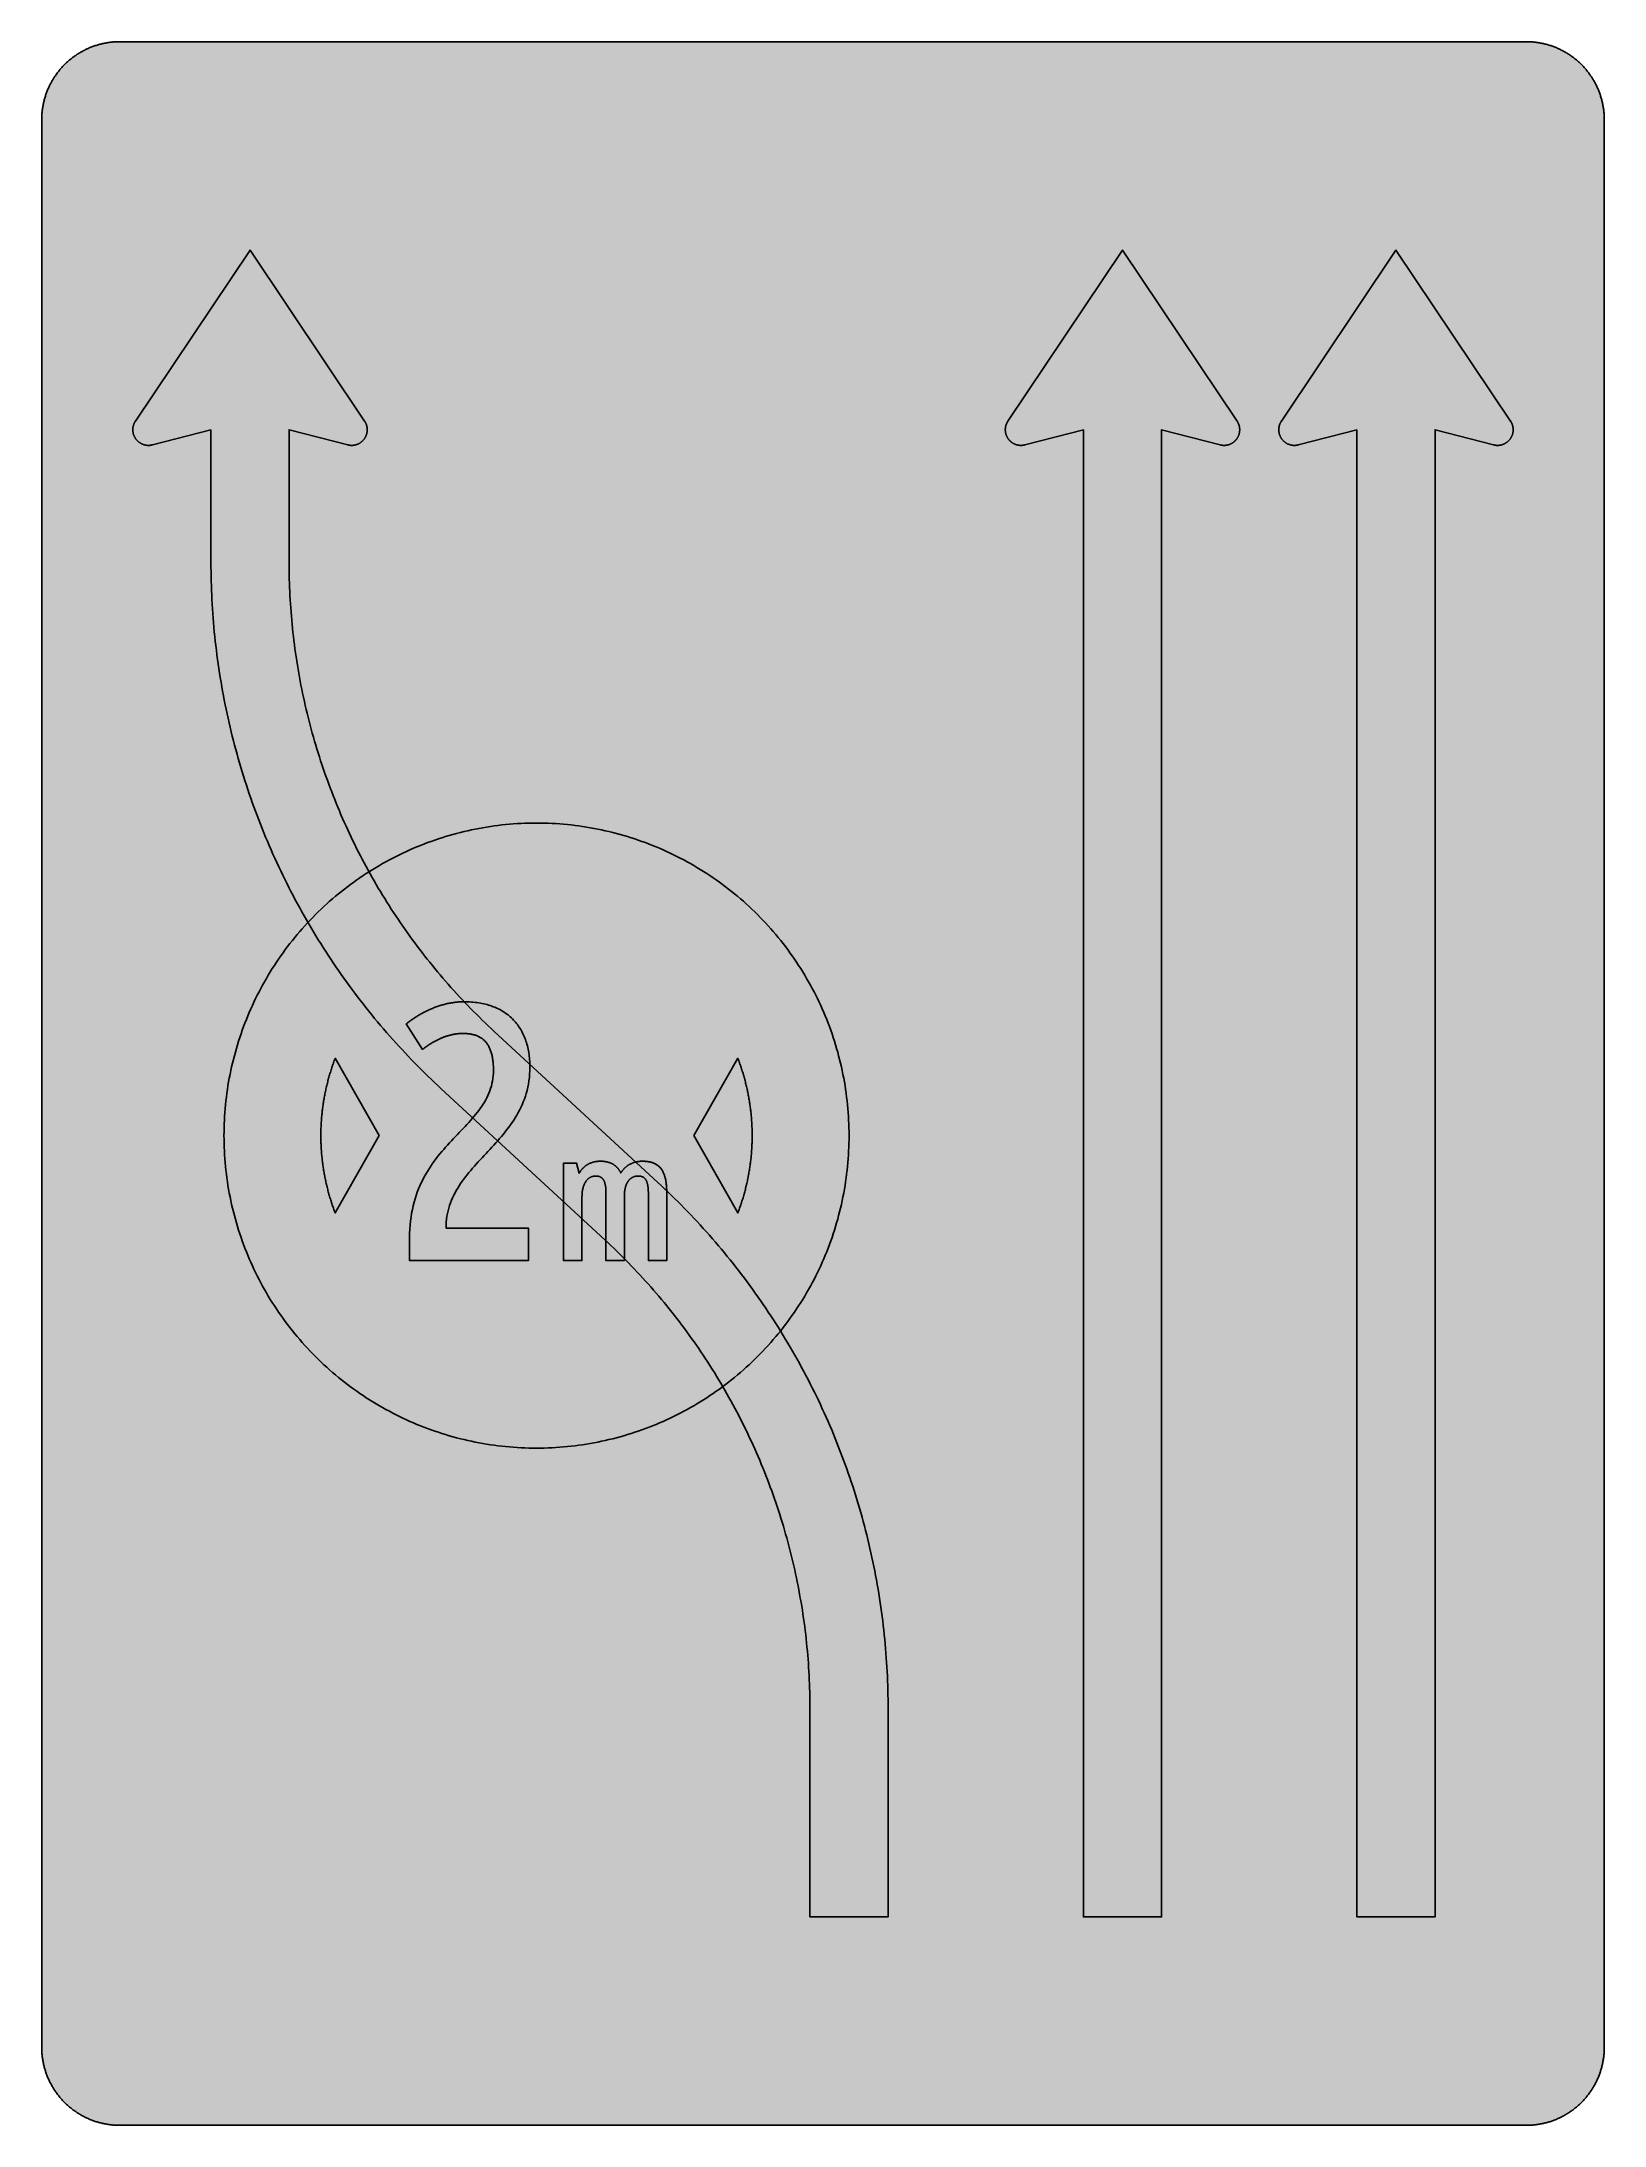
# Model space of a CAD drawing. Header units: millimetres. Extents: x 0 to 423, y 0 to 564.
import ezdxf

# ---------------------------------------------------------------- set-up
doc = ezdxf.new("R2010")
doc.units = ezdxf.units.MM

msp = doc.modelspace()

# ---------------------------------------------------------------- hatches: boundary and pattern name
for color, points in [(254, [(21.2189, 0.0537), (20.955, 0.0533), (20.6934, 0.0584), (20.4292, 0.066), (20.1676, 0.0787), (19.906, 0.094), (19.6469, 0.1118), (19.3853, 0.1321), (19.1262, 0.1549), (18.8671, 0.1829), (18.608, 0.2134), (18.349, 0.2464), (18.0924, 0.2845), (17.8359, 0.3251), (17.5793, 0.3683), (17.3253, 0.414), (17.0688, 0.4623), (16.8148, 0.5156), (16.5633, 0.5715), (16.3093, 0.6299), (16.0579, 0.6909), (15.809, 0.7544), (15.56, 0.823), (15.3111, 0.8941), (15.0622, 0.9677), (14.8158, 1.0439), (14.5694, 1.1227), (14.3256, 1.2065), (14.0818, 1.2903), (13.8379, 1.3792), (13.5966, 1.4707), (13.3579, 1.5672), (13.1191, 1.6637), (12.8803, 1.7628), (12.6441, 1.8669), (12.4079, 1.9736), (12.1742, 2.0803), (11.9405, 2.192), (11.7094, 2.3089), (11.4808, 2.4257), (11.2522, 2.5451), (11.0236, 2.6695), (10.7975, 2.794), (10.574, 2.9235), (10.3505, 3.0556), (10.1295, 3.1877), (9.9111, 3.3249), (9.6926, 3.4646), (9.4742, 3.6068), (9.2608, 3.7541), (9.0475, 3.9014), (8.8341, 4.0513), (8.6258, 4.2037), (8.4176, 4.3612), (8.2118, 4.5187), (8.0061, 4.6812), (7.8029, 4.8438), (7.6022, 5.0114), (7.4041, 5.1816), (7.206, 5.3518), (7.0129, 5.527), (6.8174, 5.7048), (6.6269, 5.8826), (6.4389, 6.0655), (6.2509, 6.2509), (6.0655, 6.4389), (5.8852, 6.6269), (5.7048, 6.8174), (5.527, 7.0104), (5.3518, 7.206), (5.1816, 7.4041), (5.0114, 7.6022), (4.8463, 7.8029), (4.6812, 8.0061), (4.5187, 8.2118), (4.3612, 8.4176), (4.2062, 8.6258), (4.0513, 8.8341), (3.9014, 9.0475), (3.7541, 9.2608), (3.6068, 9.4742), (3.4646, 9.6926), (3.3249, 9.9085), (3.1877, 10.1295), (3.0556, 10.3505), (2.9235, 10.574), (2.794, 10.7975), (2.6695, 11.0236), (2.5451, 11.2522), (2.4257, 11.4808), (2.3063, 11.7094), (2.192, 11.9405), (2.0803, 12.1742), (1.971, 12.4079), (1.8669, 12.6441), (1.7628, 12.8803), (1.6637, 13.1191), (1.5646, 13.3579), (1.4707, 13.5966), (1.3792, 13.8379), (1.2903, 14.0818), (1.2065, 14.3256), (1.1227, 14.5694), (1.0439, 14.8158), (0.9652, 15.0622), (0.8915, 15.3111), (0.823, 15.56), (0.7544, 15.809), (0.6883, 16.0604), (0.6274, 16.3119), (0.569, 16.5633), (0.5131, 16.8148), (0.4623, 17.0688), (0.4115, 17.3253), (0.3658, 17.5793), (0.3226, 17.8359), (0.2819, 18.0924), (0.2464, 18.3515), (0.2134, 18.608), (0.1829, 18.8671), (0.1549, 19.1262), (0.1295, 19.3878), (0.1092, 19.6469), (0.0914, 19.9085), (0.0762, 20.1701), (0.066, 20.4318), (0.0584, 20.6934), (0.0533, 20.955), (0.0508, 21.2192), (0.0522, 543.3314), (0.0533, 543.593), (0.0584, 543.8546), (0.066, 544.1188), (0.0762, 544.3804), (0.0914, 544.642), (0.1092, 544.9011), (0.1295, 545.1627), (0.1549, 545.4218), (0.1829, 545.6809), (0.2134, 545.94), (0.2464, 546.1991), (0.2819, 546.4556), (0.3226, 546.7121), (0.3658, 546.9687), (0.4115, 547.2227), (0.4623, 547.4792), (0.5131, 547.7332), (0.569, 547.9847), (0.6274, 548.2387), (0.6883, 548.4876), (0.7544, 548.7391), (0.823, 548.988), (0.8915, 549.2369), (0.9652, 549.4858), (1.0439, 549.7322), (1.1227, 549.9786), (1.2065, 550.2224), (1.2903, 550.4663), (1.3792, 550.7076), (1.4707, 550.9489), (1.5646, 551.1902), (1.6637, 551.4289), (1.7628, 551.6677), (1.8669, 551.9039), (1.971, 552.1401), (2.0803, 552.3738), (2.192, 552.6049), (2.3063, 552.8386), (2.4257, 553.0672), (2.5451, 553.2958), (2.6695, 553.5244), (2.794, 553.7505), (2.9235, 553.974), (3.0556, 554.1975), (3.1877, 554.4185), (3.3249, 554.6369), (3.4646, 554.8554), (3.6068, 555.0738), (3.7541, 555.2872), (3.9014, 555.5005), (4.0513, 555.7114), (4.2062, 555.9222), (4.3612, 556.1305), (4.5187, 556.3362), (4.6812, 556.5419), (4.8463, 556.7451), (5.0114, 556.9458), (5.1816, 557.1439), (5.3518, 557.342), (5.527, 557.5351), (5.7048, 557.7281), (5.8852, 557.9212), (6.0655, 558.1091), (6.2509, 558.2971), (6.4389, 558.4825), (6.6269, 558.6628), (6.8174, 558.8432), (7.0129, 559.021), (7.206, 559.1937), (7.4041, 559.3664), (7.6022, 559.5366), (7.8029, 559.7017), (8.0061, 559.8668), (8.2118, 560.0268), (8.4176, 560.1868), (8.6258, 560.3418), (8.8341, 560.4967), (9.0475, 560.6466), (9.2608, 560.7939), (9.4742, 560.9387), (9.6926, 561.0835), (9.9111, 561.2232), (10.1295, 561.3603), (10.3505, 561.4924), (10.574, 561.6245), (10.7975, 561.754), (11.0236, 561.8785), (11.2522, 562.0029), (11.4808, 562.1223), (11.7094, 562.2392), (11.9405, 562.356), (12.1742, 562.4678), (12.4079, 562.5744), (12.6441, 562.6811), (12.8803, 562.7853), (13.1191, 562.8843), (13.3579, 562.9834), (13.5966, 563.0774), (13.8379, 563.1688), (14.0818, 563.2577), (14.3256, 563.3415), (14.5694, 563.4253), (14.8158, 563.5041), (15.0622, 563.5803), (15.3111, 563.6539), (15.56, 563.7251), (15.809, 563.7936), (16.0579, 563.8571), (16.3093, 563.9206), (16.5633, 563.9791), (16.8148, 564.0349), (17.0688, 564.0857), (17.3253, 564.1365), (17.5793, 564.1823), (17.8359, 564.2254), (18.0924, 564.2635), (18.349, 564.3016), (18.608, 564.3347), (18.8671, 564.3651), (19.1262, 564.3931), (19.3853, 564.4185), (19.6469, 564.4388), (19.906, 564.4566), (20.1676, 564.4718), (20.4292, 564.482), (20.6934, 564.4896), (20.955, 564.4947), (21.2166, 564.4972), (402.2189, 564.4981), (402.4808, 564.4947), (402.7424, 564.4896), (403.0066, 564.482), (403.2682, 564.4718), (403.5298, 564.4566), (403.7889, 564.4388), (404.0505, 564.4185), (404.3096, 564.3931), (404.5687, 564.3651), (404.8277, 564.3347), (405.0868, 564.3016), (405.3434, 564.2635), (405.5999, 564.2254), (405.8564, 564.1823), (406.113, 564.1365), (406.367, 564.0857), (406.621, 564.0349), (406.875, 563.9791), (407.1264, 563.9206), (407.3779, 563.8571), (407.6268, 563.7936), (407.8783, 563.7251), (408.1272, 563.6539), (408.3736, 563.5803), (408.62, 563.5041), (408.8663, 563.4253), (409.1102, 563.3415), (409.354, 563.2577), (409.5979, 563.1688), (409.8392, 563.0774), (410.0805, 562.9834), (410.3192, 562.8843), (410.5554, 562.7853), (410.7942, 562.6811), (411.0279, 562.5744), (411.2616, 562.4678), (411.4952, 562.356), (411.7264, 562.2392), (411.9575, 562.1223), (412.1861, 562.0029), (412.4122, 561.8785), (412.6382, 561.754), (412.8643, 561.6245), (413.0853, 561.4924), (413.3063, 561.3603), (413.5272, 561.2232), (413.7457, 561.0835), (413.9616, 560.9387), (414.1775, 560.7939), (414.3908, 560.6466), (414.6017, 560.4967), (414.8125, 560.3418), (415.0208, 560.1868), (415.2265, 560.0268), (415.4297, 559.8668), (415.6329, 559.7017), (415.8336, 559.5366), (416.0342, 559.3664), (416.2298, 559.1937), (416.4254, 559.021), (416.6184, 558.8432), (416.8089, 558.6628), (416.9994, 558.4825), (417.1848, 558.2971), (417.3703, 558.1091), (417.5531, 557.9212), (417.7335, 557.7281), (417.9087, 557.5351), (418.084, 557.342), (418.2567, 557.1439), (418.4244, 556.9458), (418.592, 556.7451), (418.7546, 556.5419), (418.9171, 556.3362), (419.0746, 556.1305), (419.2321, 555.9222), (419.3845, 555.7114), (419.5369, 555.5005), (419.6842, 555.2872), (419.829, 555.0738), (419.9712, 554.8554), (420.1109, 554.6369), (420.2481, 554.4185), (420.3827, 554.1975), (420.5148, 553.974), (420.6418, 553.7505), (420.7688, 553.5244), (420.8907, 553.2958), (421.0126, 553.0672), (421.1295, 552.8386), (421.2438, 552.6049), (421.3555, 552.3738), (421.4647, 552.1401), (421.5689, 551.9039), (421.673, 551.6677), (421.7746, 551.4289), (421.8711, 551.1902), (421.9651, 550.9489), (422.0566, 550.7076), (422.1455, 550.4663), (422.2318, 550.2224), (422.3131, 549.9786), (422.3918, 549.7322), (422.4706, 549.4858), (422.5442, 549.2369), (422.6128, 548.988), (422.6814, 548.7391), (422.7449, 548.4876), (422.8084, 548.2387), (422.8668, 547.9847), (422.9227, 547.7332), (422.9735, 547.4792), (423.0243, 547.2227), (423.07, 546.9687), (423.1132, 546.7121), (423.1513, 546.4556), (423.1894, 546.1991), (423.2224, 545.94), (423.2529, 545.6809), (423.2808, 545.4218), (423.3037, 545.1627), (423.3266, 544.9011), (423.3443, 544.642), (423.357, 544.3804), (423.3697, 544.1188), (423.3774, 543.8546), (423.3824, 543.593), (423.385, 543.3314), (423.3855, 21.2203), (423.3824, 20.955), (423.3774, 20.6934), (423.3697, 20.4318), (423.357, 20.1701), (423.3443, 19.9085), (423.3266, 19.6469), (423.3037, 19.3878), (423.2808, 19.1262), (423.2529, 18.8671), (423.2224, 18.608), (423.1894, 18.3515), (423.1513, 18.0924), (423.1132, 17.8359), (423.07, 17.5793), (423.0243, 17.3253), (422.9735, 17.0688), (422.9227, 16.8148), (422.8668, 16.5633), (422.8084, 16.3119), (422.7449, 16.0604), (422.6814, 15.809), (422.6128, 15.56), (422.5442, 15.3111), (422.4706, 15.0622), (422.3918, 14.8158), (422.3131, 14.5694), (422.2318, 14.3256), (422.1455, 14.0818), (422.0566, 13.8379), (421.9651, 13.5966), (421.8711, 13.3579), (421.7746, 13.1191), (421.673, 12.8803), (421.5689, 12.6441), (421.4647, 12.4079), (421.3555, 12.1742), (421.2438, 11.9405), (421.1295, 11.7094), (421.0126, 11.4808), (420.8907, 11.2522), (420.7688, 11.0236), (420.6418, 10.7975), (420.5148, 10.574), (420.3827, 10.3505), (420.2481, 10.1295), (420.1109, 9.9085), (419.9712, 9.6926), (419.829, 9.4742), (419.6842, 9.2608), (419.5369, 9.0475), (419.3845, 8.8341), (419.2321, 8.6258), (419.0746, 8.4176), (418.9171, 8.2118), (418.7546, 8.0061), (418.592, 7.8029), (418.4244, 7.6022), (418.2567, 7.4041), (418.084, 7.206), (417.9087, 7.0104), (417.7335, 6.8174), (417.5531, 6.6269), (417.3703, 6.4389), (417.1848, 6.2509), (416.9994, 6.0655), (416.8089, 5.8826), (416.6184, 5.7048), (416.4254, 5.527), (416.2298, 5.3518), (416.0342, 5.1816), (415.8336, 5.0114), (415.6329, 4.8438), (415.4297, 4.6812), (415.2265, 4.5187), (415.0208, 4.3612), (414.8125, 4.2037), (414.6017, 4.0513), (414.3908, 3.9014), (414.1775, 3.7541), (413.9616, 3.6068), (413.7457, 3.4646), (413.5272, 3.3249), (413.3063, 3.1877), (413.0853, 3.0556), (412.8643, 2.9235), (412.6382, 2.794), (412.4122, 2.6695), (412.1861, 2.5451), (411.9575, 2.4257), (411.7264, 2.3089), (411.4952, 2.192), (411.2616, 2.0803), (411.0279, 1.9736), (410.7942, 1.8669), (410.5554, 1.7628), (410.3192, 1.6637), (410.0805, 1.5672), (409.8392, 1.4707), (409.5979, 1.3792), (409.354, 1.2903), (409.1102, 1.2065), (408.8663, 1.1227), (408.62, 1.0439), (408.3736, 0.9677), (408.1272, 0.8941), (407.8783, 0.823), (407.6268, 0.7544), (407.3779, 0.6909), (407.1264, 0.6299), (406.875, 0.5715), (406.621, 0.5156), (406.367, 0.4623), (406.113, 0.414), (405.8564, 0.3683), (405.5999, 0.3251), (405.3434, 0.2845), (405.0868, 0.2464), (404.8277, 0.2134), (404.5687, 0.1829), (404.3096, 0.1549), (404.0505, 0.1321), (403.7889, 0.1118), (403.5298, 0.094), (403.2682, 0.0787), (403.0066, 0.066), (402.7424, 0.0584), (402.4808, 0.0533), (402.2166, 0.0533)]), (59, [(45.9133, 459.3703), (30.0383, 455.2703), (30.0203, 455.2645), (30.005, 455.262), (29.9898, 455.2569), (29.972, 455.2518), (29.9568, 455.2493), (29.939, 455.2442), (29.9237, 455.2417), (29.9085, 455.2366), (29.8907, 455.234), (29.8755, 455.2315), (29.8577, 455.2264), (29.8425, 455.2239), (29.8247, 455.2213), (29.8094, 455.2163), (29.7942, 455.2137), (29.7764, 455.2112), (29.7612, 455.2086), (29.7434, 455.2036), (29.7282, 455.201), (29.7104, 455.1985), (29.6951, 455.1959), (29.6774, 455.1934), (29.6621, 455.1909), (29.6443, 455.1883), (29.6291, 455.1858), (29.6113, 455.1832), (29.5961, 455.1807), (29.5783, 455.1782), (29.5631, 455.1756), (29.5453, 455.1731), (29.53, 455.1705), (29.5123, 455.168), (29.497, 455.168), (29.4792, 455.1655), (29.464, 455.1629), (29.4462, 455.1604), (29.431, 455.1604), (29.4132, 455.1578), (29.398, 455.1553), (29.3802, 455.1553), (29.3624, 455.1528), (29.3472, 455.1502), (29.3294, 455.1502), (29.3141, 455.1477), (29.2964, 455.1477), (29.2811, 455.1451), (29.2633, 455.1451), (29.2481, 455.1451), (29.2303, 455.1426), (29.2125, 455.1426), (29.1973, 455.1401), (29.1795, 455.1401), (29.1643, 455.1401), (29.1465, 455.1401), (29.1287, 455.1375), (29.1135, 455.1375), (29.0957, 455.1375), (29.0805, 455.1375), (29.0627, 455.1375), (29.0449, 455.135), (29.0297, 455.135), (29.0119, 455.135), (28.9966, 455.135), (28.9789, 455.135), (28.8696, 455.1375), (28.7604, 455.1401), (28.6537, 455.1477), (28.5471, 455.1578), (28.4404, 455.1705), (28.3337, 455.1832), (28.2296, 455.201), (28.1254, 455.2213), (28.0238, 455.2442), (27.9222, 455.2696), (27.8206, 455.295), (27.719, 455.3255), (27.6225, 455.3585), (27.5234, 455.3915), (27.4269, 455.4296), (27.3304, 455.4677), (27.2364, 455.5084), (27.145, 455.5541), (27.051, 455.5998), (26.9621, 455.6455), (26.8707, 455.6963), (26.7843, 455.7497), (26.6979, 455.803), (26.6116, 455.8589), (26.5278, 455.9173), (26.4465, 455.9757), (26.3652, 456.0392), (26.2865, 456.1027), (26.2077, 456.1688), (26.1315, 456.2348), (26.0579, 456.3034), (25.9867, 456.3745), (25.9156, 456.4482), (25.8445, 456.5218), (25.7785, 456.598), (25.7124, 456.6768), (25.6489, 456.7555), (25.5854, 456.8368), (25.527, 456.9181), (25.4686, 457.0019), (25.4127, 457.0882), (25.3594, 457.1746), (25.306, 457.261), (25.2578, 457.3499), (25.2095, 457.4413), (25.1638, 457.5327), (25.1206, 457.6267), (25.0774, 457.7207), (25.0393, 457.8172), (25.0012, 457.9137), (24.9682, 458.0103), (24.9352, 458.1093), (24.9072, 458.2109), (24.8793, 458.31), (24.8539, 458.4116), (24.831, 458.5157), (24.8107, 458.6199), (24.7929, 458.724), (24.7802, 458.8307), (24.7675, 458.9374), (24.7574, 459.044), (24.7498, 459.1507), (24.7472, 459.2599), (24.7447, 459.3692), (24.7447, 459.4073), (24.7472, 459.4479), (24.7472, 459.486), (24.7472, 459.5266), (24.7498, 459.5647), (24.7523, 459.6054), (24.7548, 459.6435), (24.7574, 459.6816), (24.7599, 459.7222), (24.7625, 459.7603), (24.7675, 459.7984), (24.7726, 459.8365), (24.7752, 459.8772), (24.7802, 459.9153), (24.7853, 459.9534), (24.7904, 459.9915), (24.798, 460.0321), (24.8031, 460.0702), (24.8107, 460.1083), (24.8183, 460.1464), (24.826, 460.1845), (24.8336, 460.2226), (24.8412, 460.2607), (24.8488, 460.2988), (24.8564, 460.3369), (24.8666, 460.375), (24.8768, 460.4131), (24.8869, 460.4487), (24.8971, 460.4868), (24.9072, 460.5249), (24.9174, 460.563), (24.9276, 460.5985), (24.9403, 460.6366), (24.953, 460.6722), (24.9631, 460.7103), (24.9758, 460.7484), (24.9885, 460.7839), (25.0038, 460.8195), (25.0165, 460.8576), (25.0292, 460.8932), (25.0444, 460.9287), (25.0596, 460.9668), (25.0749, 461.0024), (25.0876, 461.0379), (25.1054, 461.0735), (25.1206, 461.1091), (25.1358, 461.1446), (25.1536, 461.1802), (25.1689, 461.2157), (25.1866, 461.2488), (25.2044, 461.2843), (25.2222, 461.3199), (25.24, 461.3529), (25.2603, 461.3885), (25.2781, 461.424), (25.2984, 461.457), (25.3162, 461.4901), (25.3365, 461.5256), (25.3568, 461.5586), (25.3771, 461.5917), (25.3975, 461.6247), (25.4178, 461.6577), (25.4406, 461.6907), (25.4635, 461.7237), (56.4967, 508.0536), (87.5316, 461.7251), (87.5513, 461.6907), (87.5741, 461.6577), (87.5944, 461.6247), (87.6148, 461.5917), (87.6351, 461.5586), (87.6554, 461.5256), (87.6757, 461.4901), (87.696, 461.457), (87.7138, 461.424), (87.7341, 461.3885), (87.7519, 461.3529), (87.7697, 461.3199), (87.7875, 461.2843), (87.8053, 461.2488), (87.823, 461.2157), (87.8383, 461.1802), (87.8561, 461.1446), (87.8713, 461.1091), (87.8865, 461.0735), (87.9043, 461.0379), (87.9196, 461.0024), (87.9323, 460.9668), (87.9475, 460.9287), (87.9627, 460.8932), (87.9754, 460.8576), (87.9881, 460.8195), (88.0034, 460.7839), (88.0161, 460.7484), (88.0288, 460.7103), (88.0389, 460.6722), (88.0516, 460.6366), (88.0618, 460.5985), (88.0745, 460.563), (88.0847, 460.5249), (88.0948, 460.4868), (88.105, 460.4487), (88.1151, 460.4131), (88.1253, 460.375), (88.1329, 460.3369), (88.1431, 460.2988), (88.1507, 460.2607), (88.1583, 460.2226), (88.1659, 460.1845), (88.1736, 460.1464), (88.1812, 460.1083), (88.1863, 460.0702), (88.1939, 460.0321), (88.199, 459.9915), (88.204, 459.9534), (88.2091, 459.9153), (88.2142, 459.8772), (88.2193, 459.8365), (88.2244, 459.7984), (88.2269, 459.7603), (88.232, 459.7222), (88.2345, 459.6816), (88.2371, 459.6435), (88.2396, 459.6054), (88.2396, 459.5647), (88.2421, 459.5266), (88.2447, 459.486), (88.2447, 459.4479), (88.2447, 459.4073), (88.2447, 459.3692), (88.2447, 459.2599), (88.2396, 459.1507), (88.232, 459.044), (88.2244, 458.9374), (88.2117, 458.8307), (88.1964, 458.724), (88.1786, 458.6199), (88.1583, 458.5157), (88.138, 458.4116), (88.1126, 458.31), (88.0847, 458.2109), (88.0542, 458.1093), (88.0237, 458.0103), (87.9881, 457.9137), (87.9526, 457.8172), (87.9119, 457.7207), (87.8713, 457.6267), (87.8281, 457.5327), (87.7824, 457.4413), (87.7341, 457.3499), (87.6859, 457.261), (87.6325, 457.1746), (87.5792, 457.0882), (87.5233, 457.0019), (87.4649, 456.9181), (87.4039, 456.8368), (87.343, 456.7555), (87.2795, 456.6768), (87.2134, 456.598), (87.1449, 456.5218), (87.0763, 456.4482), (87.0052, 456.3745), (86.934, 456.3034), (86.8578, 456.2348), (86.7816, 456.1688), (86.7054, 456.1027), (86.6267, 456.0392), (86.5454, 455.9757), (86.4641, 455.9173), (86.3803, 455.8589), (86.294, 455.803), (86.2076, 455.7497), (86.1187, 455.6963), (86.0298, 455.6455), (85.9384, 455.5998), (85.8469, 455.5541), (85.7555, 455.5084), (85.659, 455.4677), (85.565, 455.4296), (85.4685, 455.3915), (85.3694, 455.3585), (85.2703, 455.3255), (85.1713, 455.295), (85.0697, 455.2696), (84.9681, 455.2442), (84.8665, 455.2213), (84.7623, 455.201), (84.6557, 455.1832), (84.5515, 455.1705), (84.4448, 455.1578), (84.3382, 455.1477), (84.2289, 455.1401), (84.1223, 455.1375), (84.013, 455.135), (83.9953, 455.135), (83.9775, 455.135), (83.9622, 455.135), (83.9445, 455.135), (83.9292, 455.1375), (83.9114, 455.1375), (83.8962, 455.1375), (83.8784, 455.1375), (83.8606, 455.1375), (83.8454, 455.1401), (83.8276, 455.1401), (83.8124, 455.1401), (83.7946, 455.1401), (83.7794, 455.1426), (83.7616, 455.1426), (83.7438, 455.1451), (83.7286, 455.1451), (83.7108, 455.1451), (83.6955, 455.1477), (83.6778, 455.1477), (83.6625, 455.1502), (83.6447, 455.1502), (83.6295, 455.1528), (83.6117, 455.1553), (83.5939, 455.1553), (83.5787, 455.1578), (83.5609, 455.1604), (83.5457, 455.1604), (83.5279, 455.1629), (83.5127, 455.1655), (83.4949, 455.168), (83.4796, 455.168), (83.4619, 455.1705), (83.4466, 455.1731), (83.4288, 455.1756), (83.4136, 455.1782), (83.3958, 455.1807), (83.3806, 455.1832), (83.3628, 455.1858), (83.3476, 455.1883), (83.3298, 455.1909), (83.3145, 455.1934), (83.2968, 455.1959), (83.2815, 455.1985), (83.2637, 455.201), (83.2485, 455.2036), (83.2307, 455.2086), (83.2155, 455.2112), (83.1977, 455.2137), (83.1825, 455.2163), (83.1647, 455.2213), (83.1494, 455.2239), (83.1342, 455.2264), (83.1164, 455.2315), (83.1012, 455.234), (83.0834, 455.2366), (83.0682, 455.2417), (83.0504, 455.2442), (83.0351, 455.2493), (83.0199, 455.2518), (83.0021, 455.2569), (82.9869, 455.262), (82.9691, 455.2645), (82.9539, 455.2696), (67.08, 459.3703), (67.08, 423.387), (67.0814, 422.2674), (67.0941, 421.1498), (67.1119, 420.0322), (67.1373, 418.9146), (67.1678, 417.7995), (67.2084, 416.6845), (67.2567, 415.5669), (67.31, 414.4543), (67.371, 413.3393), (67.4395, 412.2268), (67.5157, 411.1142), (67.597, 410.0017), (67.6885, 408.8917), (67.785, 407.7818), (67.8891, 406.6718), (68.0009, 405.5618), (68.1177, 404.4544), (68.2447, 403.3495), (68.3768, 402.242), (68.5165, 401.1397), (68.6638, 400.0348), (68.8162, 398.9324), (68.9788, 397.8326), (69.1464, 396.7302), (69.3217, 395.6329), (69.5046, 394.5357), (69.6925, 393.4384), (69.8881, 392.3436), (70.0913, 391.2489), (70.3021, 390.1567), (70.5206, 389.067), (70.7441, 387.9774), (70.9752, 386.8877), (71.214, 385.8006), (71.4604, 384.716), (71.7118, 383.634), (71.9709, 382.5519), (72.2376, 381.4699), (72.5119, 380.3929), (72.7913, 379.316), (73.0783, 378.239), (73.373, 377.1671), (73.6727, 376.0953), (73.9826, 375.0259), (74.2975, 373.9566), (74.6176, 372.8923), (74.9478, 371.8281), (75.2831, 370.7663), (75.626, 369.7046), (75.9739, 368.648), (76.3321, 367.5913), (76.6953, 366.5372), (77.0636, 365.4857), (77.4421, 364.4367), (77.8256, 363.3902), (78.2168, 362.3437), (78.613, 361.3023), (79.0169, 360.2609), (79.4283, 359.222), (79.8474, 358.1883), (80.2716, 357.1545), (80.7034, 356.1232), (81.1403, 355.0945), (81.5848, 354.0684), (82.0369, 353.0448), (82.4967, 352.0262), (82.9589, 351.0102), (83.4314, 349.9968), (83.9089, 348.9884), (84.3915, 347.98), (84.8817, 346.9792), (85.3796, 345.9785), (85.8825, 344.9828), (86.3905, 343.9897), (86.9061, 343.0016), (87.4268, 342.0161), (87.9551, 341.0356), (88.4911, 340.0552), (89.0295, 339.0824), (89.5756, 338.1121), (90.1294, 337.1444), (90.6882, 336.1817), (91.252, 335.2216), (91.8235, 334.264), (92.4001, 333.314), (92.9843, 332.3641), (93.5736, 331.4217), (94.168, 330.4794), (94.7699, 329.5447), (95.377, 328.61), (95.9891, 327.6829), (96.6089, 326.7583), (97.2337, 325.8388), (97.8637, 324.9219), (98.5012, 324.01), (99.1438, 323.1007), (99.7915, 322.1965), (100.4443, 321.2973), (101.1047, 320.4007), (101.7702, 319.5091), (102.4407, 318.6227), (103.1189, 317.7388), (103.8022, 316.8599), (104.4905, 315.9862), (105.1839, 315.1175), (105.885, 314.2513), (106.5911, 313.3903), (107.3023, 312.5343), (108.0186, 311.6834), (108.7399, 310.835), (109.4689, 309.9918), (110.2004, 309.1536), (110.9396, 308.3204), (111.6838, 307.4899), (112.4331, 306.6669), (113.19, 305.8465), (113.9495, 305.0311), (114.7166, 304.2209), (115.4887, 303.4157), (116.2634, 302.6156), (117.0457, 301.818), (117.8331, 301.0281), (118.6282, 300.2432), (119.4257, 299.4609), (120.2284, 298.6837), (121.0361, 297.9141), (121.8514, 297.147), (122.6693, 296.385), (166.9602, 255.4909), (167.8788, 254.635), (168.7906, 253.7739), (169.6999, 252.9103), (170.6016, 252.0391), (171.4983, 251.1603), (172.3873, 250.2789), (173.2712, 249.3899), (174.15, 248.4984), (175.0212, 247.5992), (175.8874, 246.695), (176.7459, 245.7856), (177.6019, 244.8712), (178.4477, 243.9492), (179.291, 243.0247), (180.1266, 242.095), (180.9547, 241.1578), (181.7776, 240.218), (182.5955, 239.2705), (183.4058, 238.3206), (184.211, 237.363), (185.0085, 236.4029), (185.801, 235.4351), (186.5859, 234.4649), (187.3656, 233.4895), (188.1378, 232.5065), (188.9049, 231.521), (189.6643, 230.5304), (190.4187, 229.5347), (191.1655, 228.534), (191.9072, 227.5281), (192.6412, 226.5172), (193.3677, 225.5037), (194.089, 224.4852), (194.8028, 223.459), (195.5114, 222.4329), (196.2125, 221.3991), (196.9084, 220.3602), (197.5968, 219.3188), (198.2775, 218.2724), (198.9531, 217.2208), (199.6211, 216.1642), (200.2815, 215.105), (200.9343, 214.0407), (201.582, 212.9714), (202.2246, 211.8995), (202.8571, 210.8225), (203.4845, 209.7405), (204.1042, 208.6559), (204.7189, 207.5663), (205.326, 206.4715), (205.9254, 205.3742), (206.5172, 204.2719), (207.1014, 203.167), (207.6806, 202.057), (208.2521, 200.9419), (208.8159, 199.8243), (209.3747, 198.7042), (209.9234, 197.579), (210.4669, 196.4487), (211.0029, 195.3158), (211.5312, 194.1779), (212.0519, 193.0375), (212.5675, 191.8919), (213.073, 190.7438), (213.5734, 189.5932), (214.0661, 188.4401), (214.5487, 187.2818), (215.0262, 186.1236), (215.4961, 184.9603), (215.9559, 183.7944), (216.4105, 182.626), (216.8576, 181.4576), (217.2945, 180.2841), (217.7263, 179.1081), (218.1479, 177.9295), (218.5645, 176.7484), (218.9709, 175.5673), (219.3722, 174.3812), (219.7633, 173.195), (220.1494, 172.0037), (220.5253, 170.8125), (220.8936, 169.6187), (221.2543, 168.4223), (221.6099, 167.2234), (221.9554, 166.022), (222.2932, 164.8181), (222.6234, 163.6141), (222.946, 162.4076), (223.2584, 161.1986), (223.5657, 159.987), (223.8654, 158.7754), (224.1575, 157.5613), (224.4395, 156.3446), (224.7138, 155.1254), (224.983, 153.9062), (225.2421, 152.6845), (225.4936, 151.4627), (225.7374, 150.2385), (225.9736, 149.0116), (226.2022, 147.7848), (226.4232, 146.5555), (226.634, 145.3236), (226.8398, 144.0917), (227.0354, 142.8572), (227.2259, 141.6228), (227.4062, 140.3883), (227.5789, 139.1514), (227.744, 137.9118), (227.899, 136.6723), (228.0488, 135.4303), (228.1885, 134.1882), (228.3231, 132.9461), (228.4476, 131.7015), (228.5644, 130.4569), (228.6737, 129.2098), (228.7753, 127.9627), (228.8667, 126.7155), (228.9531, 125.4658), (229.0293, 124.2162), (229.0978, 122.9665), (229.1588, 121.7168), (229.2096, 120.4646), (229.2553, 119.2124), (229.2909, 117.9576), (229.3188, 116.7054), (229.3391, 115.4506), (229.3518, 114.1959), (229.3569, 112.9411), (229.3578, 56.4981), (208.1911, 56.4981), (208.1911, 112.9425), (208.186, 114.0587), (208.1759, 115.1763), (208.1581, 116.2939), (208.1327, 117.4115), (208.0997, 118.5266), (208.059, 119.6442), (208.0133, 120.7592), (207.96, 121.8717), (207.8965, 122.9868), (207.8304, 124.0993), (207.7542, 125.2118), (207.6704, 126.3244), (207.5815, 127.4343), (207.485, 128.5443), (207.3808, 129.6543), (207.2691, 130.7643), (207.1497, 131.8717), (207.0252, 132.9766), (206.8932, 134.0841), (206.7535, 135.1864), (206.6061, 136.2913), (206.4512, 137.3937), (206.2912, 138.4935), (206.1235, 139.5959), (205.9483, 140.6931), (205.7654, 141.7904), (205.5774, 142.8877), (205.3793, 143.9824), (205.1761, 145.0772), (204.9653, 146.1694), (204.7494, 147.259), (204.5233, 148.3487), (204.2922, 149.4384), (204.056, 150.5255), (203.8096, 151.6101), (203.5581, 152.6921), (203.2991, 153.7741), (203.0324, 154.8562), (202.758, 155.9331), (202.4786, 157.0101), (202.1916, 158.0871), (201.897, 159.1589), (201.5947, 160.2308), (201.2874, 161.3002), (200.9724, 162.3695), (200.6524, 163.4338), (200.3222, 164.498), (199.9869, 165.5597), (199.644, 166.6215), (199.296, 167.6781), (198.9379, 168.7347), (198.5747, 169.7888), (198.2064, 170.8404), (197.8279, 171.8894), (197.4444, 172.9359), (197.0557, 173.9824), (196.657, 175.0238), (196.2531, 176.0652), (195.8416, 177.104), (195.4251, 178.1378), (194.9983, 179.1716), (194.5691, 180.2028), (194.1297, 181.2315), (193.6852, 182.2577), (193.233, 183.2788), (192.7758, 184.2999), (192.311, 185.3159), (191.8386, 186.3293), (191.3611, 187.3377), (190.8785, 188.3435), (190.3882, 189.3468), (189.8904, 190.3476), (189.3875, 191.3433), (188.8795, 192.3339), (188.3639, 193.3245), (187.8432, 194.31), (187.3148, 195.2904), (186.7814, 196.2683), (186.2404, 197.2437), (185.6943, 198.214), (185.1406, 199.1817), (184.5818, 200.1444), (184.0179, 201.1045), (183.4464, 202.0595), (182.8698, 203.012), (182.2856, 203.9595), (181.6964, 204.9043), (181.102, 205.8441), (180.5026, 206.7814), (179.8955, 207.7136), (179.2808, 208.6432), (178.6636, 209.5678), (178.0388, 210.4873), (177.4063, 211.4042), (176.7713, 212.3161), (176.1287, 213.2254), (175.4784, 214.1296), (174.8257, 215.0288), (174.1653, 215.9254), (173.4998, 216.8144), (172.8292, 217.7034), (172.151, 218.5848), (171.4678, 219.4636), (170.7794, 220.3374), (170.086, 221.2086), (169.385, 222.0747), (168.6789, 222.9333), (167.9702, 223.7918), (167.2514, 224.6427), (166.53, 225.491), (165.801, 226.3343), (165.0695, 227.1725), (164.3304, 228.0056), (163.5862, 228.8337), (162.8369, 229.6592), (162.0799, 230.4796), (161.3205, 231.2949), (160.5534, 232.1052), (159.7812, 232.9104), (159.0065, 233.7105), (158.2242, 234.5055), (157.4368, 235.298), (156.6418, 236.0828), (155.8442, 236.8652), (155.0416, 237.6399), (154.2339, 238.412), (153.4185, 239.1791), (152.6007, 239.9411), (108.3123, 280.8369), (107.3912, 281.6911), (106.4793, 282.5496), (105.57, 283.4157), (104.6683, 284.287), (103.7717, 285.1633), (102.8827, 286.0472), (101.9988, 286.9336), (101.1199, 287.8277), (100.2487, 288.7269), (99.3826, 289.6311), (98.5241, 290.5404), (97.6681, 291.4548), (96.8223, 292.3743), (95.979, 293.3014), (95.1433, 294.2311), (94.3153, 295.1658), (93.4923, 296.1081), (92.6744, 297.053), (91.8642, 298.0055), (91.059, 298.9605), (90.2614, 299.9232), (89.469, 300.8884), (88.6841, 301.8612), (87.9043, 302.8366), (87.1322, 303.817), (86.3651, 304.8051), (85.6056, 305.7957), (84.8512, 306.7914), (84.1045, 307.7921), (83.3628, 308.798), (82.6287, 309.8063), (81.9023, 310.8223), (81.1809, 311.8409), (80.4672, 312.8645), (79.7585, 313.8932), (79.0575, 314.927), (78.3615, 315.9658), (77.6732, 317.0072), (76.9925, 318.0537), (76.3168, 319.1053), (75.6488, 320.1594), (74.9884, 321.2211), (74.3331, 322.2854), (73.6854, 323.3522), (73.0453, 324.4266), (72.4129, 325.5035), (71.7855, 326.5856), (71.1632, 327.6702), (70.551, 328.7598), (69.944, 329.8546), (69.3445, 330.9518), (68.7527, 332.0542), (68.166, 333.1591), (67.5894, 334.2691), (67.0179, 335.3841), (66.454, 336.5017), (65.8952, 337.6219), (65.3466, 338.7496), (64.803, 339.8774), (64.2671, 341.0102), (63.7388, 342.1482), (63.2155, 343.2886), (62.7024, 344.4342), (62.1944, 345.5822), (61.6966, 346.7329), (61.2038, 347.886), (60.7187, 349.0443), (60.2437, 350.205), (59.7738, 351.3658), (59.3115, 352.5317), (58.8594, 353.7001), (58.4124, 354.8685), (57.973, 356.042), (57.5437, 357.218), (57.1195, 358.3965), (56.7055, 359.5776), (56.2966, 360.7587), (55.8978, 361.9449), (55.5041, 363.1311), (55.1205, 364.3224), (54.7446, 365.5136), (54.3738, 366.7074), (54.0131, 367.9038), (53.66, 369.1026), (53.3146, 370.3041), (52.9768, 371.508), (52.6466, 372.712), (52.324, 373.9185), (52.009, 375.1275), (51.7017, 376.3391), (51.4045, 377.5507), (51.1124, 378.7648), (50.8279, 379.9815), (50.5536, 381.1981), (50.2869, 382.4199), (50.0253, 383.6391), (49.7738, 384.8633), (49.53, 386.0876), (49.2938, 387.3144), (49.0652, 388.5413), (48.8467, 389.7706), (48.6334, 391.0025), (48.4302, 392.2344), (48.2321, 393.4663), (48.0441, 394.7033), (47.8638, 395.9377), (47.691, 397.1747), (47.5259, 398.4142), (47.3685, 399.6538), (47.2211, 400.8958), (47.0789, 402.1379), (46.9468, 403.3799), (46.8224, 404.6245), (46.7055, 405.8691), (46.5963, 407.1163), (46.4947, 408.3634), (46.4007, 409.6106), (46.3169, 410.8602), (46.2407, 412.1099), (46.1721, 413.3596), (46.1112, 414.6118), (46.0578, 415.8615), (46.0146, 417.1137), (45.9765, 418.3685), (45.9486, 419.6207), (45.9283, 420.8755), (45.9156, 422.1302), (45.913, 423.385)]), (59, [(282.2744, 459.3703), (266.3994, 455.2703), (266.3825, 455.2645), (266.3647, 455.262), (266.3495, 455.2569), (266.3342, 455.2518), (266.3165, 455.2493), (266.3012, 455.2442), (266.286, 455.2417), (266.2682, 455.2366), (266.253, 455.234), (266.2352, 455.2315), (266.2199, 455.2264), (266.2022, 455.2239), (266.1869, 455.2213), (266.1717, 455.2163), (266.1539, 455.2137), (266.1387, 455.2112), (266.1209, 455.2086), (266.1056, 455.2036), (266.0879, 455.201), (266.0726, 455.1985), (266.0548, 455.1959), (266.0396, 455.1934), (266.0218, 455.1909), (266.0066, 455.1883), (265.9888, 455.1858), (265.9736, 455.1832), (265.9558, 455.1807), (265.9405, 455.1782), (265.9228, 455.1756), (265.9075, 455.1731), (265.8897, 455.1705), (265.8745, 455.168), (265.8567, 455.168), (265.8415, 455.1655), (265.8237, 455.1629), (265.8085, 455.1604), (265.7907, 455.1604), (265.7754, 455.1578), (265.7577, 455.1553), (265.7424, 455.1553), (265.7246, 455.1528), (265.7069, 455.1502), (265.6916, 455.1502), (265.6738, 455.1477), (265.6586, 455.1477), (265.6408, 455.1451), (265.6256, 455.1451), (265.6078, 455.1451), (265.59, 455.1426), (265.5748, 455.1426), (265.557, 455.1401), (265.5418, 455.1401), (265.524, 455.1401), (265.5087, 455.1401), (265.491, 455.1375), (265.4732, 455.1375), (265.4579, 455.1375), (265.4402, 455.1375), (265.4249, 455.1375), (265.4071, 455.135), (265.3894, 455.135), (265.3741, 455.135), (265.3563, 455.135), (265.3411, 455.135), (265.2293, 455.1375), (265.1227, 455.1401), (265.0134, 455.1477), (264.9068, 455.1578), (264.8001, 455.1705), (264.6959, 455.1832), (264.5918, 455.201), (264.4877, 455.2213), (264.3835, 455.2442), (264.2819, 455.2696), (264.1803, 455.295), (264.0813, 455.3255), (263.9822, 455.3585), (263.8857, 455.3915), (263.7892, 455.4296), (263.6926, 455.4677), (263.5987, 455.5084), (263.5047, 455.5541), (263.4132, 455.5998), (263.3218, 455.6455), (263.2329, 455.6963), (263.144, 455.7497), (263.0576, 455.803), (262.9738, 455.8589), (262.89, 455.9173), (262.8062, 455.9757), (262.7274, 456.0392), (262.6462, 456.1027), (262.57, 456.1688), (262.4938, 456.2348), (262.4201, 456.3034), (262.3464, 456.3745), (262.2753, 456.4482), (262.2067, 456.5218), (262.1382, 456.598), (262.0747, 456.6768), (262.0086, 456.7555), (261.9477, 456.8368), (261.8867, 456.9181), (261.8308, 457.0019), (261.7724, 457.0882), (261.7191, 457.1746), (261.6683, 457.261), (261.6175, 457.3499), (261.5692, 457.4413), (261.5235, 457.5327), (261.4803, 457.6267), (261.4397, 457.7207), (261.399, 457.8172), (261.3635, 457.9137), (261.3279, 458.0103), (261.2974, 458.1093), (261.2669, 458.2109), (261.239, 458.31), (261.2161, 458.4116), (261.1933, 458.5157), (261.173, 458.6199), (261.1552, 458.724), (261.1399, 458.8307), (261.1272, 458.9374), (261.1196, 459.044), (261.112, 459.1507), (261.1069, 459.2599), (261.1069, 459.3692), (261.1069, 459.4073), (261.1069, 459.4479), (261.1069, 459.486), (261.1095, 459.5266), (261.112, 459.5647), (261.112, 459.6054), (261.1145, 459.6435), (261.1171, 459.6816), (261.1222, 459.7222), (261.1247, 459.7603), (261.1272, 459.7984), (261.1323, 459.8365), (261.1374, 459.8772), (261.1425, 459.9153), (261.1476, 459.9534), (261.1526, 459.9915), (261.1577, 460.0321), (261.1653, 460.0702), (261.1704, 460.1083), (261.178, 460.1464), (261.1857, 460.1845), (261.1933, 460.2226), (261.2009, 460.2607), (261.2111, 460.2988), (261.2187, 460.3369), (261.2288, 460.375), (261.2365, 460.4131), (261.2466, 460.4487), (261.2568, 460.4868), (261.2669, 460.5249), (261.2796, 460.563), (261.2898, 460.5985), (261.3, 460.6366), (261.3127, 460.6722), (261.3254, 460.7103), (261.3381, 460.7484), (261.3508, 460.7839), (261.3635, 460.8195), (261.3762, 460.8576), (261.3914, 460.8932), (261.4041, 460.9287), (261.4193, 460.9668), (261.4346, 461.0024), (261.4498, 461.0379), (261.4651, 461.0735), (261.4803, 461.1091), (261.4981, 461.1446), (261.5133, 461.1802), (261.5311, 461.2157), (261.5489, 461.2488), (261.5667, 461.2843), (261.5844, 461.3199), (261.6022, 461.3529), (261.62, 461.3885), (261.6403, 461.424), (261.6581, 461.457), (261.6784, 461.4901), (261.6987, 461.5256), (261.7191, 461.5586), (261.7394, 461.5917), (261.7597, 461.6247), (261.78, 461.6577), (261.8003, 461.6907), (261.8232, 461.7237), (292.8578, 508.0536), (323.8927, 461.7251), (323.9135, 461.6907), (323.9338, 461.6577), (323.9567, 461.6247), (323.977, 461.5917), (323.9973, 461.5586), (324.0176, 461.5256), (324.038, 461.4901), (324.0557, 461.457), (324.0761, 461.424), (324.0938, 461.3885), (324.1116, 461.3529), (324.1319, 461.3199), (324.1497, 461.2843), (324.165, 461.2488), (324.1827, 461.2157), (324.2005, 461.1802), (324.2158, 461.1446), (324.2335, 461.1091), (324.2488, 461.0735), (324.264, 461.0379), (324.2793, 461.0024), (324.2945, 460.9668), (324.3097, 460.9287), (324.3224, 460.8932), (324.3377, 460.8576), (324.3504, 460.8195), (324.3631, 460.7839), (324.3758, 460.7484), (324.3885, 460.7103), (324.4012, 460.6722), (324.4139, 460.6366), (324.424, 460.5985), (324.4342, 460.563), (324.4469, 460.5249), (324.4571, 460.4868), (324.4672, 460.4487), (324.4774, 460.4131), (324.485, 460.375), (324.4952, 460.3369), (324.5028, 460.2988), (324.5129, 460.2607), (324.5206, 460.2226), (324.5282, 460.1845), (324.5358, 460.1464), (324.5409, 460.1083), (324.5485, 460.0702), (324.5536, 460.0321), (324.5612, 459.9915), (324.5663, 459.9534), (324.5714, 459.9153), (324.5764, 459.8772), (324.5815, 459.8365), (324.5841, 459.7984), (324.5891, 459.7603), (324.5917, 459.7222), (324.5942, 459.6816), (324.5968, 459.6435), (324.5993, 459.6054), (324.6018, 459.5647), (324.6044, 459.5266), (324.6044, 459.486), (324.6069, 459.4479), (324.6069, 459.4073), (324.6069, 459.3692), (324.6044, 459.2599), (324.6018, 459.1507), (324.5942, 459.044), (324.5841, 458.9374), (324.5714, 458.8307), (324.5587, 458.724), (324.5409, 458.6199), (324.5206, 458.5157), (324.4977, 458.4116), (324.4723, 458.31), (324.4469, 458.2109), (324.4164, 458.1093), (324.3834, 458.0103), (324.3504, 457.9137), (324.3123, 457.8172), (324.2742, 457.7207), (324.2335, 457.6267), (324.1904, 457.5327), (324.1446, 457.4413), (324.0964, 457.3499), (324.0456, 457.261), (323.9948, 457.1746), (323.9389, 457.0882), (323.883, 457.0019), (323.8246, 456.9181), (323.7662, 456.8368), (323.7027, 456.7555), (323.6392, 456.6768), (323.5731, 456.598), (323.5071, 456.5218), (323.4385, 456.4482), (323.3674, 456.3745), (323.2937, 456.3034), (323.2201, 456.2348), (323.1439, 456.1688), (323.0651, 456.1027), (322.9864, 456.0392), (322.9051, 455.9757), (322.8238, 455.9173), (322.74, 455.8589), (322.6562, 455.803), (322.5673, 455.7497), (322.4809, 455.6963), (322.392, 455.6455), (322.3006, 455.5998), (322.2092, 455.5541), (322.1152, 455.5084), (322.0212, 455.4677), (321.9247, 455.4296), (321.8282, 455.3915), (321.7316, 455.3585), (321.6326, 455.3255), (321.5335, 455.295), (321.4319, 455.2696), (321.3303, 455.2442), (321.2262, 455.2213), (321.122, 455.201), (321.0179, 455.1832), (320.9112, 455.1705), (320.8071, 455.1578), (320.6979, 455.1477), (320.5912, 455.1401), (320.482, 455.1375), (320.3727, 455.135), (320.3575, 455.135), (320.3397, 455.135), (320.3219, 455.135), (320.3067, 455.135), (320.2889, 455.1375), (320.2737, 455.1375), (320.2559, 455.1375), (320.2407, 455.1375), (320.2229, 455.1375), (320.2051, 455.1401), (320.1899, 455.1401), (320.1721, 455.1401), (320.1568, 455.1401), (320.1391, 455.1426), (320.1238, 455.1426), (320.106, 455.1451), (320.0883, 455.1451), (320.073, 455.1451), (320.0552, 455.1477), (320.04, 455.1477), (320.0222, 455.1502), (320.007, 455.1502), (319.9892, 455.1528), (319.974, 455.1553), (319.9562, 455.1553), (319.9384, 455.1578), (319.9232, 455.1604), (319.9054, 455.1604), (319.8901, 455.1629), (319.8724, 455.1655), (319.8571, 455.168), (319.8393, 455.168), (319.8241, 455.1705), (319.8063, 455.1731), (319.7911, 455.1756), (319.7733, 455.1782), (319.7581, 455.1807), (319.7403, 455.1832), (319.725, 455.1858), (319.7073, 455.1883), (319.692, 455.1909), (319.6742, 455.1934), (319.659, 455.1959), (319.6412, 455.1985), (319.626, 455.201), (319.6082, 455.2036), (319.593, 455.2086), (319.5752, 455.2112), (319.5599, 455.2137), (319.5422, 455.2163), (319.5269, 455.2213), (319.5117, 455.2239), (319.4939, 455.2264), (319.4787, 455.2315), (319.4609, 455.234), (319.4456, 455.2366), (319.4279, 455.2417), (319.4126, 455.2442), (319.3974, 455.2493), (319.3796, 455.2518), (319.3644, 455.2569), (319.3466, 455.262), (319.3313, 455.2645), (319.3161, 455.2696), (303.4411, 459.3703), (303.4411, 56.4981), (282.2744, 56.4981)]), (59, [(356.3578, 459.3703), (340.4828, 455.2703), (340.4641, 455.2645), (340.4489, 455.262), (340.4337, 455.2569), (340.4159, 455.2518), (340.4006, 455.2493), (340.3854, 455.2442), (340.3676, 455.2417), (340.3524, 455.2366), (340.3346, 455.234), (340.3194, 455.2315), (340.3041, 455.2264), (340.2863, 455.2239), (340.2711, 455.2213), (340.2533, 455.2163), (340.2381, 455.2137), (340.2203, 455.2112), (340.2051, 455.2086), (340.1873, 455.2036), (340.172, 455.201), (340.1568, 455.1985), (340.139, 455.1959), (340.1238, 455.1934), (340.106, 455.1909), (340.0908, 455.1883), (340.073, 455.1858), (340.0577, 455.1832), (340.04, 455.1807), (340.0247, 455.1782), (340.0069, 455.1756), (339.9917, 455.1731), (339.9739, 455.1705), (339.9587, 455.168), (339.9409, 455.168), (339.9257, 455.1655), (339.9079, 455.1629), (339.8901, 455.1604), (339.8749, 455.1604), (339.8571, 455.1578), (339.8418, 455.1553), (339.8241, 455.1553), (339.8088, 455.1528), (339.791, 455.1502), (339.7758, 455.1502), (339.758, 455.1477), (339.7402, 455.1477), (339.725, 455.1451), (339.7072, 455.1451), (339.692, 455.1451), (339.6742, 455.1426), (339.659, 455.1426), (339.6412, 455.1401), (339.6234, 455.1401), (339.6082, 455.1401), (339.5904, 455.1401), (339.5751, 455.1375), (339.5574, 455.1375), (339.5396, 455.1375), (339.5243, 455.1375), (339.5066, 455.1375), (339.4913, 455.135), (339.4735, 455.135), (339.4558, 455.135), (339.4405, 455.135), (339.4227, 455.135), (339.3135, 455.1375), (339.2043, 455.1401), (339.0976, 455.1477), (338.9909, 455.1578), (338.8843, 455.1705), (338.7776, 455.1832), (338.6734, 455.201), (338.5693, 455.2213), (338.4677, 455.2442), (338.3661, 455.2696), (338.2645, 455.295), (338.1654, 455.3255), (338.0664, 455.3585), (337.9673, 455.3915), (337.8708, 455.4296), (337.7768, 455.4677), (337.6803, 455.5084), (337.5889, 455.5541), (337.4974, 455.5998), (337.406, 455.6455), (337.3171, 455.6963), (337.2282, 455.7497), (337.1418, 455.803), (337.0555, 455.8589), (336.9742, 455.9173), (336.8904, 455.9757), (336.8091, 456.0392), (336.7303, 456.1027), (336.6541, 456.1688), (336.5779, 456.2348), (336.5017, 456.3034), (336.4306, 456.3745), (336.3595, 456.4482), (336.2909, 456.5218), (336.2223, 456.598), (336.1563, 456.6768), (336.0928, 456.7555), (336.0318, 456.8368), (335.9709, 456.9181), (335.9125, 457.0019), (335.8566, 457.0882), (335.8032, 457.1746), (335.7499, 457.261), (335.7016, 457.3499), (335.6534, 457.4413), (335.6077, 457.5327), (335.5645, 457.6267), (335.5238, 457.7207), (335.4832, 457.8172), (335.4476, 457.9137), (335.4121, 458.0103), (335.3791, 458.1093), (335.3511, 458.2109), (335.3232, 458.31), (335.2978, 458.4116), (335.2749, 458.5157), (335.2571, 458.6199), (335.2394, 458.724), (335.2241, 458.8307), (335.2114, 458.9374), (335.2013, 459.044), (335.1962, 459.1507), (335.1911, 459.2599), (335.1911, 459.3692), (335.1911, 459.4073), (335.1911, 459.4479), (335.1911, 459.486), (335.1936, 459.5266), (335.1936, 459.5647), (335.1962, 459.6054), (335.1987, 459.6435), (335.2013, 459.6816), (335.2038, 459.7222), (335.2089, 459.7603), (335.2114, 459.7984), (335.2165, 459.8365), (335.2216, 459.8772), (335.2241, 459.9153), (335.2317, 459.9534), (335.2368, 459.9915), (335.2419, 460.0321), (335.2495, 460.0702), (335.2546, 460.1083), (335.2622, 460.1464), (335.2698, 460.1845), (335.2775, 460.2226), (335.2851, 460.2607), (335.2927, 460.2988), (335.3029, 460.3369), (335.3105, 460.375), (335.3206, 460.4131), (335.3308, 460.4487), (335.341, 460.4868), (335.3511, 460.5249), (335.3613, 460.563), (335.374, 460.5985), (335.3841, 460.6366), (335.3968, 460.6722), (335.4095, 460.7103), (335.4222, 460.7484), (335.4349, 460.7839), (335.4476, 460.8195), (335.4603, 460.8576), (335.4756, 460.8932), (335.4883, 460.9287), (335.5035, 460.9668), (335.5188, 461.0024), (335.534, 461.0379), (335.5492, 461.0735), (335.5645, 461.1091), (335.5797, 461.1446), (335.5975, 461.1802), (335.6153, 461.2157), (335.6305, 461.2488), (335.6483, 461.2843), (335.6661, 461.3199), (335.6864, 461.3529), (335.7042, 461.3885), (335.722, 461.424), (335.7423, 461.457), (335.7601, 461.4901), (335.7804, 461.5256), (335.8007, 461.5586), (335.821, 461.5917), (335.8413, 461.6247), (335.8642, 461.6577), (335.8845, 461.6907), (335.9074, 461.7237), (366.9411, 508.0536), (397.976, 461.7251), (397.9977, 461.6907), (398.018, 461.6577), (398.0383, 461.6247), (398.0586, 461.5917), (398.079, 461.5586), (398.0993, 461.5256), (398.1196, 461.4901), (398.1399, 461.457), (398.1577, 461.424), (398.178, 461.3885), (398.1958, 461.3529), (398.2136, 461.3199), (398.2314, 461.2843), (398.2491, 461.2488), (398.2669, 461.2157), (398.2847, 461.1802), (398.2999, 461.1446), (398.3152, 461.1091), (398.333, 461.0735), (398.3482, 461.0379), (398.3634, 461.0024), (398.3787, 460.9668), (398.3914, 460.9287), (398.4066, 460.8932), (398.4193, 460.8576), (398.4346, 460.8195), (398.4473, 460.7839), (398.46, 460.7484), (398.4727, 460.7103), (398.4854, 460.6722), (398.4955, 460.6366), (398.5082, 460.5985), (398.5184, 460.563), (398.5285, 460.5249), (398.5387, 460.4868), (398.5489, 460.4487), (398.559, 460.4131), (398.5692, 460.375), (398.5768, 460.3369), (398.587, 460.2988), (398.5946, 460.2607), (398.6022, 460.2226), (398.6098, 460.1845), (398.6174, 460.1464), (398.6251, 460.1083), (398.6327, 460.0702), (398.6378, 460.0321), (398.6428, 459.9915), (398.6505, 459.9534), (398.6555, 459.9153), (398.6606, 459.8772), (398.6632, 459.8365), (398.6682, 459.7984), (398.6708, 459.7603), (398.6759, 459.7222), (398.6784, 459.6816), (398.6809, 459.6435), (398.6835, 459.6054), (398.686, 459.5647), (398.686, 459.5266), (398.6886, 459.486), (398.6886, 459.4479), (398.6886, 459.4073), (398.6886, 459.3692), (398.6886, 459.2599), (398.6835, 459.1507), (398.6784, 459.044), (398.6682, 458.9374), (398.6555, 458.8307), (398.6403, 458.724), (398.6225, 458.6199), (398.6047, 458.5157), (398.5819, 458.4116), (398.5565, 458.31), (398.5285, 458.2109), (398.5006, 458.1093), (398.4676, 458.0103), (398.432, 457.9137), (398.3965, 457.8172), (398.3584, 457.7207), (398.3152, 457.6267), (398.272, 457.5327), (398.2263, 457.4413), (398.178, 457.3499), (398.1298, 457.261), (398.0764, 457.1746), (398.0231, 457.0882), (397.9672, 457.0019), (397.9088, 456.9181), (397.8478, 456.8368), (397.7869, 456.7555), (397.7234, 456.6768), (397.6573, 456.598), (397.5913, 456.5218), (397.5202, 456.4482), (397.449, 456.3745), (397.3779, 456.3034), (397.3043, 456.2348), (397.2281, 456.1688), (397.1493, 456.1027), (397.0706, 456.0392), (396.9893, 455.9757), (396.908, 455.9173), (396.8242, 455.8589), (396.7378, 455.803), (396.6515, 455.7497), (396.5651, 455.6963), (396.4737, 455.6455), (396.3848, 455.5998), (396.2908, 455.5541), (396.1994, 455.5084), (396.1054, 455.4677), (396.0089, 455.4296), (395.9123, 455.3915), (395.8133, 455.3585), (395.7168, 455.3255), (395.6152, 455.295), (395.5136, 455.2696), (395.412, 455.2442), (395.3104, 455.2213), (395.2062, 455.201), (395.1021, 455.1832), (394.9954, 455.1705), (394.8887, 455.1578), (394.782, 455.1477), (394.6754, 455.1401), (394.5661, 455.1375), (394.4569, 455.135), (394.4391, 455.135), (394.4239, 455.135), (394.4061, 455.135), (394.3909, 455.135), (394.3731, 455.1375), (394.3553, 455.1375), (394.3401, 455.1375), (394.3223, 455.1375), (394.3071, 455.1375), (394.2893, 455.1401), (394.2715, 455.1401), (394.2563, 455.1401), (394.2385, 455.1401), (394.2232, 455.1426), (394.2055, 455.1426), (394.1902, 455.1451), (394.1724, 455.1451), (394.1572, 455.1451), (394.1394, 455.1477), (394.1216, 455.1477), (394.1064, 455.1502), (394.0886, 455.1502), (394.0734, 455.1528), (394.0556, 455.1553), (394.0404, 455.1553), (394.0226, 455.1578), (394.0073, 455.1604), (393.9896, 455.1604), (393.9743, 455.1629), (393.9565, 455.1655), (393.9388, 455.168), (393.9235, 455.168), (393.9057, 455.1705), (393.8905, 455.1731), (393.8727, 455.1756), (393.8575, 455.1782), (393.8397, 455.1807), (393.8245, 455.1832), (393.8067, 455.1858), (393.7914, 455.1883), (393.7737, 455.1909), (393.7584, 455.1934), (393.7406, 455.1959), (393.7254, 455.1985), (393.7076, 455.201), (393.6924, 455.2036), (393.6746, 455.2086), (393.6594, 455.2112), (393.6441, 455.2137), (393.6263, 455.2163), (393.6111, 455.2213), (393.5933, 455.2239), (393.5781, 455.2264), (393.5603, 455.2315), (393.5451, 455.234), (393.5273, 455.2366), (393.512, 455.2417), (393.4968, 455.2442), (393.479, 455.2493), (393.4638, 455.2518), (393.446, 455.2569), (393.4308, 455.262), (393.4155, 455.2645), (393.3977, 455.2696), (377.5244, 459.3703), (377.5244, 56.4981), (356.3578, 56.4981)]), (254, [(218.7744, 268.1647), (218.7677, 269.2146), (218.7473, 270.2662), (218.7143, 271.3152), (218.6686, 272.3617), (218.6102, 273.4081), (218.5391, 274.4495), (218.4552, 275.4909), (218.3587, 276.5323), (218.2495, 277.5687), (218.1276, 278.6024), (217.993, 279.6362), (217.8456, 280.6649), (217.6856, 281.6936), (217.5129, 282.7172), (217.3275, 283.7383), (217.1319, 284.7569), (216.9211, 285.7729), (216.7001, 286.7863), (216.4664, 287.7947), (216.22, 288.8005), (215.961, 289.8013), (215.6917, 290.8021), (215.4072, 291.7952), (215.1126, 292.7858), (214.8078, 293.7739), (214.4878, 294.7568), (214.1576, 295.7347), (213.8147, 296.7101), (213.4616, 297.6804), (213.0958, 298.6456), (212.7174, 299.6057), (212.3288, 300.5633), (211.9274, 301.5158), (211.516, 302.4607), (211.0918, 303.403), (210.6549, 304.3403), (210.2079, 305.2699), (209.7507, 306.197), (209.2808, 307.1165), (208.7982, 308.0309), (208.3079, 308.9402), (207.8025, 309.8444), (207.2894, 310.7411), (206.7636, 311.6326), (206.2251, 312.5165), (205.6765, 313.3979), (205.1177, 314.2691), (204.5487, 315.1353), (203.9671, 315.9963), (203.3753, 316.8472), (202.7733, 317.6956), (202.1586, 318.5338), (201.5363, 319.3669), (200.9013, 320.1924), (200.2561, 321.0103), (199.6008, 321.8205), (198.9328, 322.6232), (198.2572, 323.4207), (197.5688, 324.2081), (196.8703, 324.9879), (196.1617, 325.7601), (195.4428, 326.5272), (194.7139, 327.2815), (193.9747, 328.0308), (193.228, 328.77), (192.471, 329.499), (191.7065, 330.2178), (190.9343, 330.9264), (190.152, 331.6249), (189.3646, 332.3107), (188.5696, 332.9889), (187.7644, 333.6544), (186.9542, 334.3123), (186.1363, 334.9574), (185.3108, 335.5924), (184.4777, 336.2147), (183.6395, 336.8294), (182.7936, 337.4314), (181.9402, 338.0232), (181.0791, 338.6049), (180.213, 339.1738), (179.3418, 339.7326), (178.4629, 340.2813), (177.5765, 340.8172), (176.6849, 341.343), (175.7883, 341.8586), (174.8841, 342.3615), (173.9748, 342.8543), (173.0604, 343.3369), (172.1409, 343.8068), (171.2138, 344.264), (170.2841, 344.711), (169.3469, 345.1479), (168.4045, 345.5721), (167.4597, 345.9836), (166.5072, 346.3849), (165.5521, 346.7735), (164.5895, 347.152), (163.6243, 347.5177), (162.654, 347.8708), (161.6786, 348.2137), (160.7007, 348.5439), (159.7177, 348.8639), (158.7322, 349.1687), (157.7391, 349.4659), (156.7459, 349.7478), (155.7477, 350.0171), (154.7444, 350.2762), (153.7386, 350.5225), (152.7302, 350.7562), (151.7167, 350.9797), (150.7007, 351.188), (149.6822, 351.3861), (148.6611, 351.569), (147.6375, 351.7417), (146.6088, 351.9018), (145.5801, 352.0491), (144.5463, 352.1837), (143.5125, 352.3056), (142.4737, 352.4148), (141.4348, 352.5114), (140.3934, 352.5977), (139.3495, 352.6688), (138.3055, 352.7273), (137.2565, 352.7704), (136.21, 352.8035), (135.1585, 352.8238), (134.1069, 352.8314), (133.0554, 352.8238), (132.0038, 352.8035), (130.9548, 352.7704), (129.9083, 352.7273), (128.8618, 352.6688), (127.8204, 352.5977), (126.779, 352.5114), (125.7376, 352.4148), (124.7013, 352.3056), (123.6675, 352.1837), (122.6337, 352.0491), (121.605, 351.9018), (120.5763, 351.7417), (119.5527, 351.569), (118.5316, 351.3861), (117.5131, 351.188), (116.4971, 350.9797), (115.4836, 350.7562), (114.4753, 350.5225), (113.4694, 350.2762), (112.4687, 350.0171), (111.4679, 349.7478), (110.4748, 349.4659), (109.4842, 349.1687), (108.4961, 348.8639), (107.5131, 348.5439), (106.5352, 348.2137), (105.5599, 347.8708), (104.5896, 347.5177), (103.6244, 347.152), (102.6643, 346.7735), (101.7067, 346.3849), (100.7542, 345.9836), (99.8093, 345.5721), (98.867, 345.1479), (97.9297, 344.711), (97.0001, 344.264), (96.073, 343.8068), (95.1535, 343.3369), (94.2391, 342.8543), (93.3298, 342.3615), (92.4255, 341.8586), (91.5289, 341.343), (90.6374, 340.8172), (89.7534, 340.2813), (88.8721, 339.7326), (88.0008, 339.1738), (87.1347, 338.6049), (86.2736, 338.0232), (85.4227, 337.4314), (84.5744, 336.8294), (83.7362, 336.2147), (82.9031, 335.5924), (82.0776, 334.9574), (81.2597, 334.3123), (80.4494, 333.6544), (79.6468, 332.9889), (78.8492, 332.3107), (78.0618, 331.6249), (77.282, 330.9264), (76.5099, 330.2178), (75.7428, 329.499), (74.9884, 328.77), (74.2391, 328.0308), (73.5, 327.2815), (72.771, 326.5272), (72.0522, 325.7601), (71.3435, 324.9879), (70.645, 324.2081), (69.9592, 323.4207), (69.281, 322.6232), (68.6156, 321.8205), (67.9577, 321.0103), (67.3125, 320.1924), (66.6775, 319.3669), (66.0552, 318.5338), (65.4406, 317.6956), (64.8386, 316.8472), (64.2468, 315.9963), (63.6651, 315.1353), (63.0961, 314.2691), (62.5373, 313.3979), (61.9887, 312.5165), (61.4528, 311.6326), (60.927, 310.7411), (60.4114, 309.8444), (59.9084, 308.9402), (59.4157, 308.0309), (58.9331, 307.1165), (58.4632, 306.197), (58.006, 305.2699), (57.5589, 304.3403), (57.1221, 303.403), (56.6979, 302.4607), (56.2864, 301.5158), (55.8851, 300.5633), (55.4965, 299.6057), (55.118, 298.6456), (54.7522, 297.6804), (54.3992, 296.7101), (54.0563, 295.7347), (53.7261, 294.7568), (53.406, 293.7739), (53.1012, 292.7858), (52.8041, 291.7952), (52.5221, 290.8021), (52.2529, 289.8013), (51.9938, 288.8005), (51.7474, 287.7947), (51.5137, 286.7863), (51.2902, 285.7729), (51.0819, 284.7569), (50.8838, 283.7383), (50.7009, 282.7172), (50.5282, 281.6936), (50.3682, 280.6649), (50.2209, 279.6362), (50.0863, 278.6024), (49.9643, 277.5687), (49.8551, 276.5323), (49.7586, 275.4909), (49.6722, 274.4495), (49.6011, 273.4081), (49.5427, 272.3617), (49.4995, 271.3152), (49.4665, 270.2662), (49.4462, 269.2146), (49.4386, 268.163), (49.4462, 267.1115), (49.4665, 266.0599), (49.4995, 265.0134), (49.5427, 263.9644), (49.6011, 262.9205), (49.6722, 261.8765), (49.7586, 260.8351), (49.8551, 259.7963), (49.9643, 258.7574), (50.0863, 257.7236), (50.2209, 256.6899), (50.3682, 255.6612), (50.5282, 254.6325), (50.7009, 253.6088), (50.8838, 252.5878), (51.0819, 251.5692), (51.2902, 250.5532), (51.5137, 249.5398), (51.7474, 248.5314), (51.9938, 247.5255), (52.2529, 246.5222), (52.5221, 245.524), (52.8041, 244.5309), (53.1012, 243.5377), (53.406, 242.5522), (53.7261, 241.5692), (54.0563, 240.5913), (54.3992, 239.616), (54.7522, 238.6457), (55.118, 237.6805), (55.4965, 236.7178), (55.8851, 235.7628), (56.2864, 234.8103), (56.6979, 233.8654), (57.1221, 232.9231), (57.5589, 231.9858), (58.006, 231.0562), (58.4632, 230.1291), (58.9331, 229.2096), (59.4157, 228.2952), (59.9084, 227.3859), (60.4114, 226.4816), (60.927, 225.585), (61.4528, 224.6935), (61.9887, 223.807), (62.5373, 222.9282), (63.0961, 222.057), (63.6651, 221.1908), (64.2468, 220.3298), (64.8386, 219.4763), (65.4406, 218.6305), (66.0552, 217.7923), (66.6775, 216.9592), (67.3125, 216.1337), (67.9577, 215.3158), (68.6156, 214.5055), (69.281, 213.7004), (69.9592, 212.9053), (70.645, 212.1179), (71.3435, 211.3356), (72.0522, 210.5635), (72.771, 209.7989), (73.5, 209.042), (74.2391, 208.2952), (74.9884, 207.5561), (75.7428, 206.8271), (76.5099, 206.1083), (77.282, 205.3996), (78.0618, 204.7011), (78.8492, 204.0128), (79.6468, 203.3372), (80.4494, 202.6717), (81.2597, 202.0138), (82.0776, 201.3687), (82.9031, 200.7337), (83.7362, 200.1114), (84.5744, 199.4967), (85.4227, 198.8947), (86.2736, 198.3029), (87.1347, 197.7212), (88.0008, 197.1523), (88.8721, 196.5935), (89.7534, 196.0448), (90.6374, 195.5063), (91.5289, 194.9806), (92.4255, 194.4675), (93.3298, 193.962), (94.2391, 193.4718), (95.1535, 192.9892), (96.073, 192.5193), (97.0001, 192.0621), (97.9297, 191.6151), (98.867, 191.1782), (99.8093, 190.754), (100.7542, 190.3425), (101.7067, 189.9412), (102.6643, 189.5526), (103.6244, 189.1741), (104.5896, 188.8084), (105.5599, 188.4553), (106.5352, 188.1124), (107.5131, 187.7822), (108.4961, 187.4622), (109.4842, 187.1574), (110.4748, 186.8627), (111.4679, 186.5782), (112.4687, 186.309), (113.4694, 186.0499), (114.4753, 185.8035), (115.4836, 185.5699), (116.4971, 185.3489), (117.5131, 185.1381), (118.5316, 184.9425), (119.5527, 184.7571), (120.5763, 184.5843), (121.605, 184.4243), (122.6337, 184.277), (123.6675, 184.1424), (124.7013, 184.0205), (125.7376, 183.9112), (126.779, 183.8147), (127.8204, 183.7309), (128.8618, 183.6598), (129.9083, 183.6014), (130.9548, 183.5556), (132.0038, 183.5226), (133.0554, 183.5023), (134.1069, 183.4972), (135.1585, 183.5023), (136.21, 183.5226), (137.2565, 183.5556), (138.3055, 183.6014), (139.3495, 183.6598), (140.3934, 183.7309), (141.4348, 183.8147), (142.4737, 183.9112), (143.5125, 184.0205), (144.5463, 184.1424), (145.5801, 184.277), (146.6088, 184.4243), (147.6375, 184.5843), (148.6611, 184.7571), (149.6822, 184.9425), (150.7007, 185.1381), (151.7167, 185.3489), (152.7302, 185.5699), (153.7386, 185.8035), (154.7444, 186.0499), (155.7477, 186.309), (156.7459, 186.5782), (157.7391, 186.8627), (158.7322, 187.1574), (159.7177, 187.4622), (160.7007, 187.7822), (161.6786, 188.1124), (162.654, 188.4553), (163.6243, 188.8084), (164.5895, 189.1741), (165.5521, 189.5526), (166.5072, 189.9412), (167.4597, 190.3425), (168.4045, 190.754), (169.3469, 191.1782), (170.2841, 191.6151), (171.2138, 192.0621), (172.1409, 192.5193), (173.0604, 192.9892), (173.9748, 193.4718), (174.8841, 193.962), (175.7883, 194.4675), (176.6849, 194.9806), (177.5765, 195.5063), (178.4629, 196.0448), (179.3418, 196.5935), (180.213, 197.1523), (181.0791, 197.7212), (181.9402, 198.3029), (182.7936, 198.8947), (183.6395, 199.4967), (184.4777, 200.1114), (185.3108, 200.7337), (186.1363, 201.3687), (186.9542, 202.0138), (187.7644, 202.6717), (188.5696, 203.3372), (189.3646, 204.0128), (190.152, 204.7011), (190.9343, 205.3996), (191.7065, 206.1083), (192.471, 206.8271), (193.228, 207.5561), (193.9747, 208.2952), (194.7139, 209.042), (195.4428, 209.7989), (196.1617, 210.5635), (196.8703, 211.3356), (197.5688, 212.1179), (198.2572, 212.9053), (198.9328, 213.7004), (199.6008, 214.5055), (200.2561, 215.3158), (200.9013, 216.1337), (201.5363, 216.9592), (202.1586, 217.7923), (202.7733, 218.6305), (203.3753, 219.4763), (203.9671, 220.3298), (204.5487, 221.1908), (205.1177, 222.057), (205.6765, 222.9282), (206.2251, 223.807), (206.7636, 224.6935), (207.2894, 225.585), (207.8025, 226.4816), (208.3079, 227.3859), (208.7982, 228.2952), (209.2808, 229.2096), (209.7507, 230.1291), (210.2079, 231.0562), (210.6549, 231.9858), (211.0918, 232.9231), (211.516, 233.8654), (211.9274, 234.8103), (212.3288, 235.7628), (212.7174, 236.7178), (213.0958, 237.6805), (213.4616, 238.6457), (213.8147, 239.616), (214.1576, 240.5913), (214.4878, 241.5692), (214.8078, 242.5522), (215.1126, 243.5377), (215.4072, 244.5309), (215.6917, 245.524), (215.961, 246.5222), (216.22, 247.5255), (216.4664, 248.5314), (216.7001, 249.5398), (216.9211, 250.5532), (217.1319, 251.5692), (217.3275, 252.5878), (217.5129, 253.6088), (217.6856, 254.6325), (217.8456, 255.6612), (217.993, 256.6899), (218.1276, 257.7236), (218.2495, 258.7574), (218.3587, 259.7963), (218.4552, 260.8351), (218.5391, 261.8765), (218.6102, 262.9205), (218.6686, 263.9644), (218.7143, 265.0134), (218.7473, 266.0599), (218.7677, 267.1115), (218.7727, 268.163)]), (59, [(114.0425, 295.8356), (114.2543, 295.8338), (114.4651, 295.8287), (114.6759, 295.8236), (114.8842, 295.8135), (115.0925, 295.8008), (115.2982, 295.7855), (115.504, 295.7678), (115.7072, 295.7449), (115.9078, 295.722), (116.1085, 295.6916), (116.3066, 295.6611), (116.5047, 295.6255), (116.6978, 295.5849), (116.8908, 295.5417), (117.0813, 295.4934), (117.2693, 295.4426), (117.4572, 295.3868), (117.6401, 295.3258), (117.823, 295.2623), (118.0033, 295.1912), (118.1786, 295.1175), (118.3538, 295.0388), (118.5266, 294.955), (118.6942, 294.8661), (118.8618, 294.7721), (119.0244, 294.673), (119.187, 294.5663), (119.3444, 294.4571), (119.4994, 294.3403), (119.6492, 294.2184), (119.7991, 294.0914), (119.9439, 293.9567), (120.0861, 293.817), (120.2233, 293.6723), (120.3579, 293.5199), (120.49, 293.3624), (120.617, 293.1973), (120.7414, 293.0246), (120.8634, 292.8468), (120.9802, 292.6613), (121.092, 292.4683), (121.2012, 292.2702), (121.3053, 292.0619), (121.4044, 291.8485), (121.5009, 291.6276), (121.5923, 291.399), (121.6812, 291.1627), (121.7651, 290.9164), (121.8438, 290.6649), (121.9175, 290.4058), (121.986, 290.1366), (122.0521, 289.8597), (122.113, 289.5752), (122.1664, 289.2806), (122.2172, 288.9783), (122.2629, 288.6685), (122.3035, 288.3484), (122.3391, 288.0208), (122.367, 287.6829), (122.3924, 287.3375), (122.4128, 286.9819), (122.4255, 286.6161), (122.4356, 286.2428), (122.4382, 285.8567), (122.4204, 285.1023), (122.3721, 284.3657), (122.2934, 283.6494), (122.1816, 282.9458), (122.0419, 282.26), (121.8768, 281.5895), (121.6812, 280.9342), (121.4603, 280.2915), (121.2164, 279.6616), (120.9472, 279.0419), (120.6551, 278.4348), (120.3401, 277.8379), (120.0048, 277.2512), (119.6518, 276.672), (119.2784, 276.1005), (118.8872, 275.5367), (118.4808, 274.9779), (118.0567, 274.4241), (117.6198, 273.8755), (117.1677, 273.3294), (116.7054, 272.7884), (116.2279, 272.2474), (115.7427, 271.7089), (115.25, 271.1679), (114.7445, 270.6294), (114.234, 270.0884), (113.7183, 269.5448), (113.1976, 268.9987), (112.6693, 268.4501), (112.141, 267.8963), (111.6101, 267.335), (111.0767, 266.7686), (110.5459, 266.1971), (110.015, 265.6154), (109.4842, 265.0261), (108.9584, 264.4267), (108.4377, 263.8171), (107.9195, 263.1948), (107.409, 262.5623), (106.9061, 261.9172), (106.4108, 261.2568), (105.9256, 260.5837), (105.4506, 259.8928), (104.9884, 259.1892), (104.5362, 258.4653), (104.0994, 257.7262), (103.6752, 256.9667), (103.2688, 256.1869), (102.8776, 255.3894), (102.5042, 254.569), (102.1486, 253.7282), (101.8134, 252.8646), (101.5009, 251.9756), (101.2088, 251.0638), (100.9396, 250.1265), (100.6932, 249.1638), (100.4748, 248.1732), (100.2792, 247.1547), (100.1116, 246.1082), (99.9719, 245.0338), (99.8626, 243.9264), (99.7839, 242.791), (99.7331, 241.6226), (99.7179, 240.4212), (99.719, 234.2981), (131.9209, 234.2981), (131.9209, 243.0886), (109.5968, 243.0886), (109.6112, 243.9162), (109.6594, 244.7265), (109.7407, 245.5215), (109.8499, 246.2962), (109.9896, 247.0582), (110.1573, 247.8024), (110.3503, 248.5339), (110.5713, 249.2502), (110.8177, 249.9512), (111.0869, 250.6421), (111.379, 251.3203), (111.6914, 251.9858), (112.0267, 252.6411), (112.3823, 253.2863), (112.7557, 253.9213), (113.1443, 254.5461), (113.5532, 255.1659), (113.9749, 255.7755), (114.4143, 256.3774), (114.8639, 256.9743), (115.3287, 257.5662), (115.8037, 258.1504), (116.2888, 258.732), (116.7841, 259.3086), (117.287, 259.8826), (117.7976, 260.4541), (118.3157, 261.0256), (118.8364, 261.5946), (119.3622, 262.161), (119.8905, 262.73), (120.4239, 263.2964), (120.9548, 263.8679), (121.4882, 264.4394), (122.0191, 265.0134), (122.5474, 265.59), (123.0732, 266.1717), (123.5964, 266.7584), (124.112, 267.3502), (124.6226, 267.9471), (125.1255, 268.5491), (125.6208, 269.1613), (126.1059, 269.7785), (126.5809, 270.4059), (127.0457, 271.0409), (127.4978, 271.686), (127.9347, 272.3439), (128.3589, 273.0094), (128.7653, 273.6875), (129.1565, 274.3784), (129.5298, 275.082), (129.8829, 275.7983), (130.2182, 276.5298), (130.5331, 277.2766), (130.8252, 278.0386), (131.0945, 278.8158), (131.3383, 279.6108), (131.5593, 280.4236), (131.7523, 281.2517), (131.92, 282.1026), (132.0597, 282.9687), (132.1689, 283.8577), (132.2502, 284.767), (132.2984, 285.6967), (132.3162, 286.6492), (132.3111, 287.1724), (132.2959, 287.6906), (132.2705, 288.2011), (132.2375, 288.704), (132.1943, 289.1993), (132.141, 289.6895), (132.08, 290.1721), (132.0089, 290.6446), (131.9276, 291.1119), (131.8387, 291.5717), (131.7396, 292.0263), (131.6304, 292.4708), (131.5136, 292.9077), (131.3866, 293.3395), (131.2494, 293.7612), (131.1046, 294.1777), (130.9522, 294.5841), (130.7897, 294.9854), (130.617, 295.3766), (130.4366, 295.7627), (130.2461, 296.1386), (130.048, 296.5069), (129.8423, 296.8701), (129.6264, 297.2232), (129.4028, 297.5686), (129.1717, 297.9064), (128.9304, 298.2341), (128.6789, 298.5567), (128.4224, 298.8691), (128.1557, 299.1739), (127.8814, 299.4711), (127.5994, 299.7606), (127.3073, 300.0426), (127.0076, 300.3144), (126.7003, 300.5785), (126.3853, 300.8325), (126.0602, 301.0814), (125.73, 301.3202), (125.3896, 301.5488), (125.0417, 301.7723), (124.6861, 301.9857), (124.3228, 302.1889), (123.952, 302.3845), (123.5735, 302.5724), (123.1849, 302.7502), (122.7912, 302.9204), (122.3899, 303.0804), (121.981, 303.2328), (121.5644, 303.3776), (121.1402, 303.5097), (120.7059, 303.6367), (120.269, 303.751), (119.822, 303.8602), (119.3673, 303.9567), (118.905, 304.0456), (118.4377, 304.1244), (117.9627, 304.1955), (117.4801, 304.2564), (116.9899, 304.3098), (116.492, 304.3504), (115.9891, 304.386), (115.4786, 304.4088), (114.9604, 304.4241), (114.4372, 304.4266), (114.1501, 304.4266), (113.8631, 304.419), (113.5761, 304.4088), (113.2916, 304.3936), (113.0071, 304.3733), (112.7201, 304.3504), (112.4382, 304.3225), (112.1537, 304.2895), (111.8718, 304.2539), (111.5898, 304.2158), (111.3079, 304.1726), (111.0259, 304.1244), (110.7465, 304.0761), (110.4697, 304.0202), (110.1903, 303.9643), (109.9134, 303.9034), (109.6391, 303.8399), (109.3648, 303.7713), (109.0905, 303.7002), (108.8187, 303.6265), (108.5494, 303.5503), (108.2802, 303.4716), (108.011, 303.3878), (107.7443, 303.3014), (107.4801, 303.215), (107.2159, 303.1236), (106.9543, 303.0296), (106.6927, 302.9331), (106.4362, 302.8366), (106.1796, 302.735), (105.9231, 302.6308), (105.6691, 302.5267), (105.4176, 302.42), (105.1687, 302.3083), (104.9223, 302.1965), (104.6759, 302.0847), (104.4321, 301.9679), (104.1908, 301.8511), (103.952, 301.7317), (103.7158, 301.6123), (103.4821, 301.4878), (103.2485, 301.3659), (103.0199, 301.2389), (102.7913, 301.1119), (102.5677, 300.9849), (102.3442, 300.8554), (102.1258, 300.7258), (101.9073, 300.5938), (101.694, 300.4617), (101.4806, 300.3296), (101.2723, 300.195), (101.0666, 300.0604), (100.8634, 299.9232), (100.6627, 299.786), (100.4646, 299.6489), (100.269, 299.5117), (100.0785, 299.3746), (99.8906, 299.2374), (99.7052, 299.0977), (99.5248, 298.958), (99.3445, 298.8208), (99.1692, 298.6811), (98.999, 298.5414), (98.8314, 298.4017), (103.1766, 291.4894), (103.3602, 291.6301), (103.5456, 291.7698), (103.7311, 291.907), (103.9139, 292.0416), (104.0994, 292.1737), (104.2822, 292.3032), (104.4677, 292.4302), (104.6505, 292.5547), (104.8334, 292.6766), (105.0163, 292.796), (105.1992, 292.9128), (105.3821, 293.0271), (105.5649, 293.1389), (105.7478, 293.2481), (105.9282, 293.3548), (106.1085, 293.4589), (106.2888, 293.5605), (106.4692, 293.6596), (106.6495, 293.7586), (106.8299, 293.8526), (107.0077, 293.9466), (107.1855, 294.0355), (107.3658, 294.1244), (107.5411, 294.2082), (107.7189, 294.292), (107.8967, 294.3733), (108.0719, 294.452), (108.2472, 294.5282), (108.4199, 294.6019), (108.5952, 294.673), (108.7679, 294.7416), (108.9406, 294.8102), (109.1133, 294.8737), (109.286, 294.9372), (109.4562, 294.9981), (109.6264, 295.0566), (109.7966, 295.1124), (109.9642, 295.1658), (110.1319, 295.2166), (110.2995, 295.2674), (110.4646, 295.3131), (110.6322, 295.3588), (110.7948, 295.402), (110.9599, 295.4426), (111.1225, 295.4807), (111.285, 295.5188), (111.4476, 295.5544), (111.6076, 295.5849), (111.7676, 295.6154), (111.9251, 295.6458), (112.0826, 295.6712), (112.2401, 295.6966), (112.395, 295.717), (112.5499, 295.7373), (112.7049, 295.7576), (112.8573, 295.7728), (113.0097, 295.7881), (113.1595, 295.8008), (113.3094, 295.8109), (113.4567, 295.8186), (113.6066, 295.8262), (113.7514, 295.8313), (113.8961, 295.8338), (114.0409, 295.8338)]), (59, [(91.4562, 268.1647), (79.5694, 289.0996), (79.4487, 288.7853), (79.3318, 288.4703), (79.215, 288.1554), (79.1007, 287.8404), (78.9889, 287.5255), (78.8797, 287.208), (78.7705, 286.8905), (78.6638, 286.573), (78.5597, 286.2555), (78.4581, 285.938), (78.3565, 285.6179), (78.2574, 285.2979), (78.1609, 284.9778), (78.0644, 284.6578), (77.9704, 284.3378), (77.8789, 284.0152), (77.79, 283.6926), (77.7011, 283.37), (77.6148, 283.0474), (77.531, 282.7249), (77.4497, 282.3997), (77.3684, 282.0746), (77.2897, 281.7495), (77.2135, 281.4244), (77.1373, 281.0993), (77.0636, 280.7741), (76.9925, 280.4465), (76.9239, 280.1214), (76.8579, 279.7937), (76.7918, 279.466), (76.7283, 279.1384), (76.6648, 278.8082), (76.6064, 278.4805), (76.548, 278.1529), (76.4921, 277.8227), (76.4362, 277.4925), (76.3854, 277.1623), (76.3346, 276.8321), (76.2864, 276.5019), (76.2381, 276.1717), (76.1949, 275.8389), (76.1517, 275.5087), (76.1111, 275.176), (76.0705, 274.8458), (76.0324, 274.513), (75.9993, 274.1803), (75.9638, 273.8476), (75.9333, 273.5148), (75.9028, 273.1821), (75.8749, 272.8468), (75.8495, 272.5141), (75.8266, 272.1813), (75.8038, 271.846), (75.7834, 271.5133), (75.7657, 271.178), (75.7479, 270.8427), (75.7352, 270.51), (75.7225, 270.1747), (75.7123, 269.8394), (75.7022, 269.5042), (75.6971, 269.1689), (75.692, 268.8336), (75.6895, 268.4983), (75.6869, 268.163), (75.6895, 267.8278), (75.692, 267.4925), (75.6971, 267.1572), (75.7022, 266.8219), (75.7123, 266.4866), (75.7225, 266.1514), (75.7352, 265.8186), (75.7479, 265.4833), (75.7657, 265.1481), (75.7834, 264.8153), (75.8038, 264.48), (75.8266, 264.1448), (75.8495, 263.812), (75.8749, 263.4793), (75.9028, 263.144), (75.9333, 262.8113), (75.9638, 262.4785), (75.9993, 262.1458), (76.0324, 261.813), (76.0705, 261.4828), (76.1111, 261.1501), (76.1517, 260.8174), (76.1949, 260.4872), (76.2381, 260.1544), (76.2864, 259.8242), (76.3346, 259.494), (76.3854, 259.1638), (76.4362, 258.8336), (76.4921, 258.5034), (76.548, 258.1732), (76.6064, 257.8456), (76.6648, 257.5179), (76.7283, 257.1877), (76.7918, 256.86), (76.8579, 256.5324), (76.9239, 256.2047), (76.9925, 255.8796), (77.0636, 255.5519), (77.1373, 255.2268), (77.2135, 254.8992), (77.2897, 254.574), (77.3684, 254.2515), (77.4497, 253.9263), (77.531, 253.6012), (77.6148, 253.2786), (77.7011, 252.9561), (77.79, 252.6335), (77.8789, 252.3109), (77.9704, 251.9883), (78.0644, 251.6683), (78.1609, 251.3482), (78.2574, 251.0257), (78.3565, 250.7082), (78.4581, 250.3881), (78.5597, 250.0706), (78.6638, 249.7506), (78.7705, 249.4331), (78.8797, 249.1156), (78.9889, 248.8006), (79.1007, 248.4857), (79.215, 248.1682), (79.3318, 247.8557), (79.4487, 247.5408), (79.568, 247.2258)]), (59, [(176.7597, 268.1647), (188.6479, 289.0996), (188.7652, 288.7853), (188.8846, 288.4703), (188.9989, 288.1554), (189.1132, 287.8404), (189.2249, 287.5255), (189.3341, 287.208), (189.4434, 286.8905), (189.55, 286.573), (189.6542, 286.2555), (189.7583, 285.938), (189.8574, 285.6179), (189.9564, 285.2979), (190.0555, 284.9778), (190.1495, 284.6578), (190.2435, 284.3378), (190.3349, 284.0152), (190.4263, 283.6926), (190.5127, 283.37), (190.5991, 283.0474), (190.6829, 282.7249), (190.7667, 282.3997), (190.8454, 282.0746), (190.9242, 281.7495), (191.0029, 281.4244), (191.0766, 281.0993), (191.1502, 280.7741), (191.2214, 280.4465), (191.2899, 280.1214), (191.3585, 279.7937), (191.4246, 279.466), (191.4881, 279.1384), (191.549, 278.8082), (191.61, 278.4805), (191.6659, 278.1529), (191.7243, 277.8227), (191.7776, 277.4925), (191.831, 277.1623), (191.8818, 276.8321), (191.93, 276.5019), (191.9757, 276.1717), (192.0215, 275.8389), (192.0646, 275.5087), (192.1053, 275.176), (192.1434, 274.8458), (192.1815, 274.513), (192.217, 274.1803), (192.2501, 273.8476), (192.2805, 273.5148), (192.311, 273.1821), (192.339, 272.8468), (192.3644, 272.5141), (192.3898, 272.1813), (192.4101, 271.846), (192.4304, 271.5133), (192.4482, 271.178), (192.466, 270.8427), (192.4812, 270.51), (192.4914, 270.1747), (192.5041, 269.8394), (192.5117, 269.5042), (192.5193, 269.1689), (192.5244, 268.8336), (192.5269, 268.4983), (192.5269, 268.163), (192.5269, 267.8278), (192.5244, 267.4925), (192.5193, 267.1572), (192.5117, 266.8219), (192.5041, 266.4866), (192.4914, 266.1514), (192.4812, 265.8186), (192.466, 265.4833), (192.4482, 265.1481), (192.4304, 264.8153), (192.4101, 264.48), (192.3898, 264.1448), (192.3644, 263.812), (192.339, 263.4793), (192.311, 263.144), (192.2805, 262.8113), (192.2501, 262.4785), (192.217, 262.1458), (192.1815, 261.813), (192.1434, 261.4828), (192.1053, 261.1501), (192.0646, 260.8174), (192.0215, 260.4872), (191.9757, 260.1544), (191.93, 259.8242), (191.8818, 259.494), (191.831, 259.1638), (191.7776, 258.8336), (191.7243, 258.5034), (191.6659, 258.1732), (191.61, 257.8456), (191.549, 257.5179), (191.4881, 257.1877), (191.4246, 256.86), (191.3585, 256.5324), (191.2899, 256.2047), (191.2214, 255.8796), (191.1502, 255.5519), (191.0766, 255.2268), (191.0029, 254.8992), (190.9242, 254.574), (190.8454, 254.2515), (190.7667, 253.9263), (190.6829, 253.6012), (190.5991, 253.2786), (190.5127, 252.9561), (190.4263, 252.6335), (190.3349, 252.3109), (190.2435, 251.9883), (190.1495, 251.6683), (190.0555, 251.3482), (189.9564, 251.0257), (189.8574, 250.7082), (189.7583, 250.3881), (189.6542, 250.0706), (189.55, 249.7506), (189.4434, 249.4331), (189.3341, 249.1156), (189.2249, 248.8006), (189.1132, 248.4857), (188.9989, 248.1682), (188.8846, 247.8557), (188.7652, 247.5408), (188.6458, 247.2258)]), (59, [(157.9051, 234.2981), (157.9051, 251.7218), (157.9042, 251.9223), (157.9093, 252.1204), (157.9169, 252.3134), (157.927, 252.5014), (157.9423, 252.6868), (157.9575, 252.8646), (157.9778, 253.0399), (157.9982, 253.2101), (158.0236, 253.3777), (158.049, 253.5377), (158.0794, 253.6952), (158.1099, 253.8501), (158.1455, 253.9975), (158.181, 254.1422), (158.2191, 254.2845), (158.2598, 254.4216), (158.303, 254.5537), (158.3487, 254.6833), (158.3969, 254.8077), (158.4452, 254.9296), (158.496, 255.0465), (158.5493, 255.1608), (158.6027, 255.27), (158.6586, 255.3767), (158.717, 255.4783), (158.7754, 255.5773), (158.8364, 255.6739), (158.8999, 255.7653), (158.9634, 255.8542), (159.0269, 255.9406), (159.0929, 256.0218), (159.1615, 256.1006), (159.2301, 256.1768), (159.2986, 256.2504), (159.3698, 256.319), (159.4409, 256.3851), (159.512, 256.4486), (159.5857, 256.5095), (159.6593, 256.5679), (159.7355, 256.6238), (159.8092, 256.6746), (159.8854, 256.7229), (159.9616, 256.7711), (160.0378, 256.8143), (160.114, 256.855), (160.1927, 256.8931), (160.2689, 256.9312), (160.3477, 256.9642), (160.4239, 256.9947), (160.5026, 257.0226), (160.5813, 257.0505), (160.6575, 257.0734), (160.7363, 257.0963), (160.8125, 257.1166), (160.8887, 257.1344), (160.9674, 257.1496), (161.0436, 257.1648), (161.1198, 257.175), (161.1935, 257.1852), (161.2697, 257.1928), (161.3433, 257.1979), (161.417, 257.2029), (161.4907, 257.2055), (161.5618, 257.2055), (161.6481, 257.2055), (161.7345, 257.2029), (161.8209, 257.2004), (161.9021, 257.1953), (161.986, 257.1877), (162.0647, 257.1801), (162.146, 257.1699), (162.2222, 257.1572), (162.3009, 257.1445), (162.3746, 257.1293), (162.4482, 257.1115), (162.5219, 257.0912), (162.593, 257.0709), (162.6641, 257.048), (162.7327, 257.0226), (162.7988, 256.9972), (162.8648, 256.9667), (162.9283, 256.9362), (162.9918, 256.9032), (163.0553, 256.8677), (163.1137, 256.8296), (163.1747, 256.7889), (163.2306, 256.7457), (163.289, 256.7), (163.3423, 256.6518), (163.3957, 256.6035), (163.449, 256.5502), (163.4998, 256.4943), (163.5481, 256.4384), (163.5963, 256.3774), (163.6446, 256.3139), (163.6878, 256.2479), (163.7335, 256.1793), (163.7767, 256.1082), (163.8173, 256.0345), (163.8554, 255.9558), (163.896, 255.8771), (163.9316, 255.7932), (163.9672, 255.7069), (164.0027, 255.618), (164.0357, 255.524), (164.0662, 255.4275), (164.0967, 255.331), (164.1246, 255.2268), (164.1526, 255.1227), (164.178, 255.0135), (164.2034, 254.9017), (164.2262, 254.7849), (164.2491, 254.6655), (164.2694, 254.5436), (164.2872, 254.4166), (164.305, 254.287), (164.3228, 254.1549), (164.3355, 254.0178), (164.3507, 253.8755), (164.3609, 253.7308), (164.3736, 253.5834), (164.3812, 253.431), (164.3888, 253.2736), (164.3964, 253.1135), (164.4015, 252.9484), (164.404, 252.7808), (164.4066, 252.6081), (164.4066, 252.4328), (164.4082, 234.2981), (169.387, 234.2981), (169.387, 252.6866), (169.385, 252.9611), (169.3799, 253.2329), (169.3723, 253.4996), (169.3621, 253.7612), (169.3494, 254.0178), (169.3342, 254.2692), (169.3164, 254.5156), (169.2935, 254.7595), (169.2681, 254.9957), (169.2402, 255.2294), (169.2097, 255.458), (169.1767, 255.6815), (169.1411, 255.8999), (169.1005, 256.1133), (169.0573, 256.3216), (169.0116, 256.5273), (168.9633, 256.728), (168.91, 256.921), (168.8541, 257.114), (168.7957, 257.2995), (168.7347, 257.4798), (168.6712, 257.6576), (168.6027, 257.8303), (168.5315, 257.998), (168.4553, 258.1631), (168.3791, 258.3205), (168.2979, 258.4755), (168.214, 258.6253), (168.1251, 258.7727), (168.0337, 258.9124), (167.9397, 259.0495), (167.8432, 259.1816), (167.7416, 259.3111), (167.6375, 259.4356), (167.5282, 259.555), (167.4165, 259.6693), (167.3022, 259.781), (167.1828, 259.8877), (167.0609, 259.9893), (166.9364, 260.0884), (166.8069, 260.1824), (166.6748, 260.2713), (166.5402, 260.3576), (166.4005, 260.4389), (166.2557, 260.5151), (166.1109, 260.5888), (165.9585, 260.6573), (165.8061, 260.7234), (165.6486, 260.7843), (165.4861, 260.8402), (165.321, 260.8936), (165.1533, 260.9418), (164.9806, 260.9875), (164.8054, 261.0282), (164.625, 261.0637), (164.4396, 261.0968), (164.2516, 261.1272), (164.0611, 261.1526), (163.8656, 261.173), (163.6674, 261.1907), (163.4642, 261.2034), (163.2585, 261.2136), (163.0477, 261.2187), (162.8318, 261.2212), (162.72, 261.2212), (162.6083, 261.2187), (162.499, 261.2136), (162.3873, 261.2085), (162.2781, 261.2034), (162.1688, 261.1958), (162.0596, 261.1857), (161.9504, 261.1755), (161.8437, 261.1628), (161.737, 261.1501), (161.6304, 261.1349), (161.5237, 261.1171), (161.417, 261.0993), (161.3129, 261.079), (161.2087, 261.0587), (161.1046, 261.0358), (161.0004, 261.0104), (160.8963, 260.985), (160.7947, 260.9596), (160.6931, 260.9291), (160.5915, 260.8986), (160.4924, 260.8682), (160.3908, 260.8351), (160.2918, 260.7996), (160.1953, 260.764), (160.0962, 260.7259), (159.9997, 260.6853), (159.9032, 260.6446), (159.8066, 260.6015), (159.7127, 260.5583), (159.6161, 260.5126), (159.5222, 260.4643), (159.4307, 260.416), (159.3367, 260.3652), (159.2453, 260.3119), (159.1564, 260.2586), (159.065, 260.2027), (158.9761, 260.1468), (158.8872, 260.0884), (158.7983, 260.0274), (158.7119, 259.9639), (158.6255, 259.9004), (158.5392, 259.8369), (158.4554, 259.7683), (158.3715, 259.6998), (158.2877, 259.6312), (158.2064, 259.5575), (158.1252, 259.4839), (158.0439, 259.4077), (157.9626, 259.3315), (157.8839, 259.2527), (157.8077, 259.1714), (157.7289, 259.0902), (157.6527, 259.0063), (157.5765, 258.92), (157.5029, 258.8336), (157.4292, 258.7447), (157.3555, 258.6533), (157.2844, 258.5593), (157.2133, 258.4653), (157.1447, 258.3688), (157.0736, 258.2723), (157.0076, 258.1732), (156.939, 258.0716), (156.8882, 258.1707), (156.8374, 258.2672), (156.784, 258.3637), (156.7307, 258.4577), (156.6748, 258.5491), (156.6189, 258.6406), (156.5631, 258.7295), (156.5046, 258.8184), (156.4437, 258.9047), (156.3827, 258.9886), (156.3218, 259.0724), (156.2583, 259.1537), (156.1948, 259.2324), (156.1287, 259.3111), (156.0627, 259.3873), (155.9966, 259.4635), (155.9281, 259.5372), (155.8569, 259.6083), (155.7858, 259.6769), (155.7147, 259.7455), (155.641, 259.8141), (155.5674, 259.8776), (155.4912, 259.9436), (155.415, 260.0046), (155.3362, 260.0655), (155.2575, 260.1239), (155.1788, 260.1824), (155.0975, 260.2382), (155.0137, 260.2916), (154.9324, 260.3449), (154.846, 260.3957), (154.7622, 260.4465), (154.6733, 260.4948), (154.5869, 260.5405), (154.498, 260.5862), (154.4066, 260.6294), (154.3152, 260.67), (154.2212, 260.7107), (154.1272, 260.7488), (154.0332, 260.7869), (153.9367, 260.8224), (153.8402, 260.8555), (153.7411, 260.8885), (153.6421, 260.919), (153.5405, 260.9494), (153.4389, 260.9774), (153.3347, 261.0028), (153.2306, 261.0282), (153.1264, 261.051), (153.0198, 261.0739), (152.9105, 261.0942), (152.8013, 261.112), (152.6921, 261.1298), (152.5803, 261.145), (152.4686, 261.1603), (152.3543, 261.173), (152.24, 261.1831), (152.1231, 261.1933), (152.0063, 261.2009), (151.8869, 261.2085), (151.7675, 261.2136), (151.6482, 261.2187), (151.5262, 261.2212), (151.4018, 261.2212), (151.2976, 261.2212), (151.1935, 261.2187), (151.0894, 261.2136), (150.9852, 261.2111), (150.8811, 261.2034), (150.7769, 261.1958), (150.6728, 261.1882), (150.5712, 261.178), (150.4671, 261.1653), (150.3655, 261.1526), (150.2613, 261.1374), (150.1597, 261.1222), (150.0581, 261.1044), (149.9565, 261.0841), (149.8549, 261.0637), (149.7559, 261.0409), (149.6543, 261.018), (149.5552, 260.9926), (149.4561, 260.9647), (149.3571, 260.9367), (149.258, 260.9063), (149.159, 260.8758), (149.0624, 260.8428), (148.9659, 260.8072), (148.8694, 260.7716), (148.7729, 260.7335), (148.6764, 260.6929), (148.5824, 260.6523), (148.4884, 260.6091), (148.3944, 260.5659), (148.3004, 260.5202), (148.209, 260.4719), (148.115, 260.4211), (148.0236, 260.3703), (147.9347, 260.317), (147.8432, 260.2611), (147.7543, 260.2052), (147.6654, 260.1468), (147.5791, 260.0858), (147.4902, 260.0249), (147.4038, 259.9614), (147.32, 259.8953), (147.2336, 259.8268), (147.1498, 259.7582), (147.066, 259.6871), (146.9847, 259.6134), (146.9034, 259.5397), (146.8222, 259.4635), (146.7434, 259.3848), (146.6647, 259.3035), (146.5859, 259.2222), (146.5097, 259.1359), (146.4335, 259.0495), (146.3573, 258.9606), (146.2837, 258.8717), (146.21, 258.7803), (146.1389, 258.6863), (146.0678, 258.5898), (145.9967, 258.4907), (145.9281, 258.3891), (145.8595, 258.2875), (145.7909, 258.1834), (145.7274, 258.0767), (145.6614, 257.9675), (144.9007, 260.7134), (141.4459, 260.7134), (141.4459, 234.2981), (146.425, 234.2981), (146.425, 251.4173), (146.4259, 251.6302), (146.431, 251.8385), (146.4386, 252.0442), (146.4488, 252.2423), (146.4615, 252.4379), (146.4793, 252.6259), (146.4996, 252.8113), (146.5199, 252.9916), (146.5453, 253.1669), (146.5732, 253.3371), (146.6037, 253.5047), (146.6342, 253.6673), (146.6698, 253.8247), (146.7079, 253.9771), (146.746, 254.127), (146.7891, 254.2718), (146.8323, 254.4115), (146.878, 254.5461), (146.9263, 254.6782), (146.9746, 254.8077), (147.0279, 254.9322), (147.0812, 255.0516), (147.1346, 255.1659), (147.193, 255.2802), (147.2514, 255.3868), (147.3098, 255.4935), (147.3733, 255.5926), (147.4343, 255.6916), (147.5003, 255.7831), (147.5664, 255.8745), (147.6324, 255.9609), (147.701, 256.0447), (147.7696, 256.1234), (147.8382, 256.1996), (147.9093, 256.2733), (147.9804, 256.3444), (148.0541, 256.4105), (148.1277, 256.474), (148.2014, 256.5349), (148.2776, 256.5933), (148.3512, 256.6467), (148.4274, 256.7), (148.5036, 256.7483), (148.5798, 256.794), (148.656, 256.8372), (148.7348, 256.8778), (148.811, 256.9159), (148.8872, 256.9515), (148.9659, 256.9845), (149.0421, 257.015), (149.1183, 257.0429), (149.1971, 257.0683), (149.2733, 257.0912), (149.3495, 257.1115), (149.4257, 257.1318), (149.5019, 257.1471), (149.5755, 257.1623), (149.6492, 257.175), (149.7228, 257.1852), (149.7965, 257.1928), (149.8702, 257.1979), (149.9413, 257.2029), (150.0124, 257.2055), (150.081, 257.2055), (150.1673, 257.2055), (150.2537, 257.2029), (150.3401, 257.2004), (150.4239, 257.1953), (150.5052, 257.1877), (150.5864, 257.1801), (150.6652, 257.1699), (150.7439, 257.1572), (150.8201, 257.1445), (150.8938, 257.1293), (150.97, 257.1115), (151.0411, 257.0912), (151.1122, 257.0709), (151.1833, 257.048), (151.2519, 257.0226), (151.318, 256.9972), (151.384, 256.9667), (151.45, 256.9362), (151.511, 256.9032), (151.5745, 256.8677), (151.6355, 256.8296), (151.6939, 256.7889), (151.7498, 256.7457), (151.8082, 256.7), (151.8615, 256.6518), (151.9149, 256.6035), (151.9682, 256.5502), (152.019, 256.4943), (152.0673, 256.4384), (152.1155, 256.3774), (152.1638, 256.3139), (152.2095, 256.2479), (152.2527, 256.1793), (152.2959, 256.1082), (152.3365, 256.0345), (152.3771, 255.9558), (152.4152, 255.8771), (152.4508, 255.7932), (152.4864, 255.7069), (152.5219, 255.618), (152.5549, 255.524), (152.5854, 255.4275), (152.6159, 255.331), (152.6438, 255.2268), (152.6718, 255.1227), (152.6972, 255.0135), (152.7226, 254.9017), (152.7454, 254.7849), (152.7683, 254.6655), (152.7886, 254.5436), (152.8064, 254.4166), (152.8242, 254.287), (152.842, 254.1549), (152.8572, 254.0178), (152.8699, 253.8755), (152.8801, 253.7308), (152.8928, 253.5834), (152.9004, 253.431), (152.908, 253.2736), (152.9156, 253.1135), (152.9207, 252.9484), (152.9232, 252.7808), (152.9258, 252.6081), (152.9258, 252.4328), (152.9278, 234.2981)])]:
    msp.add_hatch(color=color).paths.add_polyline_path(points)
h = msp.add_hatch(color=59)
h.paths.add_polyline_path([(21.2189, 5.3453), (21.021, 5.3442), (20.8229, 5.3492), (20.6273, 5.3543), (20.4318, 5.3645), (20.2336, 5.3746), (20.0381, 5.3873), (19.8425, 5.4026), (19.6494, 5.4229), (19.4539, 5.4432), (19.2608, 5.4661), (19.0678, 5.4915), (18.8747, 5.5169), (18.6817, 5.5474), (18.4887, 5.5804), (18.2982, 5.6159), (18.1077, 5.6515), (17.9172, 5.6921), (17.7267, 5.7328), (17.5362, 5.776), (17.3482, 5.8217), (17.1602, 5.8699), (16.9723, 5.9207), (16.7869, 5.9741), (16.6014, 6.03), (16.416, 6.0884), (16.2306, 6.1468), (16.0477, 6.2103), (15.8648, 6.2738), (15.6845, 6.3398), (15.5016, 6.4084), (15.3213, 6.4795), (15.1435, 6.5532), (14.9657, 6.6269), (14.7879, 6.7056), (14.6101, 6.7843), (14.4348, 6.8656), (14.2596, 6.9494), (14.0868, 7.0358), (13.9141, 7.1247), (13.7439, 7.2136), (13.5712, 7.305), (13.4036, 7.4016), (13.2359, 7.4981), (13.0683, 7.5946), (12.9007, 7.6962), (12.7356, 7.7978), (12.573, 7.9045), (12.4104, 8.0112), (12.2504, 8.1204), (12.0904, 8.2296), (11.9304, 8.3439), (11.7729, 8.4582), (11.618, 8.575), (11.463, 8.6944), (11.3081, 8.8163), (11.1582, 8.9383), (11.0058, 9.0627), (10.856, 9.1897), (10.7086, 9.3193), (10.5639, 9.4513), (10.4191, 9.5834), (10.2743, 9.718), (10.1321, 9.8552), (9.9924, 9.9924), (9.8527, 10.1346), (9.718, 10.2743), (9.5834, 10.4191), (9.4488, 10.5639), (9.3193, 10.7112), (9.1897, 10.8585), (9.0627, 11.0058), (8.9383, 11.1582), (8.8138, 11.3106), (8.6944, 11.463), (8.575, 11.618), (8.4582, 11.7729), (8.3439, 11.9304), (8.2296, 12.0904), (8.1178, 12.2504), (8.0112, 12.4104), (7.9019, 12.573), (7.7978, 12.7381), (7.6962, 12.9007), (7.5946, 13.0683), (7.4955, 13.2359), (7.399, 13.4036), (7.305, 13.5712), (7.2136, 13.7439), (7.1222, 13.9141), (7.0358, 14.0868), (6.9494, 14.2596), (6.8656, 14.4348), (6.7843, 14.6101), (6.7031, 14.7879), (6.6269, 14.9657), (6.5507, 15.1435), (6.477, 15.3213), (6.4084, 15.5016), (6.3398, 15.6845), (6.2713, 15.8648), (6.2078, 16.0477), (6.1468, 16.2331), (6.0858, 16.416), (6.03, 16.6014), (5.9741, 16.7869), (5.9207, 16.9748), (5.8699, 17.1602), (5.8217, 17.3482), (5.776, 17.5362), (5.7302, 17.7267), (5.6896, 17.9172), (5.6515, 18.1077), (5.6134, 18.2982), (5.5778, 18.4887), (5.5474, 18.6817), (5.5169, 18.8747), (5.4889, 19.0678), (5.4635, 19.2608), (5.4407, 19.4539), (5.4204, 19.6494), (5.4026, 19.845), (5.3873, 20.0406), (5.3721, 20.2362), (5.3619, 20.4318), (5.3543, 20.6273), (5.3467, 20.8255), (5.3442, 21.021), (5.3416, 21.2192), (5.3439, 543.3314), (5.3442, 543.527), (5.3467, 543.7251), (5.3543, 543.9207), (5.3619, 544.1163), (5.3721, 544.3144), (5.3873, 544.51), (5.4026, 544.703), (5.4204, 544.8986), (5.4407, 545.0942), (5.4635, 545.2872), (5.4889, 545.4802), (5.5169, 545.6733), (5.5474, 545.8663), (5.5778, 546.0594), (5.6134, 546.2499), (5.6515, 546.4404), (5.6896, 546.6309), (5.7302, 546.8214), (5.776, 547.0119), (5.8217, 547.1998), (5.8699, 547.3878), (5.9207, 547.5732), (5.9741, 547.7612), (6.03, 547.9466), (6.0858, 548.132), (6.1468, 548.3149), (6.2078, 548.5003), (6.2713, 548.6832), (6.3398, 548.8635), (6.4084, 549.0464), (6.477, 549.2242), (6.5507, 549.4045), (6.6269, 549.5823), (6.7031, 549.7601), (6.7843, 549.9379), (6.8656, 550.1132), (6.9494, 550.2885), (7.0358, 550.4612), (7.1222, 550.6339), (7.2136, 550.8041), (7.305, 550.9743), (7.399, 551.1444), (7.4955, 551.3121), (7.5946, 551.4797), (7.6962, 551.6474), (7.7978, 551.8099), (7.9019, 551.975), (8.0112, 552.1376), (8.1178, 552.2976), (8.2296, 552.4576), (8.3439, 552.6176), (8.4582, 552.7751), (8.575, 552.9301), (8.6944, 553.085), (8.8138, 553.2399), (8.9383, 553.3898), (9.0627, 553.5422), (9.1897, 553.6895), (9.3193, 553.8394), (9.4488, 553.9842), (9.5834, 554.1289), (9.718, 554.2737), (9.8527, 554.416), (9.9924, 554.5557), (10.1321, 554.6954), (10.2743, 554.83), (10.4191, 554.9646), (10.5639, 555.0992), (10.7086, 555.2288), (10.856, 555.3583), (11.0058, 555.4853), (11.1582, 555.6098), (11.3081, 555.7317), (11.463, 555.8536), (11.618, 555.973), (11.7729, 556.0898), (11.9304, 556.2041), (12.0904, 556.3184), (12.2504, 556.4276), (12.4104, 556.5369), (12.573, 556.6435), (12.7356, 556.7502), (12.9007, 556.8518), (13.0683, 556.9534), (13.2359, 557.0525), (13.4036, 557.149), (13.5712, 557.243), (13.7439, 557.3344), (13.9141, 557.4259), (14.0868, 557.5122), (14.2596, 557.5986), (14.4348, 557.6824), (14.6101, 557.7637), (14.7879, 557.845), (14.9657, 557.9212), (15.1435, 557.9974), (15.3213, 558.0685), (15.5016, 558.1396), (15.6845, 558.2082), (15.8648, 558.2742), (16.0477, 558.3403), (16.2306, 558.4012), (16.416, 558.4622), (16.6014, 558.5181), (16.7869, 558.5739), (16.9723, 558.6273), (17.1602, 558.6781), (17.3482, 558.7263), (17.5362, 558.7721), (17.7267, 558.8152), (17.9172, 558.8584), (18.1077, 558.8965), (18.2982, 558.9346), (18.4887, 558.9676), (18.6817, 559.0007), (18.8747, 559.0311), (19.0678, 559.0591), (19.2608, 559.0845), (19.4539, 559.1073), (19.6494, 559.1277), (19.8425, 559.1454), (20.0381, 559.1607), (20.2336, 559.1759), (20.4318, 559.1861), (20.6273, 559.1937), (20.8229, 559.2013), (21.021, 559.2039), (21.2166, 559.2064), (402.2189, 559.2064), (402.4147, 559.2039), (402.6129, 559.2013), (402.8084, 559.1937), (403.004, 559.1861), (403.2021, 559.1759), (403.3977, 559.1607), (403.5933, 559.1454), (403.7863, 559.1277), (403.9819, 559.1073), (404.175, 559.0845), (404.368, 559.0591), (404.5636, 559.0311), (404.7541, 559.0007), (404.9471, 558.9676), (405.1376, 558.9346), (405.3307, 558.8965), (405.5212, 558.8584), (405.7091, 558.8152), (405.8996, 558.7721), (406.0876, 558.7263), (406.2755, 558.6781), (406.4635, 558.6273), (406.6489, 558.5739), (406.8343, 558.5181), (407.0198, 558.4622), (407.2052, 558.4012), (407.3881, 558.3403), (407.5709, 558.2742), (407.7538, 558.2082), (407.9342, 558.1396), (408.1145, 558.0685), (408.2923, 557.9974), (408.4726, 557.9212), (408.6504, 557.845), (408.8257, 557.7637), (409.001, 557.6824), (409.1762, 557.5986), (409.3489, 557.5122), (409.5217, 557.4259), (409.6944, 557.3344), (409.8646, 557.243), (410.0347, 557.149), (410.2024, 557.0525), (410.37, 556.9534), (410.5351, 556.8518), (410.7002, 556.7502), (410.8628, 556.6435), (411.0253, 556.5369), (411.1879, 556.4276), (411.3479, 556.3184), (411.5054, 556.2041), (411.6629, 556.0898), (411.8178, 555.973), (411.9728, 555.8536), (412.1277, 555.7317), (412.2801, 555.6098), (412.43, 555.4853), (412.5798, 555.3583), (412.7271, 555.2288), (412.8719, 555.0992), (413.0167, 554.9646), (413.1615, 554.83), (413.3037, 554.6954), (413.4434, 554.5557), (413.5831, 554.416), (413.7177, 554.2737), (413.8524, 554.1289), (413.987, 553.9842), (414.1165, 553.8394), (414.2461, 553.6895), (414.3731, 553.5422), (414.4975, 553.3898), (414.622, 553.2399), (414.7414, 553.085), (414.8607, 552.9301), (414.9776, 552.7751), (415.0944, 552.6176), (415.2062, 552.4576), (415.3179, 552.2976), (415.4272, 552.1376), (415.5338, 551.975), (415.638, 551.8099), (415.7396, 551.6474), (415.8412, 551.4797), (415.9402, 551.3121), (416.0368, 551.1444), (416.1307, 550.9743), (416.2222, 550.8041), (416.3136, 550.6339), (416.4025, 550.4612), (416.4863, 550.2885), (416.5702, 550.1132), (416.6514, 549.9379), (416.7327, 549.7601), (416.8089, 549.5823), (416.8851, 549.4045), (416.9588, 549.2242), (417.0274, 549.0464), (417.0959, 548.8635), (417.1645, 548.6832), (417.228, 548.5003), (417.289, 548.3149), (417.3499, 548.132), (417.4058, 547.9466), (417.4617, 547.7612), (417.515, 547.5732), (417.5658, 547.3878), (417.6141, 547.1998), (417.6598, 547.0119), (417.703, 546.8214), (417.7462, 546.6309), (417.7843, 546.4404), (417.8224, 546.2499), (417.8554, 546.0594), (417.8884, 545.8663), (417.9189, 545.6733), (417.9468, 545.4802), (417.9722, 545.2872), (417.9951, 545.0942), (418.0154, 544.8986), (418.0332, 544.703), (418.0484, 544.51), (418.0611, 544.3144), (418.0738, 544.1163), (418.0815, 543.9207), (418.0865, 543.7251), (418.0916, 543.527), (418.0916, 543.3314), (418.0939, 21.2203), (418.0916, 21.021), (418.0865, 20.8255), (418.0815, 20.6273), (418.0738, 20.4318), (418.0611, 20.2362), (418.0484, 20.0406), (418.0332, 19.845), (418.0154, 19.6494), (417.9951, 19.4539), (417.9722, 19.2608), (417.9468, 19.0678), (417.9189, 18.8747), (417.8884, 18.6817), (417.8554, 18.4887), (417.8224, 18.2982), (417.7843, 18.1077), (417.7462, 17.9172), (417.703, 17.7267), (417.6598, 17.5362), (417.6141, 17.3482), (417.5658, 17.1602), (417.515, 16.9748), (417.4617, 16.7869), (417.4058, 16.6014), (417.3499, 16.416), (417.289, 16.2331), (417.228, 16.0477), (417.1645, 15.8648), (417.0959, 15.6845), (417.0274, 15.5016), (416.9588, 15.3213), (416.8851, 15.1435), (416.8089, 14.9657), (416.7327, 14.7879), (416.6514, 14.6101), (416.5702, 14.4348), (416.4863, 14.2596), (416.4025, 14.0868), (416.3136, 13.9141), (416.2222, 13.7439), (416.1307, 13.5712), (416.0368, 13.4036), (415.9402, 13.2359), (415.8412, 13.0683), (415.7396, 12.9007), (415.638, 12.7381), (415.5338, 12.573), (415.4272, 12.4104), (415.3179, 12.2504), (415.2062, 12.0904), (415.0944, 11.9304), (414.9776, 11.7729), (414.8607, 11.618), (414.7414, 11.463), (414.622, 11.3106), (414.4975, 11.1582), (414.3731, 11.0058), (414.2461, 10.8585), (414.1165, 10.7112), (413.987, 10.5639), (413.8524, 10.4191), (413.7177, 10.2743), (413.5831, 10.1346), (413.4434, 9.9924), (413.3037, 9.8552), (413.1615, 9.718), (413.0167, 9.5834), (412.8719, 9.4513), (412.7271, 9.3193), (412.5798, 9.1897), (412.43, 9.0627), (412.2801, 8.9383), (412.1277, 8.8163), (411.9728, 8.6944), (411.8178, 8.575), (411.6629, 8.4582), (411.5054, 8.3439), (411.3479, 8.2296), (411.1879, 8.1204), (411.0253, 8.0112), (410.8628, 7.9045), (410.7002, 7.7978), (410.5351, 7.6962), (410.37, 7.5946), (410.2024, 7.4981), (410.0347, 7.4016), (409.8646, 7.305), (409.6944, 7.2136), (409.5217, 7.1247), (409.3489, 7.0358), (409.1762, 6.9494), (409.001, 6.8656), (408.8257, 6.7843), (408.6504, 6.7056), (408.4726, 6.6269), (408.2923, 6.5532), (408.1145, 6.4795), (407.9342, 6.4084), (407.7538, 6.3398), (407.5709, 6.2738), (407.3881, 6.2103), (407.2052, 6.1468), (407.0198, 6.0884), (406.8343, 6.03), (406.6489, 5.9741), (406.4635, 5.9207), (406.2755, 5.8699), (406.0876, 5.8217), (405.8996, 5.776), (405.7091, 5.7328), (405.5212, 5.6921), (405.3307, 5.6515), (405.1376, 5.6159), (404.9471, 5.5804), (404.7541, 5.5474), (404.5636, 5.5169), (404.368, 5.4915), (404.175, 5.4661), (403.9819, 5.4432), (403.7863, 5.4229), (403.5933, 5.4026), (403.3977, 5.3873), (403.2021, 5.3746), (403.004, 5.3645), (402.8084, 5.3543), (402.6129, 5.3492), (402.4147, 5.3442), (402.2166, 5.3442)])
h.paths.add_polyline_path([(21.2189, 12.4009), (20.9906, 12.4028), (20.7645, 12.4104), (20.5384, 12.4257), (20.3149, 12.446), (20.0939, 12.4714), (19.8755, 12.5019), (19.6571, 12.5374), (19.4412, 12.5781), (19.2253, 12.6263), (19.0144, 12.6771), (18.8036, 12.733), (18.5953, 12.7965), (18.3896, 12.8626), (18.1864, 12.9337), (17.9832, 13.0124), (17.7851, 13.0937), (17.5895, 13.1775), (17.3939, 13.269), (17.2034, 13.3655), (17.0155, 13.4645), (16.8275, 13.5687), (16.6446, 13.6754), (16.4643, 13.7897), (16.2865, 13.9065), (16.1138, 14.0259), (15.941, 14.1503), (15.7734, 14.2799), (15.6083, 14.4145), (15.4457, 14.5491), (15.2883, 14.6914), (15.1333, 14.8336), (14.9809, 14.9835), (14.8336, 15.1333), (14.6888, 15.2883), (14.5491, 15.4483), (14.412, 15.6083), (14.2799, 15.7734), (14.1503, 15.941), (14.0259, 16.1138), (13.904, 16.2865), (13.7871, 16.4643), (13.6754, 16.6446), (13.5661, 16.83), (13.462, 17.0155), (13.3629, 17.2034), (13.269, 17.3939), (13.1775, 17.5895), (13.0912, 17.7851), (13.0099, 17.9857), (12.9337, 18.1864), (12.8626, 18.3896), (12.794, 18.5953), (12.733, 18.8036), (12.6771, 19.0144), (12.6238, 19.2278), (12.5781, 19.4412), (12.5349, 19.6571), (12.4993, 19.8755), (12.4689, 20.0965), (12.4435, 20.3175), (12.4231, 20.541), (12.4104, 20.7645), (12.4003, 20.9906), (12.3977, 21.2192), (12.3994, 543.3314), (12.4003, 543.5575), (12.4104, 543.7835), (12.4231, 544.0096), (12.4435, 544.2306), (12.4689, 544.4541), (12.4993, 544.6725), (12.5349, 544.891), (12.5781, 545.1069), (12.6238, 545.3228), (12.6771, 545.5336), (12.733, 545.7444), (12.794, 545.9527), (12.8626, 546.1584), (12.9337, 546.3616), (13.0099, 546.5648), (13.0912, 546.7629), (13.1775, 546.9585), (13.269, 547.1541), (13.3629, 547.3446), (13.462, 547.5326), (13.5661, 547.7205), (13.6754, 547.9034), (13.7871, 548.0837), (13.904, 548.2615), (14.0259, 548.4343), (14.1503, 548.607), (14.2799, 548.7746), (14.412, 548.9397), (14.5491, 549.1023), (14.6888, 549.2598), (14.8336, 549.4147), (14.9809, 549.5671), (15.1333, 549.7144), (15.2883, 549.8592), (15.4457, 549.9989), (15.6083, 550.1361), (15.7734, 550.2681), (15.941, 550.3977), (16.1138, 550.5221), (16.2865, 550.6441), (16.4643, 550.7609), (16.6446, 550.8727), (16.8275, 550.9819), (17.0155, 551.086), (17.2034, 551.1851), (17.3939, 551.2791), (17.5895, 551.3705), (17.7851, 551.4569), (17.9832, 551.5381), (18.1864, 551.6143), (18.3896, 551.6855), (18.5953, 551.754), (18.8036, 551.815), (19.0144, 551.8709), (19.2253, 551.9242), (19.4412, 551.9699), (19.6571, 552.0106), (19.8755, 552.0487), (20.0939, 552.0792), (20.3149, 552.1046), (20.5384, 552.1249), (20.7645, 552.1376), (20.9906, 552.1477), (21.2166, 552.1503), (402.2189, 552.1509), (402.4452, 552.1477), (402.6713, 552.1376), (402.8973, 552.1249), (403.1183, 552.1046), (403.3418, 552.0792), (403.5603, 552.0487), (403.7787, 552.0106), (403.9946, 551.9699), (404.2105, 551.9242), (404.4213, 551.8709), (404.6322, 551.815), (404.8404, 551.754), (405.0462, 551.6855), (405.2494, 551.6143), (405.4526, 551.5381), (405.6507, 551.4569), (405.8463, 551.3705), (406.0419, 551.2791), (406.2324, 551.1851), (406.4229, 551.086), (406.6083, 550.9819), (406.7912, 550.8727), (406.9715, 550.7609), (407.1493, 550.6441), (407.3246, 550.5221), (407.4947, 550.3977), (407.6624, 550.2681), (407.8275, 550.1361), (407.99, 549.9989), (408.1475, 549.8592), (408.3025, 549.7144), (408.4549, 549.5671), (408.6022, 549.4147), (408.747, 549.2598), (408.8867, 549.1023), (409.0238, 548.9397), (409.1559, 548.7746), (409.2854, 548.607), (409.4099, 548.4343), (409.5318, 548.2615), (409.6487, 548.0837), (409.7604, 547.9034), (409.8696, 547.7205), (409.9738, 547.5326), (410.0728, 547.3446), (410.1668, 547.1541), (410.2583, 546.9585), (410.3446, 546.7629), (410.4259, 546.5648), (410.5021, 546.3616), (410.5732, 546.1584), (410.6418, 545.9527), (410.7028, 545.7444), (410.7586, 545.5336), (410.812, 545.3228), (410.8577, 545.1069), (410.8983, 544.891), (410.9364, 544.6725), (410.9669, 544.4541), (410.9923, 544.2306), (411.0101, 544.0096), (411.0253, 543.7835), (411.033, 543.5575), (411.038, 543.3314), (411.0383, 21.2203), (411.033, 20.9906), (411.0253, 20.7645), (411.0101, 20.541), (410.9923, 20.3175), (410.9669, 20.0965), (410.9364, 19.8755), (410.8983, 19.6571), (410.8577, 19.4412), (410.812, 19.2278), (410.7586, 19.0144), (410.7028, 18.8036), (410.6418, 18.5953), (410.5732, 18.3896), (410.5021, 18.1864), (410.4259, 17.9857), (410.3446, 17.7851), (410.2583, 17.5895), (410.1668, 17.3939), (410.0728, 17.2034), (409.9738, 17.0155), (409.8696, 16.83), (409.7604, 16.6446), (409.6487, 16.4643), (409.5318, 16.2865), (409.4099, 16.1138), (409.2854, 15.941), (409.1559, 15.7734), (409.0238, 15.6083), (408.8867, 15.4483), (408.747, 15.2883), (408.6022, 15.1333), (408.4549, 14.9835), (408.3025, 14.8336), (408.1475, 14.6914), (407.99, 14.5491), (407.8275, 14.4145), (407.6624, 14.2799), (407.4947, 14.1503), (407.3246, 14.0259), (407.1493, 13.9065), (406.9715, 13.7897), (406.7912, 13.6754), (406.6083, 13.5687), (406.4229, 13.4645), (406.2324, 13.3655), (406.0419, 13.269), (405.8463, 13.1775), (405.6507, 13.0937), (405.4526, 13.0124), (405.2494, 12.9337), (405.0462, 12.8626), (404.8404, 12.7965), (404.6322, 12.733), (404.4213, 12.6771), (404.2105, 12.6263), (403.9946, 12.5781), (403.7787, 12.5374), (403.5603, 12.5019), (403.3418, 12.4714), (403.1183, 12.446), (402.8973, 12.4257), (402.6713, 12.4104), (402.4452, 12.4028), (402.2166, 12.4003)], flags=16)
h = msp.add_hatch(color=22)
edge = h.paths.add_edge_path()
edge.add_line((214.5411, 268.1647), (214.5335, 269.1638))
edge.add_line((214.5335, 269.1638), (214.5157, 270.1595))
edge.add_line((214.5157, 270.1595), (214.4852, 271.1577))
edge.add_line((214.4852, 271.1577), (214.442, 272.1508))
edge.add_line((214.442, 272.1508), (214.3862, 273.144))
edge.add_line((214.3862, 273.144), (214.3176, 274.1371))
edge.add_line((214.3176, 274.1371), (214.2388, 275.1252))
edge.add_line((214.2388, 275.1252), (214.1474, 276.1132))
edge.add_line((214.1474, 276.1132), (214.0433, 277.0988))
edge.add_line((214.0433, 277.0988), (213.9264, 278.0817))
edge.add_line((213.9264, 278.0817), (213.7994, 279.0622))
edge.add_line((213.7994, 279.0622), (213.6572, 280.0401))
edge.add_line((213.6572, 280.0401), (213.5073, 281.0154))
edge.add_line((213.5073, 281.0154), (213.3422, 281.9908))
edge.add_line((213.3422, 281.9908), (213.167, 282.9611))
edge.add_line((213.167, 282.9611), (212.979, 283.9288))
edge.add_line((212.979, 283.9288), (212.7809, 284.894))
edge.add_line((212.7809, 284.894), (212.5701, 285.8541))
edge.add_line((212.5701, 285.8541), (212.3491, 286.8143))
edge.add_line((212.3491, 286.8143), (212.1154, 287.7693))
edge.add_line((212.1154, 287.7693), (211.869, 288.7218))
edge.add_line((211.869, 288.7218), (211.6125, 289.6692))
edge.add_line((211.6125, 289.6692), (211.3432, 290.6141))
edge.add_line((211.3432, 290.6141), (211.0638, 291.5564))
edge.add_line((211.0638, 291.5564), (210.7717, 292.4937))
edge.add_line((210.7717, 292.4937), (210.4695, 293.4284))
edge.add_line((210.4695, 293.4284), (210.1545, 294.3581))
edge.add_line((210.1545, 294.3581), (209.8294, 295.2826))
edge.add_line((209.8294, 295.2826), (209.4941, 296.2046))
edge.add_line((209.4941, 296.2046), (209.1461, 297.1216))
edge.add_line((209.1461, 297.1216), (208.788, 298.036))
edge.add_line((208.788, 298.036), (208.4172, 298.9428))
edge.add_line((208.4172, 298.9428), (208.0362, 299.847))
edge.add_line((208.0362, 299.847), (207.645, 300.7462))
edge.add_line((207.645, 300.7462), (207.2411, 301.6402))
edge.add_line((207.2411, 301.6402), (206.8271, 302.5318))
edge.add_line((206.8271, 302.5318), (206.4029, 303.4157))
edge.add_line((206.4029, 303.4157), (205.9686, 304.2945))
edge.add_line((205.9686, 304.2945), (205.5216, 305.1683))
edge.add_line((205.5216, 305.1683), (205.0644, 306.037))
edge.add_line((205.0644, 306.037), (204.597, 306.9006))
edge.add_line((204.597, 306.9006), (204.1195, 307.7591))
edge.add_line((204.1195, 307.7591), (203.6293, 308.6125))
edge.add_line((203.6293, 308.6125), (203.1289, 309.4584))
edge.add_line((203.1289, 309.4584), (202.6209, 310.2991))
edge.add_line((202.6209, 310.2991), (202.1002, 311.1348))
edge.add_line((202.1002, 311.1348), (201.5693, 311.9653))
edge.add_line((201.5693, 311.9653), (201.0258, 312.7883))
edge.add_line((201.0258, 312.7883), (200.4746, 313.6036))
edge.add_line((200.4746, 313.6036), (199.9132, 314.4139))
edge.add_line((199.9132, 314.4139), (199.3392, 315.2191))
edge.add_line((199.3392, 315.2191), (198.7575, 316.0166))
edge.add_line((198.7575, 316.0166), (198.1657, 316.8066))
edge.add_line((198.1657, 316.8066), (197.5612, 317.5914))
edge.add_line((197.5612, 317.5914), (196.9491, 318.3687))
edge.add_line((196.9491, 318.3687), (196.3242, 319.1383))
edge.add_line((196.3242, 319.1383), (195.6918, 319.9003))
edge.add_line((195.6918, 319.9003), (195.0491, 320.6572))
edge.add_line((195.0491, 320.6572), (194.3964, 321.4065))
edge.add_line((194.3964, 321.4065), (193.7334, 322.1482))
edge.add_line((193.7334, 322.1482), (193.0603, 322.8823))
edge.add_line((193.0603, 322.8823), (192.3771, 323.6087))
edge.add_line((192.3771, 323.6087), (191.6836, 324.3275))
edge.add_line((191.6836, 324.3275), (190.9826, 325.0387))
edge.add_line((190.9826, 325.0387), (190.2714, 325.7398))
edge.add_line((190.2714, 325.7398), (189.5526, 326.4332))
edge.add_line((189.5526, 326.4332), (188.8261, 327.1139))
edge.add_line((188.8261, 327.1139), (188.0921, 327.787))
edge.add_line((188.0921, 327.787), (187.3504, 328.4499))
edge.add_line((187.3504, 328.4499), (186.6011, 329.1053))
edge.add_line((186.6011, 329.1053), (185.8467, 329.7479))
edge.add_line((185.8467, 329.7479), (185.0822, 330.3803))
edge.add_line((185.0822, 330.3803), (184.3126, 331.0052))
edge.add_line((184.3126, 331.0052), (183.5353, 331.6173))
edge.add_line((183.5353, 331.6173), (182.7505, 332.2193))
edge.add_line((182.7505, 332.2193), (181.9605, 332.8137))
edge.add_line((181.9605, 332.8137), (181.163, 333.3953))
edge.add_line((181.163, 333.3953), (180.3603, 333.9694))
edge.add_line((180.3603, 333.9694), (179.5475, 334.5307))
edge.add_line((179.5475, 334.5307), (178.7322, 335.0819))
edge.add_line((178.7322, 335.0819), (177.9092, 335.6229))
edge.add_line((177.9092, 335.6229), (177.0812, 336.1538))
edge.add_line((177.0812, 336.1538), (176.2455, 336.6745))
edge.add_line((176.2455, 336.6745), (175.4048, 337.185))
edge.add_line((175.4048, 337.185), (174.5564, 337.6854))
edge.add_line((174.5564, 337.6854), (173.7055, 338.1756))
edge.add_line((173.7055, 338.1756), (172.847, 338.6531))
edge.add_line((172.847, 338.6531), (171.9834, 339.1205))
edge.add_line((171.9834, 339.1205), (171.1147, 339.5777))
edge.add_line((171.1147, 339.5777), (170.2384, 340.0247))
edge.add_line((170.2384, 340.0247), (169.3596, 340.4591))
edge.add_line((169.3596, 340.4591), (168.4757, 340.8832))
edge.add_line((168.4757, 340.8832), (167.5867, 341.2973))
edge.add_line((167.5867, 341.2973), (166.69, 341.7011))
edge.add_line((166.69, 341.7011), (165.7909, 342.0923))
edge.add_line((165.7909, 342.0923), (164.8892, 342.4733))
edge.add_line((164.8892, 342.4733), (163.9799, 342.8441))
edge.add_line((163.9799, 342.8441), (163.0655, 343.2023))
edge.add_line((163.0655, 343.2023), (162.1485, 343.5502))
edge.add_line((162.1485, 343.5502), (161.2265, 343.8855))
edge.add_line((161.2265, 343.8855), (160.3019, 344.2106))
edge.add_line((160.3019, 344.2106), (159.3723, 344.5256))
edge.add_line((159.3723, 344.5256), (158.4376, 344.8279))
edge.add_line((158.4376, 344.8279), (157.5003, 345.12))
edge.add_line((157.5003, 345.12), (156.558, 345.3994))
edge.add_line((156.558, 345.3994), (155.6131, 345.6686))
edge.add_line((155.6131, 345.6686), (154.6657, 345.9251))
edge.add_line((154.6657, 345.9251), (153.7132, 346.1715))
edge.add_line((153.7132, 346.1715), (152.7581, 346.4052))
edge.add_line((152.7581, 346.4052), (151.798, 346.6262))
edge.add_line((151.798, 346.6262), (150.8379, 346.837))
edge.add_line((150.8379, 346.837), (149.8727, 347.0377))
edge.add_line((149.8727, 347.0377), (148.905, 347.2231))
edge.add_line((148.905, 347.2231), (147.9347, 347.4009))
edge.add_line((147.9347, 347.4009), (146.9593, 347.5634))
edge.add_line((146.9593, 347.5634), (145.984, 347.7158))
edge.add_line((145.984, 347.7158), (145.0061, 347.8555))
edge.add_line((145.0061, 347.8555), (144.0256, 347.9825))
edge.add_line((144.0256, 347.9825), (143.0426, 348.0994))
edge.add_line((143.0426, 348.0994), (142.0571, 348.2035))
edge.add_line((142.0571, 348.2035), (141.0691, 348.295))
edge.add_line((141.0691, 348.295), (140.081, 348.3737))
edge.add_line((140.081, 348.3737), (139.0879, 348.4423))
edge.add_line((139.0879, 348.4423), (138.0947, 348.4982))
edge.add_line((138.0947, 348.4982), (137.099, 348.5413))
edge.add_line((137.099, 348.5413), (136.1034, 348.5718))
edge.add_line((136.1034, 348.5718), (135.1051, 348.5896))
edge.add_line((135.1051, 348.5896), (134.1069, 348.5972))
edge.add_line((134.1069, 348.5972), (133.1062, 348.5896))
edge.add_line((133.1062, 348.5896), (132.1105, 348.5718))
edge.add_line((132.1105, 348.5718), (131.1123, 348.5413))
edge.add_line((131.1123, 348.5413), (130.1191, 348.4982))
edge.add_line((130.1191, 348.4982), (129.126, 348.4423))
edge.add_line((129.126, 348.4423), (128.1328, 348.3737))
edge.add_line((128.1328, 348.3737), (127.1448, 348.295))
edge.add_line((127.1448, 348.295), (126.1567, 348.2035))
edge.add_line((126.1567, 348.2035), (125.1712, 348.0994))
edge.add_line((125.1712, 348.0994), (124.1882, 347.9825))
edge.add_line((124.1882, 347.9825), (123.2078, 347.8555))
edge.add_line((123.2078, 347.8555), (122.2299, 347.7158))
edge.add_line((122.2299, 347.7158), (121.2545, 347.5634))
edge.add_line((121.2545, 347.5634), (120.2792, 347.4009))
edge.add_line((120.2792, 347.4009), (119.3089, 347.2231))
edge.add_line((119.3089, 347.2231), (118.3411, 347.0377))
edge.add_line((118.3411, 347.0377), (117.3759, 346.837))
edge.add_line((117.3759, 346.837), (116.4158, 346.6262))
edge.add_line((116.4158, 346.6262), (115.4557, 346.4052))
edge.add_line((115.4557, 346.4052), (114.5007, 346.1715))
edge.add_line((114.5007, 346.1715), (113.5482, 345.9251))
edge.add_line((113.5482, 345.9251), (112.6007, 345.6686))
edge.add_line((112.6007, 345.6686), (111.6559, 345.3994))
edge.add_line((111.6559, 345.3994), (110.7135, 345.12))
edge.add_line((110.7135, 345.12), (109.7763, 344.8279))
edge.add_line((109.7763, 344.8279), (108.8415, 344.5256))
edge.add_line((108.8415, 344.5256), (107.9119, 344.2106))
edge.add_line((107.9119, 344.2106), (106.9873, 343.8855))
edge.add_line((106.9873, 343.8855), (106.0653, 343.5502))
edge.add_line((106.0653, 343.5502), (105.1484, 343.2023))
edge.add_line((105.1484, 343.2023), (104.234, 342.8441))
edge.add_line((104.234, 342.8441), (103.3272, 342.4733))
edge.add_line((103.3272, 342.4733), (102.423, 342.0923))
edge.add_line((102.423, 342.0923), (101.5238, 341.7011))
edge.add_line((101.5238, 341.7011), (100.6297, 341.2973))
edge.add_line((100.6297, 341.2973), (99.7382, 340.8832))
edge.add_line((99.7382, 340.8832), (98.8543, 340.4591))
edge.add_line((98.8543, 340.4591), (97.9754, 340.0247))
edge.add_line((97.9754, 340.0247), (97.1017, 339.5777))
edge.add_line((97.1017, 339.5777), (96.233, 339.1205))
edge.add_line((96.233, 339.1205), (95.3694, 338.6531))
edge.add_line((95.3694, 338.6531), (94.5109, 338.1756))
edge.add_line((94.5109, 338.1756), (93.6574, 337.6854))
edge.add_line((93.6574, 337.6854), (92.8116, 337.185))
edge.add_line((92.8116, 337.185), (91.9709, 336.6745))
edge.add_line((91.9709, 336.6745), (91.1352, 336.1538))
edge.add_line((91.1352, 336.1538), (90.3046, 335.6229))
edge.add_line((90.3046, 335.6229), (89.4817, 335.0819))
edge.add_line((89.4817, 335.0819), (88.6663, 334.5307))
edge.add_line((88.6663, 334.5307), (87.8561, 333.9694))
edge.add_line((87.8561, 333.9694), (87.0509, 333.3953))
edge.add_line((87.0509, 333.3953), (86.2533, 332.8137))
edge.add_line((86.2533, 332.8137), (85.4634, 332.2193))
edge.add_line((85.4634, 332.2193), (84.6785, 331.6173))
edge.add_line((84.6785, 331.6173), (83.9013, 331.0052))
edge.add_line((83.9013, 331.0052), (83.1317, 330.3803))
edge.add_line((83.1317, 330.3803), (82.3697, 329.7479))
edge.add_line((82.3697, 329.7479), (81.6127, 329.1053))
edge.add_line((81.6127, 329.1053), (80.8634, 328.4499))
edge.add_line((80.8634, 328.4499), (80.1218, 327.787))
edge.add_line((80.1218, 327.787), (79.3877, 327.1139))
edge.add_line((79.3877, 327.1139), (78.6613, 326.4332))
edge.add_line((78.6613, 326.4332), (77.9424, 325.7398))
edge.add_line((77.9424, 325.7398), (77.2312, 325.0387))
edge.add_line((77.2312, 325.0387), (76.5302, 324.3275))
edge.add_line((76.5302, 324.3275), (75.8368, 323.6087))
edge.add_line((75.8368, 323.6087), (75.1561, 322.8823))
edge.add_line((75.1561, 322.8823), (74.483, 322.1482))
edge.add_line((74.483, 322.1482), (73.82, 321.4065))
edge.add_line((73.82, 321.4065), (73.1647, 320.6572))
edge.add_line((73.1647, 320.6572), (72.5221, 319.9003))
edge.add_line((72.5221, 319.9003), (71.8896, 319.1383))
edge.add_line((71.8896, 319.1383), (71.2648, 318.3687))
edge.add_line((71.2648, 318.3687), (70.6526, 317.5914))
edge.add_line((70.6526, 317.5914), (70.0507, 316.8066))
edge.add_line((70.0507, 316.8066), (69.4563, 316.0166))
edge.add_line((69.4563, 316.0166), (68.8746, 315.2191))
edge.add_line((68.8746, 315.2191), (68.3006, 314.4139))
edge.add_line((68.3006, 314.4139), (67.7393, 313.6036))
edge.add_line((67.7393, 313.6036), (67.1881, 312.7883))
edge.add_line((67.1881, 312.7883), (66.6471, 311.9653))
edge.add_line((66.6471, 311.9653), (66.1162, 311.1348))
edge.add_line((66.1162, 311.1348), (65.5955, 310.2991))
edge.add_line((65.5955, 310.2991), (65.085, 309.4584))
edge.add_line((65.085, 309.4584), (64.5846, 308.6125))
edge.add_line((64.5846, 308.6125), (64.0944, 307.7591))
edge.add_line((64.0944, 307.7591), (63.6168, 306.9006))
edge.add_line((63.6168, 306.9006), (63.1495, 306.037))
edge.add_line((63.1495, 306.037), (62.6923, 305.1683))
edge.add_line((62.6923, 305.1683), (62.2452, 304.2945))
edge.add_line((62.2452, 304.2945), (61.8109, 303.4157))
edge.add_line((61.8109, 303.4157), (61.3867, 302.5318))
edge.add_line((61.3867, 302.5318), (60.9727, 301.6402))
edge.add_line((60.9727, 301.6402), (60.5688, 300.7462))
edge.add_line((60.5688, 300.7462), (60.1777, 299.847))
edge.add_line((60.1777, 299.847), (59.7967, 298.9428))
edge.add_line((59.7967, 298.9428), (59.4258, 298.036))
edge.add_line((59.4258, 298.036), (59.0677, 297.1216))
edge.add_line((59.0677, 297.1216), (58.7197, 296.2046))
edge.add_line((58.7197, 296.2046), (58.3844, 295.2826))
edge.add_line((58.3844, 295.2826), (58.0593, 294.3581))
edge.add_line((58.0593, 294.3581), (57.7444, 293.4284))
edge.add_line((57.7444, 293.4284), (57.4421, 292.4937))
edge.add_line((57.4421, 292.4937), (57.15, 291.5564))
edge.add_line((57.15, 291.5564), (56.8706, 290.6141))
edge.add_line((56.8706, 290.6141), (56.6014, 289.6692))
edge.add_line((56.6014, 289.6692), (56.3448, 288.7218))
edge.add_line((56.3448, 288.7218), (56.0984, 287.7693))
edge.add_line((56.0984, 287.7693), (55.8648, 286.8143))
edge.add_line((55.8648, 286.8143), (55.6438, 285.8541))
edge.add_line((55.6438, 285.8541), (55.433, 284.894))
edge.add_line((55.433, 284.894), (55.2323, 283.9288))
edge.add_line((55.2323, 283.9288), (55.0469, 282.9611))
edge.add_line((55.0469, 282.9611), (54.8691, 281.9908))
edge.add_line((54.8691, 281.9908), (54.7065, 281.0154))
edge.add_line((54.7065, 281.0154), (54.5541, 280.0401))
edge.add_line((54.5541, 280.0401), (54.4144, 279.0622))
edge.add_line((54.4144, 279.0622), (54.2874, 278.0817))
edge.add_line((54.2874, 278.0817), (54.1706, 277.0988))
edge.add_line((54.1706, 277.0988), (54.0664, 276.1132))
edge.add_line((54.0664, 276.1132), (53.975, 275.1252))
edge.add_line((53.975, 275.1252), (53.8963, 274.1371))
edge.add_line((53.8963, 274.1371), (53.8277, 273.144))
edge.add_line((53.8277, 273.144), (53.7718, 272.1508))
edge.add_line((53.7718, 272.1508), (53.7286, 271.1577))
edge.add_line((53.7286, 271.1577), (53.6981, 270.1595))
edge.add_line((53.6981, 270.1595), (53.6804, 269.1638))
edge.add_line((53.6804, 269.1638), (53.6727, 268.163))
edge.add_line((53.6727, 268.163), (53.6804, 267.1648))
edge.add_line((53.6804, 267.1648), (53.6981, 266.1666))
edge.add_line((53.6981, 266.1666), (53.7286, 265.1709))
edge.add_line((53.7286, 265.1709), (53.7718, 264.1752))
edge.add_line((53.7718, 264.1752), (53.8277, 263.1821))
edge.add_line((53.8277, 263.1821), (53.8963, 262.189))
edge.add_line((53.8963, 262.189), (53.975, 261.2009))
edge.add_line((53.975, 261.2009), (54.0664, 260.2128))
edge.add_line((54.0664, 260.2128), (54.1706, 259.2273))
edge.add_line((54.1706, 259.2273), (54.2874, 258.2443))
edge.add_line((54.2874, 258.2443), (54.4144, 257.2639))
edge.add_line((54.4144, 257.2639), (54.5541, 256.286))
edge.add_line((54.5541, 256.286), (54.7065, 255.3106))
edge.add_line((54.7065, 255.3106), (54.8691, 254.3353))
edge.add_line((54.8691, 254.3353), (55.0469, 253.365))
edge.add_line((55.0469, 253.365), (55.2323, 252.3973))
edge.add_line((55.2323, 252.3973), (55.433, 251.4321))
edge.add_line((55.433, 251.4321), (55.6438, 250.4719))
edge.add_line((55.6438, 250.4719), (55.8648, 249.5118))
edge.add_line((55.8648, 249.5118), (56.0984, 248.5568))
edge.add_line((56.0984, 248.5568), (56.3448, 247.6043))
edge.add_line((56.3448, 247.6043), (56.6014, 246.6569))
edge.add_line((56.6014, 246.6569), (56.8706, 245.712))
edge.add_line((56.8706, 245.712), (57.15, 244.7696))
edge.add_line((57.15, 244.7696), (57.4421, 243.8324))
edge.add_line((57.4421, 243.8324), (57.7444, 242.8977))
edge.add_line((57.7444, 242.8977), (58.0593, 241.968))
edge.add_line((58.0593, 241.968), (58.3844, 241.0435))
edge.add_line((58.3844, 241.0435), (58.7197, 240.1214))
edge.add_line((58.7197, 240.1214), (59.0677, 239.2045))
edge.add_line((59.0677, 239.2045), (59.4258, 238.2901))
edge.add_line((59.4258, 238.2901), (59.7967, 237.3808))
edge.add_line((59.7967, 237.3808), (60.1777, 236.4791))
edge.add_line((60.1777, 236.4791), (60.5688, 235.5799))
edge.add_line((60.5688, 235.5799), (60.9727, 234.6833))
edge.add_line((60.9727, 234.6833), (61.3867, 233.7943))
edge.add_line((61.3867, 233.7943), (61.8109, 232.9104))
edge.add_line((61.8109, 232.9104), (62.2452, 232.0315))
edge.add_line((62.2452, 232.0315), (62.6923, 231.1552))
edge.add_line((62.6923, 231.1552), (63.1495, 230.2866))
edge.add_line((63.1495, 230.2866), (63.6168, 229.423))
edge.add_line((63.6168, 229.423), (64.0944, 228.5644))
edge.add_line((64.0944, 228.5644), (64.5846, 227.7135))
edge.add_line((64.5846, 227.7135), (65.085, 226.8652))
edge.add_line((65.085, 226.8652), (65.5955, 226.0244))
edge.add_line((65.5955, 226.0244), (66.1162, 225.1888))
edge.add_line((66.1162, 225.1888), (66.6471, 224.3607))
edge.add_line((66.6471, 224.3607), (67.1881, 223.5378))
edge.add_line((67.1881, 223.5378), (67.7393, 222.7224))
edge.add_line((67.7393, 222.7224), (68.3006, 221.9122))
edge.add_line((68.3006, 221.9122), (68.8746, 221.107))
edge.add_line((68.8746, 221.107), (69.4563, 220.3094))
edge.add_line((69.4563, 220.3094), (70.0507, 219.5195))
edge.add_line((70.0507, 219.5195), (70.6526, 218.7346))
edge.add_line((70.6526, 218.7346), (71.2648, 217.9574))
edge.add_line((71.2648, 217.9574), (71.8896, 217.1878))
edge.add_line((71.8896, 217.1878), (72.5221, 216.4232))
edge.add_line((72.5221, 216.4232), (73.1647, 215.6689))
edge.add_line((73.1647, 215.6689), (73.82, 214.9196))
edge.add_line((73.82, 214.9196), (74.483, 214.1779))
edge.add_line((74.483, 214.1779), (75.1561, 213.4438))
edge.add_line((75.1561, 213.4438), (75.8368, 212.7174))
edge.add_line((75.8368, 212.7174), (76.5302, 211.9986))
edge.add_line((76.5302, 211.9986), (77.2312, 211.2874))
edge.add_line((77.2312, 211.2874), (77.9424, 210.5863))
edge.add_line((77.9424, 210.5863), (78.6613, 209.8929))
edge.add_line((78.6613, 209.8929), (79.3877, 209.2096))
edge.add_line((79.3877, 209.2096), (80.1218, 208.5365))
edge.add_line((80.1218, 208.5365), (80.8634, 207.8736))
edge.add_line((80.8634, 207.8736), (81.6127, 207.2208))
edge.add_line((81.6127, 207.2208), (82.3697, 206.5782))
edge.add_line((82.3697, 206.5782), (83.1317, 205.9457))
edge.add_line((83.1317, 205.9457), (83.9013, 205.3209))
edge.add_line((83.9013, 205.3209), (84.6785, 204.7088))
edge.add_line((84.6785, 204.7088), (85.4634, 204.1042))
edge.add_line((85.4634, 204.1042), (86.2533, 203.5124))
edge.add_line((86.2533, 203.5124), (87.0509, 202.9308))
edge.add_line((87.0509, 202.9308), (87.8561, 202.3567))
edge.add_line((87.8561, 202.3567), (88.6663, 201.7954))
edge.add_line((88.6663, 201.7954), (89.4817, 201.2442))
edge.add_line((89.4817, 201.2442), (90.3046, 200.7006))
edge.add_line((90.3046, 200.7006), (91.1352, 200.1698))
edge.add_line((91.1352, 200.1698), (91.9709, 199.6491))
edge.add_line((91.9709, 199.6491), (92.8116, 199.1411))
edge.add_line((92.8116, 199.1411), (93.6574, 198.6407))
edge.add_line((93.6574, 198.6407), (94.5109, 198.1505))
edge.add_line((94.5109, 198.1505), (95.3694, 197.673))
edge.add_line((95.3694, 197.673), (96.233, 197.2056))
edge.add_line((96.233, 197.2056), (97.1017, 196.7484))
edge.add_line((97.1017, 196.7484), (97.9754, 196.3014))
edge.add_line((97.9754, 196.3014), (98.8543, 195.867))
edge.add_line((98.8543, 195.867), (99.7382, 195.4428))
edge.add_line((99.7382, 195.4428), (100.6297, 195.0288))
edge.add_line((100.6297, 195.0288), (101.5238, 194.625))
edge.add_line((101.5238, 194.625), (102.423, 194.2338))
edge.add_line((102.423, 194.2338), (103.3272, 193.8528))
edge.add_line((103.3272, 193.8528), (104.234, 193.482))
edge.add_line((104.234, 193.482), (105.1484, 193.1238))
edge.add_line((105.1484, 193.1238), (106.0653, 192.7758))
edge.add_line((106.0653, 192.7758), (106.9873, 192.4406))
edge.add_line((106.9873, 192.4406), (107.9119, 192.1154))
edge.add_line((107.9119, 192.1154), (108.8415, 191.8005))
edge.add_line((108.8415, 191.8005), (109.7763, 191.4982))
edge.add_line((109.7763, 191.4982), (110.7135, 191.2061))
edge.add_line((110.7135, 191.2061), (111.6559, 190.9267))
edge.add_line((111.6559, 190.9267), (112.6007, 190.6575))
edge.add_line((112.6007, 190.6575), (113.5482, 190.4009))
edge.add_line((113.5482, 190.4009), (114.5007, 190.1546))
edge.add_line((114.5007, 190.1546), (115.4557, 189.9209))
edge.add_line((115.4557, 189.9209), (116.4158, 189.6999))
edge.add_line((116.4158, 189.6999), (117.3759, 189.4891))
edge.add_line((117.3759, 189.4891), (118.3411, 189.291))
edge.add_line((118.3411, 189.291), (119.3089, 189.103))
edge.add_line((119.3089, 189.103), (120.2792, 188.9277))
edge.add_line((120.2792, 188.9277), (121.2545, 188.7626))
edge.add_line((121.2545, 188.7626), (122.2299, 188.6128))
edge.add_line((122.2299, 188.6128), (123.2078, 188.4705))
edge.add_line((123.2078, 188.4705), (124.1882, 188.3435))
edge.add_line((124.1882, 188.3435), (125.1712, 188.2267))
edge.add_line((125.1712, 188.2267), (126.1567, 188.1226))
edge.add_line((126.1567, 188.1226), (127.1448, 188.0311))
edge.add_line((127.1448, 188.0311), (128.1328, 187.9524))
edge.add_line((128.1328, 187.9524), (129.126, 187.8838))
edge.add_line((129.126, 187.8838), (130.1191, 187.8279))
edge.add_line((130.1191, 187.8279), (131.1123, 187.7847))
edge.add_line((131.1123, 187.7847), (132.1105, 187.7543))
edge.add_line((132.1105, 187.7543), (133.1062, 187.7365))
edge.add_line((133.1062, 187.7365), (134.1069, 187.7314))
edge.add_line((134.1069, 187.7314), (135.1051, 187.7365))
edge.add_line((135.1051, 187.7365), (136.1034, 187.7543))
edge.add_line((136.1034, 187.7543), (137.099, 187.7847))
edge.add_line((137.099, 187.7847), (138.0947, 187.8279))
edge.add_line((138.0947, 187.8279), (139.0879, 187.8838))
edge.add_line((139.0879, 187.8838), (140.081, 187.9524))
edge.add_line((140.081, 187.9524), (141.0691, 188.0311))
edge.add_line((141.0691, 188.0311), (142.0571, 188.1226))
edge.add_line((142.0571, 188.1226), (143.0426, 188.2267))
edge.add_line((143.0426, 188.2267), (144.0256, 188.3435))
edge.add_line((144.0256, 188.3435), (145.0061, 188.4705))
edge.add_line((145.0061, 188.4705), (145.984, 188.6128))
edge.add_line((145.984, 188.6128), (146.9593, 188.7626))
edge.add_line((146.9593, 188.7626), (147.9347, 188.9277))
edge.add_line((147.9347, 188.9277), (148.905, 189.103))
edge.add_line((148.905, 189.103), (149.8727, 189.291))
edge.add_line((149.8727, 189.291), (150.8379, 189.4891))
edge.add_line((150.8379, 189.4891), (151.798, 189.6999))
edge.add_line((151.798, 189.6999), (152.7581, 189.9209))
edge.add_line((152.7581, 189.9209), (153.7132, 190.1546))
edge.add_line((153.7132, 190.1546), (154.6657, 190.4009))
edge.add_line((154.6657, 190.4009), (155.6131, 190.6575))
edge.add_line((155.6131, 190.6575), (156.558, 190.9267))
edge.add_line((156.558, 190.9267), (157.5003, 191.2061))
edge.add_line((157.5003, 191.2061), (158.4376, 191.4982))
edge.add_line((158.4376, 191.4982), (159.3723, 191.8005))
edge.add_line((159.3723, 191.8005), (160.3019, 192.1154))
edge.add_line((160.3019, 192.1154), (161.2265, 192.4406))
edge.add_line((161.2265, 192.4406), (162.1485, 192.7758))
edge.add_line((162.1485, 192.7758), (163.0655, 193.1238))
edge.add_line((163.0655, 193.1238), (163.9799, 193.482))
edge.add_line((163.9799, 193.482), (164.8892, 193.8528))
edge.add_line((164.8892, 193.8528), (165.7909, 194.2338))
edge.add_line((165.7909, 194.2338), (166.69, 194.625))
edge.add_line((166.69, 194.625), (167.5867, 195.0288))
edge.add_line((167.5867, 195.0288), (168.4757, 195.4428))
edge.add_line((168.4757, 195.4428), (169.3596, 195.867))
edge.add_line((169.3596, 195.867), (170.2384, 196.3014))
edge.add_line((170.2384, 196.3014), (171.1147, 196.7484))
edge.add_line((171.1147, 196.7484), (171.9834, 197.2056))
edge.add_line((171.9834, 197.2056), (172.847, 197.673))
edge.add_line((172.847, 197.673), (173.7055, 198.1505))
edge.add_line((173.7055, 198.1505), (174.5564, 198.6407))
edge.add_line((174.5564, 198.6407), (175.4048, 199.1411))
edge.add_line((175.4048, 199.1411), (176.2455, 199.6491))
edge.add_line((176.2455, 199.6491), (177.0812, 200.1698))
edge.add_line((177.0812, 200.1698), (177.9092, 200.7006))
edge.add_line((177.9092, 200.7006), (178.7322, 201.2442))
edge.add_line((178.7322, 201.2442), (179.5475, 201.7954))
edge.add_line((179.5475, 201.7954), (180.3603, 202.3567))
edge.add_line((180.3603, 202.3567), (181.163, 202.9308))
edge.add_line((181.163, 202.9308), (181.9605, 203.5124))
edge.add_line((181.9605, 203.5124), (182.7505, 204.1042))
edge.add_line((182.7505, 204.1042), (183.5353, 204.7088))
edge.add_line((183.5353, 204.7088), (184.3126, 205.3209))
edge.add_line((184.3126, 205.3209), (185.0822, 205.9457))
edge.add_line((185.0822, 205.9457), (185.8467, 206.5782))
edge.add_line((185.8467, 206.5782), (186.6011, 207.2208))
edge.add_line((186.6011, 207.2208), (187.3504, 207.8736))
edge.add_line((187.3504, 207.8736), (188.0921, 208.5365))
edge.add_line((188.0921, 208.5365), (188.8261, 209.2096))
edge.add_line((188.8261, 209.2096), (189.5526, 209.8929))
edge.add_line((189.5526, 209.8929), (190.2714, 210.5863))
edge.add_line((190.2714, 210.5863), (190.9826, 211.2874))
edge.add_line((190.9826, 211.2874), (191.6836, 211.9986))
edge.add_line((191.6836, 211.9986), (192.3771, 212.7174))
edge.add_line((192.3771, 212.7174), (193.0603, 213.4438))
edge.add_line((193.0603, 213.4438), (193.7334, 214.1779))
edge.add_line((193.7334, 214.1779), (194.3964, 214.9196))
edge.add_line((194.3964, 214.9196), (195.0491, 215.6689))
edge.add_line((195.0491, 215.6689), (195.6918, 216.4232))
edge.add_line((195.6918, 216.4232), (196.3242, 217.1878))
edge.add_line((196.3242, 217.1878), (196.9491, 217.9574))
edge.add_line((196.9491, 217.9574), (197.5612, 218.7346))
edge.add_line((197.5612, 218.7346), (198.1657, 219.5195))
edge.add_line((198.1657, 219.5195), (198.7575, 220.3094))
edge.add_line((198.7575, 220.3094), (199.3392, 221.107))
edge.add_line((199.3392, 221.107), (199.9132, 221.9122))
edge.add_line((199.9132, 221.9122), (200.4746, 222.7224))
edge.add_line((200.4746, 222.7224), (201.0258, 223.5378))
edge.add_line((201.0258, 223.5378), (201.5693, 224.3607))
edge.add_line((201.5693, 224.3607), (202.1002, 225.1888))
edge.add_line((202.1002, 225.1888), (202.6209, 226.0244))
edge.add_line((202.6209, 226.0244), (203.1289, 226.8652))
edge.add_line((203.1289, 226.8652), (203.6293, 227.7135))
edge.add_line((203.6293, 227.7135), (204.1195, 228.5644))
edge.add_line((204.1195, 228.5644), (204.597, 229.423))
edge.add_line((204.597, 229.423), (205.0644, 230.2866))
edge.add_line((205.0644, 230.2866), (205.5216, 231.1552))
edge.add_line((205.5216, 231.1552), (205.9686, 232.0315))
edge.add_line((205.9686, 232.0315), (206.4029, 232.9104))
edge.add_line((206.4029, 232.9104), (206.8271, 233.7943))
edge.add_line((206.8271, 233.7943), (207.2411, 234.6833))
edge.add_line((207.2411, 234.6833), (207.645, 235.5799))
edge.add_line((207.645, 235.5799), (208.0362, 236.4791))
edge.add_line((208.0362, 236.4791), (208.4172, 237.3808))
edge.add_line((208.4172, 237.3808), (208.788, 238.2901))
edge.add_line((208.788, 238.2901), (209.1461, 239.2045))
edge.add_line((209.1461, 239.2045), (209.4941, 240.1214))
edge.add_line((209.4941, 240.1214), (209.8294, 241.0435))
edge.add_line((209.8294, 241.0435), (210.1545, 241.968))
edge.add_line((210.1545, 241.968), (210.4695, 242.8977))
edge.add_line((210.4695, 242.8977), (210.7717, 243.8324))
edge.add_line((210.7717, 243.8324), (211.0638, 244.7696))
edge.add_line((211.0638, 244.7696), (211.3432, 245.712))
edge.add_line((211.3432, 245.712), (211.6125, 246.6569))
edge.add_line((211.6125, 246.6569), (211.869, 247.6043))
edge.add_line((211.869, 247.6043), (212.1154, 248.5568))
edge.add_line((212.1154, 248.5568), (212.3491, 249.5118))
edge.add_line((212.3491, 249.5118), (212.5701, 250.4719))
edge.add_line((212.5701, 250.4719), (212.7809, 251.4321))
edge.add_line((212.7809, 251.4321), (212.979, 252.3973))
edge.add_line((212.979, 252.3973), (213.167, 253.365))
edge.add_line((213.167, 253.365), (213.3422, 254.3353))
edge.add_line((213.3422, 254.3353), (213.5073, 255.3106))
edge.add_line((213.5073, 255.3106), (213.6572, 256.286))
edge.add_line((213.6572, 256.286), (213.7994, 257.2639))
edge.add_line((213.7994, 257.2639), (213.9264, 258.2443))
edge.add_line((213.9264, 258.2443), (214.0433, 259.2273))
edge.add_line((214.0433, 259.2273), (214.1474, 260.2128))
edge.add_line((214.1474, 260.2128), (214.2388, 261.2009))
edge.add_line((214.2388, 261.2009), (214.3176, 262.189))
edge.add_line((214.3176, 262.189), (214.3862, 263.1821))
edge.add_line((214.3862, 263.1821), (214.442, 264.1752))
edge.add_line((214.442, 264.1752), (214.4852, 265.1709))
edge.add_line((214.4852, 265.1709), (214.5157, 266.1666))
edge.add_line((214.5157, 266.1666), (214.5335, 267.1648))
edge.add_line((214.5335, 267.1648), (214.5411, 268.163))
edge = h.paths.add_edge_path(flags=16)
edge.add_line((193.3744, 268.1647), (193.3677, 268.8996))
edge.add_line((193.3677, 268.8996), (193.355, 269.6362))
edge.add_line((193.355, 269.6362), (193.3321, 270.3703))
edge.add_line((193.3321, 270.3703), (193.2991, 271.1018))
edge.add_line((193.2991, 271.1018), (193.2584, 271.8333))
edge.add_line((193.2584, 271.8333), (193.2102, 272.5649))
edge.add_line((193.2102, 272.5649), (193.1518, 273.2938))
edge.add_line((193.1518, 273.2938), (193.0832, 274.0203))
edge.add_line((193.0832, 274.0203), (193.007, 274.7467))
edge.add_line((193.007, 274.7467), (192.9206, 275.4706))
edge.add_line((192.9206, 275.4706), (192.8266, 276.1945))
edge.add_line((192.8266, 276.1945), (192.7225, 276.9159))
edge.add_line((192.7225, 276.9159), (192.6107, 277.6347))
edge.add_line((192.6107, 277.6347), (192.4914, 278.351))
edge.add_line((192.4914, 278.351), (192.3618, 279.0673))
edge.add_line((192.3618, 279.0673), (192.2247, 279.7785))
edge.add_line((192.2247, 279.7785), (192.0773, 280.4897))
edge.add_line((192.0773, 280.4897), (191.9224, 281.1983))
edge.add_line((191.9224, 281.1983), (191.7573, 281.9044))
edge.add_line((191.7573, 281.9044), (191.5846, 282.608))
edge.add_line((191.5846, 282.608), (191.4042, 283.3116))
edge.add_line((191.4042, 283.3116), (191.2163, 284.0101))
edge.add_line((191.2163, 284.0101), (191.0182, 284.7061))
edge.add_line((191.0182, 284.7061), (190.8124, 285.3995))
edge.add_line((190.8124, 285.3995), (190.5965, 286.0904))
edge.add_line((190.5965, 286.0904), (190.373, 286.7787))
edge.add_line((190.373, 286.7787), (190.1419, 287.4645))
edge.add_line((190.1419, 287.4645), (189.9031, 288.1452))
edge.add_line((189.9031, 288.1452), (189.6542, 288.8259))
edge.add_line((189.6542, 288.8259), (189.3976, 289.5016))
edge.add_line((189.3976, 289.5016), (189.1335, 290.1747))
edge.add_line((189.1335, 290.1747), (188.8617, 290.8427))
edge.add_line((188.8617, 290.8427), (188.5823, 291.5082))
edge.add_line((188.5823, 291.5082), (188.2927, 292.1711))
edge.add_line((188.2927, 292.1711), (187.9956, 292.8315))
edge.add_line((187.9956, 292.8315), (187.6908, 293.4868))
edge.add_line((187.6908, 293.4868), (187.3783, 294.1371))
edge.add_line((187.3783, 294.1371), (187.0583, 294.7873))
edge.add_line((187.0583, 294.7873), (186.7281, 295.4299))
edge.add_line((186.7281, 295.4299), (186.3928, 296.07))
edge.add_line((186.3928, 296.07), (186.0474, 296.7076))
edge.add_line((186.0474, 296.7076), (185.6943, 297.34))
edge.add_line((185.6943, 297.34), (185.3336, 297.9674))
edge.add_line((185.3336, 297.9674), (184.9653, 298.5922))
edge.add_line((184.9653, 298.5922), (184.5894, 299.212))
edge.add_line((184.5894, 299.212), (184.2059, 299.8267))
edge.add_line((184.2059, 299.8267), (183.8147, 300.4388))
edge.add_line((183.8147, 300.4388), (183.4159, 301.0433))
edge.add_line((183.4159, 301.0433), (183.0095, 301.6453))
edge.add_line((183.0095, 301.6453), (182.5955, 302.2422))
edge.add_line((182.5955, 302.2422), (182.1739, 302.8366))
edge.add_line((182.1739, 302.8366), (181.7446, 303.4233))
edge.add_line((181.7446, 303.4233), (181.3077, 304.005))
edge.add_line((181.3077, 304.005), (180.8632, 304.5841))
edge.add_line((180.8632, 304.5841), (180.4111, 305.1556))
edge.add_line((180.4111, 305.1556), (179.9514, 305.7246))
edge.add_line((179.9514, 305.7246), (179.4866, 306.2859))
edge.add_line((179.4866, 306.2859), (179.0116, 306.8422))
edge.add_line((179.0116, 306.8422), (178.5315, 307.3959))
edge.add_line((178.5315, 307.3959), (178.0413, 307.942))
edge.add_line((178.0413, 307.942), (177.546, 308.483))
edge.add_line((177.546, 308.483), (177.0431, 309.0164))
edge.add_line((177.0431, 309.0164), (176.5325, 309.5473))
edge.add_line((176.5325, 309.5473), (176.0144, 310.0705))
edge.add_line((176.0144, 310.0705), (175.4911, 310.5887))
edge.add_line((175.4911, 310.5887), (174.9628, 311.0992))
edge.add_line((174.9628, 311.0992), (174.4269, 311.6021))
edge.add_line((174.4269, 311.6021), (173.8859, 312.0974))
edge.add_line((173.8859, 312.0974), (173.3398, 312.5851))
edge.add_line((173.3398, 312.5851), (172.7886, 313.0677))
edge.add_line((172.7886, 313.0677), (172.2298, 313.5401))
edge.add_line((172.2298, 313.5401), (171.6684, 314.0075))
edge.add_line((171.6684, 314.0075), (171.0995, 314.4672))
edge.add_line((171.0995, 314.4672), (170.528, 314.9194))
edge.add_line((170.528, 314.9194), (169.9514, 315.3639))
edge.add_line((169.9514, 315.3639), (169.3672, 315.8007))
edge.add_line((169.3672, 315.8007), (168.7805, 316.23))
edge.add_line((168.7805, 316.23), (168.1886, 316.6516))
edge.add_line((168.1886, 316.6516), (167.5892, 317.0657))
edge.add_line((167.5892, 317.0657), (166.9898, 317.4721))
edge.add_line((166.9898, 317.4721), (166.3827, 317.8708))
edge.add_line((166.3827, 317.8708), (165.7706, 318.262))
edge.add_line((165.7706, 318.262), (165.1559, 318.6455))
edge.add_line((165.1559, 318.6455), (164.5361, 319.0215))
edge.add_line((164.5361, 319.0215), (163.9113, 319.3898))
edge.add_line((163.9113, 319.3898), (163.2839, 319.7504))
edge.add_line((163.2839, 319.7504), (162.6514, 320.1035))
edge.add_line((162.6514, 320.1035), (162.0164, 320.4464))
edge.add_line((162.0164, 320.4464), (161.3764, 320.7842))
edge.add_line((161.3764, 320.7842), (160.7312, 321.1119))
edge.add_line((160.7312, 321.1119), (160.0835, 321.4345))
edge.add_line((160.0835, 321.4345), (159.4307, 321.7469))
edge.add_line((159.4307, 321.7469), (158.7754, 322.0517))
edge.add_line((158.7754, 322.0517), (158.1175, 322.3489))
edge.add_line((158.1175, 322.3489), (157.4546, 322.6384))
edge.add_line((157.4546, 322.6384), (156.7866, 322.9178))
edge.add_line((156.7866, 322.9178), (156.1186, 323.1896))
edge.add_line((156.1186, 323.1896), (155.4455, 323.4563))
edge.add_line((155.4455, 323.4563), (154.7698, 323.7103))
edge.add_line((154.7698, 323.7103), (154.0891, 323.9592))
edge.add_line((154.0891, 323.9592), (153.4084, 324.198))
edge.add_line((153.4084, 324.198), (152.7226, 324.4291))
edge.add_line((152.7226, 324.4291), (152.0342, 324.6526))
edge.add_line((152.0342, 324.6526), (151.3434, 324.8685))
edge.add_line((151.3434, 324.8685), (150.6499, 325.0743))
edge.add_line((150.6499, 325.0743), (149.954, 325.2724))
edge.add_line((149.954, 325.2724), (149.2555, 325.4604))
edge.add_line((149.2555, 325.4604), (148.5544, 325.6432))
edge.add_line((148.5544, 325.6432), (147.8483, 325.816))
edge.add_line((147.8483, 325.816), (147.1422, 325.9785))
edge.add_line((147.1422, 325.9785), (146.4335, 326.1335))
edge.add_line((146.4335, 326.1335), (145.7223, 326.2808))
edge.add_line((145.7223, 326.2808), (145.0111, 326.4179))
edge.add_line((145.0111, 326.4179), (144.2949, 326.5475))
edge.add_line((144.2949, 326.5475), (143.5786, 326.6694))
edge.add_line((143.5786, 326.6694), (142.8598, 326.7812))
edge.add_line((142.8598, 326.7812), (142.1384, 326.8828))
edge.add_line((142.1384, 326.8828), (141.4145, 326.9767))
edge.add_line((141.4145, 326.9767), (140.6906, 327.0631))
edge.add_line((140.6906, 327.0631), (139.9642, 327.1393))
edge.add_line((139.9642, 327.1393), (139.2377, 327.2079))
edge.add_line((139.2377, 327.2079), (138.5087, 327.2663))
edge.add_line((138.5087, 327.2663), (137.7772, 327.3171))
edge.add_line((137.7772, 327.3171), (137.0457, 327.3577))
edge.add_line((137.0457, 327.3577), (136.3116, 327.3882))
edge.add_line((136.3116, 327.3882), (135.5776, 327.4111))
edge.add_line((135.5776, 327.4111), (134.8435, 327.4263))
edge.add_line((134.8435, 327.4263), (134.1069, 327.4314))
edge.add_line((134.1069, 327.4314), (133.3703, 327.4263))
edge.add_line((133.3703, 327.4263), (132.6337, 327.4111))
edge.add_line((132.6337, 327.4111), (131.8997, 327.3882))
edge.add_line((131.8997, 327.3882), (131.1681, 327.3577))
edge.add_line((131.1681, 327.3577), (130.4366, 327.3171))
edge.add_line((130.4366, 327.3171), (129.7051, 327.2663))
edge.add_line((129.7051, 327.2663), (128.9761, 327.2079))
edge.add_line((128.9761, 327.2079), (128.2497, 327.1393))
edge.add_line((128.2497, 327.1393), (127.5232, 327.0631))
edge.add_line((127.5232, 327.0631), (126.7993, 326.9767))
edge.add_line((126.7993, 326.9767), (126.0754, 326.8828))
edge.add_line((126.0754, 326.8828), (125.3541, 326.7812))
edge.add_line((125.3541, 326.7812), (124.6353, 326.6694))
edge.add_line((124.6353, 326.6694), (123.919, 326.5475))
edge.add_line((123.919, 326.5475), (123.2027, 326.4179))
edge.add_line((123.2027, 326.4179), (122.4915, 326.2808))
edge.add_line((122.4915, 326.2808), (121.7803, 326.1335))
edge.add_line((121.7803, 326.1335), (121.0716, 325.9785))
edge.add_line((121.0716, 325.9785), (120.3655, 325.816))
edge.add_line((120.3655, 325.816), (119.6619, 325.6432))
edge.add_line((119.6619, 325.6432), (118.9584, 325.4604))
edge.add_line((118.9584, 325.4604), (118.2599, 325.2724))
edge.add_line((118.2599, 325.2724), (117.5639, 325.0743))
edge.add_line((117.5639, 325.0743), (116.8705, 324.8685))
edge.add_line((116.8705, 324.8685), (116.1796, 324.6526))
edge.add_line((116.1796, 324.6526), (115.4913, 324.4291))
edge.add_line((115.4913, 324.4291), (114.8055, 324.198))
edge.add_line((114.8055, 324.198), (114.1247, 323.9592))
edge.add_line((114.1247, 323.9592), (113.444, 323.7103))
edge.add_line((113.444, 323.7103), (112.7684, 323.4563))
edge.add_line((112.7684, 323.4563), (112.0953, 323.1896))
edge.add_line((112.0953, 323.1896), (111.4273, 322.9178))
edge.add_line((111.4273, 322.9178), (110.7618, 322.6384))
edge.add_line((110.7618, 322.6384), (110.0988, 322.3489))
edge.add_line((110.0988, 322.3489), (109.4384, 322.0517))
edge.add_line((109.4384, 322.0517), (108.7831, 321.7469))
edge.add_line((108.7831, 321.7469), (108.1329, 321.4345))
edge.add_line((108.1329, 321.4345), (107.4826, 321.1119))
edge.add_line((107.4826, 321.1119), (106.84, 320.7842))
edge.add_line((106.84, 320.7842), (106.1999, 320.4464))
edge.add_line((106.1999, 320.4464), (105.5624, 320.1035))
edge.add_line((105.5624, 320.1035), (104.9299, 319.7504))
edge.add_line((104.9299, 319.7504), (104.3026, 319.3898))
edge.add_line((104.3026, 319.3898), (103.6777, 319.0215))
edge.add_line((103.6777, 319.0215), (103.058, 318.6455))
edge.add_line((103.058, 318.6455), (102.4433, 318.262))
edge.add_line((102.4433, 318.262), (101.8311, 317.8708))
edge.add_line((101.8311, 317.8708), (101.2266, 317.4721))
edge.add_line((101.2266, 317.4721), (100.6246, 317.0657))
edge.add_line((100.6246, 317.0657), (100.0277, 316.6516))
edge.add_line((100.0277, 316.6516), (99.4334, 316.23))
edge.add_line((99.4334, 316.23), (98.8466, 315.8007))
edge.add_line((98.8466, 315.8007), (98.265, 315.3639))
edge.add_line((98.265, 315.3639), (97.6859, 314.9194))
edge.add_line((97.6859, 314.9194), (97.1144, 314.4672))
edge.add_line((97.1144, 314.4672), (96.5454, 314.0075))
edge.add_line((96.5454, 314.0075), (95.9841, 313.5401))
edge.add_line((95.9841, 313.5401), (95.4278, 313.0677))
edge.add_line((95.4278, 313.0677), (94.8741, 312.5851))
edge.add_line((94.8741, 312.5851), (94.328, 312.0974))
edge.add_line((94.328, 312.0974), (93.787, 311.6021))
edge.add_line((93.787, 311.6021), (93.2536, 311.0992))
edge.add_line((93.2536, 311.0992), (92.7227, 310.5887))
edge.add_line((92.7227, 310.5887), (92.1995, 310.0705))
edge.add_line((92.1995, 310.0705), (91.6813, 309.5473))
edge.add_line((91.6813, 309.5473), (91.1708, 309.0164))
edge.add_line((91.1708, 309.0164), (90.6678, 308.483))
edge.add_line((90.6678, 308.483), (90.1725, 307.942))
edge.add_line((90.1725, 307.942), (89.6849, 307.3959))
edge.add_line((89.6849, 307.3959), (89.2023, 306.8422))
edge.add_line((89.2023, 306.8422), (88.7298, 306.2859))
edge.add_line((88.7298, 306.2859), (88.2625, 305.7246))
edge.add_line((88.2625, 305.7246), (87.8027, 305.1556))
edge.add_line((87.8027, 305.1556), (87.3506, 304.5841))
edge.add_line((87.3506, 304.5841), (86.9061, 304.005))
edge.add_line((86.9061, 304.005), (86.4692, 303.4233))
edge.add_line((86.4692, 303.4233), (86.04, 302.8366))
edge.add_line((86.04, 302.8366), (85.6183, 302.2422))
edge.add_line((85.6183, 302.2422), (85.2043, 301.6453))
edge.add_line((85.2043, 301.6453), (84.7979, 301.0433))
edge.add_line((84.7979, 301.0433), (84.3991, 300.4388))
edge.add_line((84.3991, 300.4388), (84.008, 299.8267))
edge.add_line((84.008, 299.8267), (83.6244, 299.212))
edge.add_line((83.6244, 299.212), (83.2485, 298.5922))
edge.add_line((83.2485, 298.5922), (82.8802, 297.9674))
edge.add_line((82.8802, 297.9674), (82.5195, 297.34))
edge.add_line((82.5195, 297.34), (82.1665, 296.7076))
edge.add_line((82.1665, 296.7076), (81.8236, 296.07))
edge.add_line((81.8236, 296.07), (81.4857, 295.4299))
edge.add_line((81.4857, 295.4299), (81.1581, 294.7873))
edge.add_line((81.1581, 294.7873), (80.8355, 294.1371))
edge.add_line((80.8355, 294.1371), (80.5231, 293.4868))
edge.add_line((80.5231, 293.4868), (80.2183, 292.8315))
edge.add_line((80.2183, 292.8315), (79.9211, 292.1711))
edge.add_line((79.9211, 292.1711), (79.6315, 291.5082))
edge.add_line((79.6315, 291.5082), (79.3521, 290.8427))
edge.add_line((79.3521, 290.8427), (79.0804, 290.1747))
edge.add_line((79.0804, 290.1747), (78.8137, 289.5016))
edge.add_line((78.8137, 289.5016), (78.5597, 288.8259))
edge.add_line((78.5597, 288.8259), (78.3107, 288.1452))
edge.add_line((78.3107, 288.1452), (78.072, 287.4645))
edge.add_line((78.072, 287.4645), (77.8408, 286.7787))
edge.add_line((77.8408, 286.7787), (77.6173, 286.0904))
edge.add_line((77.6173, 286.0904), (77.4014, 285.3995))
edge.add_line((77.4014, 285.3995), (77.1957, 284.7061))
edge.add_line((77.1957, 284.7061), (76.9976, 284.0101))
edge.add_line((76.9976, 284.0101), (76.8096, 283.3116))
edge.add_line((76.8096, 283.3116), (76.6267, 282.608))
edge.add_line((76.6267, 282.608), (76.454, 281.9044))
edge.add_line((76.454, 281.9044), (76.2914, 281.1983))
edge.add_line((76.2914, 281.1983), (76.1365, 280.4897))
edge.add_line((76.1365, 280.4897), (75.9892, 279.7785))
edge.add_line((75.9892, 279.7785), (75.852, 279.0673))
edge.add_line((75.852, 279.0673), (75.7225, 278.351))
edge.add_line((75.7225, 278.351), (75.6006, 277.6347))
edge.add_line((75.6006, 277.6347), (75.4888, 276.9159))
edge.add_line((75.4888, 276.9159), (75.3872, 276.1945))
edge.add_line((75.3872, 276.1945), (75.2932, 275.4706))
edge.add_line((75.2932, 275.4706), (75.2069, 274.7467))
edge.add_line((75.2069, 274.7467), (75.1307, 274.0203))
edge.add_line((75.1307, 274.0203), (75.0621, 273.2938))
edge.add_line((75.0621, 273.2938), (75.0037, 272.5649))
edge.add_line((75.0037, 272.5649), (74.9529, 271.8333))
edge.add_line((74.9529, 271.8333), (74.9122, 271.1018))
edge.add_line((74.9122, 271.1018), (74.8817, 270.3703))
edge.add_line((74.8817, 270.3703), (74.8589, 269.6362))
edge.add_line((74.8589, 269.6362), (74.8436, 268.8996))
edge.add_line((74.8436, 268.8996), (74.8386, 268.163))
edge.add_line((74.8386, 268.163), (74.8436, 267.4264))
edge.add_line((74.8436, 267.4264), (74.8589, 266.6924))
edge.add_line((74.8589, 266.6924), (74.8817, 265.9583))
edge.add_line((74.8817, 265.9583), (74.9122, 265.2243))
edge.add_line((74.9122, 265.2243), (74.9529, 264.4927))
edge.add_line((74.9529, 264.4927), (75.0037, 263.7612))
edge.add_line((75.0037, 263.7612), (75.0621, 263.0322))
edge.add_line((75.0621, 263.0322), (75.1307, 262.3058))
edge.add_line((75.1307, 262.3058), (75.2069, 261.5794))
edge.add_line((75.2069, 261.5794), (75.2932, 260.8555))
edge.add_line((75.2932, 260.8555), (75.3872, 260.1316))
edge.add_line((75.3872, 260.1316), (75.4888, 259.4102))
edge.add_line((75.4888, 259.4102), (75.6006, 258.6914))
edge.add_line((75.6006, 258.6914), (75.7225, 257.9751))
edge.add_line((75.7225, 257.9751), (75.852, 257.2588))
edge.add_line((75.852, 257.2588), (75.9892, 256.5476))
edge.add_line((75.9892, 256.5476), (76.1365, 255.8364))
edge.add_line((76.1365, 255.8364), (76.2914, 255.1278))
edge.add_line((76.2914, 255.1278), (76.454, 254.4216))
edge.add_line((76.454, 254.4216), (76.6267, 253.7155))
edge.add_line((76.6267, 253.7155), (76.8096, 253.0145))
edge.add_line((76.8096, 253.0145), (76.9976, 252.316))
edge.add_line((76.9976, 252.316), (77.1957, 251.62))
edge.add_line((77.1957, 251.62), (77.4014, 250.9266))
edge.add_line((77.4014, 250.9266), (77.6173, 250.2357))
edge.add_line((77.6173, 250.2357), (77.8408, 249.5474))
edge.add_line((77.8408, 249.5474), (78.072, 248.8616))
edge.add_line((78.072, 248.8616), (78.3107, 248.1809))
edge.add_line((78.3107, 248.1809), (78.5597, 247.5001))
edge.add_line((78.5597, 247.5001), (78.8137, 246.8245))
edge.add_line((78.8137, 246.8245), (79.0804, 246.1514))
edge.add_line((79.0804, 246.1514), (79.3521, 245.4834))
edge.add_line((79.3521, 245.4834), (79.6315, 244.8154))
edge.add_line((79.6315, 244.8154), (79.9211, 244.1524))
edge.add_line((79.9211, 244.1524), (80.2183, 243.4946))
edge.add_line((80.2183, 243.4946), (80.5231, 242.8392))
edge.add_line((80.5231, 242.8392), (80.8355, 242.1865))
edge.add_line((80.8355, 242.1865), (81.1581, 241.5388))
edge.add_line((81.1581, 241.5388), (81.4857, 240.8961))
edge.add_line((81.4857, 240.8961), (81.8236, 240.2535))
edge.add_line((81.8236, 240.2535), (82.1665, 239.6185))
edge.add_line((82.1665, 239.6185), (82.5195, 238.9861))
edge.add_line((82.5195, 238.9861), (82.8802, 238.3587))
edge.add_line((82.8802, 238.3587), (83.2485, 237.7338))
edge.add_line((83.2485, 237.7338), (83.6244, 237.1141))
edge.add_line((83.6244, 237.1141), (84.008, 236.4994))
edge.add_line((84.008, 236.4994), (84.3991, 235.8873))
edge.add_line((84.3991, 235.8873), (84.7979, 235.2802))
edge.add_line((84.7979, 235.2802), (85.2043, 234.6808))
edge.add_line((85.2043, 234.6808), (85.6183, 234.0813))
edge.add_line((85.6183, 234.0813), (86.04, 233.4895))
edge.add_line((86.04, 233.4895), (86.4692, 232.9028))
edge.add_line((86.4692, 232.9028), (86.9061, 232.3186))
edge.add_line((86.9061, 232.3186), (87.3506, 231.742))
edge.add_line((87.3506, 231.742), (87.8027, 231.1705))
edge.add_line((87.8027, 231.1705), (88.2625, 230.6015))
edge.add_line((88.2625, 230.6015), (88.7298, 230.0402))
edge.add_line((88.7298, 230.0402), (89.2023, 229.4814))
edge.add_line((89.2023, 229.4814), (89.6849, 228.9302))
edge.add_line((89.6849, 228.9302), (90.1725, 228.3841))
edge.add_line((90.1725, 228.3841), (90.6678, 227.8431))
edge.add_line((90.6678, 227.8431), (91.1708, 227.3071))
edge.add_line((91.1708, 227.3071), (91.6813, 226.7788))
edge.add_line((91.6813, 226.7788), (92.1995, 226.2556))
edge.add_line((92.1995, 226.2556), (92.7227, 225.7374))
edge.add_line((92.7227, 225.7374), (93.2536, 225.2269))
edge.add_line((93.2536, 225.2269), (93.787, 224.724))
edge.add_line((93.787, 224.724), (94.328, 224.2287))
edge.add_line((94.328, 224.2287), (94.8741, 223.7384))
edge.add_line((94.8741, 223.7384), (95.4278, 223.2584))
edge.add_line((95.4278, 223.2584), (95.9841, 222.7834))
edge.add_line((95.9841, 222.7834), (96.5454, 222.3186))
edge.add_line((96.5454, 222.3186), (97.1144, 221.8588))
edge.add_line((97.1144, 221.8588), (97.6859, 221.4067))
edge.add_line((97.6859, 221.4067), (98.265, 220.9622))
edge.add_line((98.265, 220.9622), (98.8466, 220.5253))
edge.add_line((98.8466, 220.5253), (99.4334, 220.0961))
edge.add_line((99.4334, 220.0961), (100.0277, 219.6744))
edge.add_line((100.0277, 219.6744), (100.6246, 219.2604))
edge.add_line((100.6246, 219.2604), (101.2266, 218.854))
edge.add_line((101.2266, 218.854), (101.8311, 218.4552))
edge.add_line((101.8311, 218.4552), (102.4433, 218.0641))
edge.add_line((102.4433, 218.0641), (103.058, 217.6805))
edge.add_line((103.058, 217.6805), (103.6777, 217.3046))
edge.add_line((103.6777, 217.3046), (104.3026, 216.9363))
edge.add_line((104.3026, 216.9363), (104.9299, 216.5756))
edge.add_line((104.9299, 216.5756), (105.5624, 216.2226))
edge.add_line((105.5624, 216.2226), (106.1999, 215.8771))
edge.add_line((106.1999, 215.8771), (106.84, 215.5419))
edge.add_line((106.84, 215.5419), (107.4826, 215.2117))
edge.add_line((107.4826, 215.2117), (108.1329, 214.8916))
edge.add_line((108.1329, 214.8916), (108.7831, 214.5792))
edge.add_line((108.7831, 214.5792), (109.4384, 214.2744))
edge.add_line((109.4384, 214.2744), (110.0988, 213.9772))
edge.add_line((110.0988, 213.9772), (110.7618, 213.6877))
edge.add_line((110.7618, 213.6877), (111.4273, 213.4083))
edge.add_line((111.4273, 213.4083), (112.0953, 213.1365))
edge.add_line((112.0953, 213.1365), (112.7684, 212.8723))
edge.add_line((112.7684, 212.8723), (113.444, 212.6158))
edge.add_line((113.444, 212.6158), (114.1247, 212.3669))
edge.add_line((114.1247, 212.3669), (114.8055, 212.1281))
edge.add_line((114.8055, 212.1281), (115.4913, 211.897))
edge.add_line((115.4913, 211.897), (116.1796, 211.6734))
edge.add_line((116.1796, 211.6734), (116.8705, 211.4575))
edge.add_line((116.8705, 211.4575), (117.5639, 211.2518))
edge.add_line((117.5639, 211.2518), (118.2599, 211.0537))
edge.add_line((118.2599, 211.0537), (118.9584, 210.8657))
edge.add_line((118.9584, 210.8657), (119.6619, 210.6854))
edge.add_line((119.6619, 210.6854), (120.3655, 210.5127))
edge.add_line((120.3655, 210.5127), (121.0716, 210.3476))
edge.add_line((121.0716, 210.3476), (121.7803, 210.1926))
edge.add_line((121.7803, 210.1926), (122.4915, 210.0453))
edge.add_line((122.4915, 210.0453), (123.2027, 209.9081))
edge.add_line((123.2027, 209.9081), (123.919, 209.7786))
edge.add_line((123.919, 209.7786), (124.6353, 209.6592))
edge.add_line((124.6353, 209.6592), (125.3541, 209.5475))
edge.add_line((125.3541, 209.5475), (126.0754, 209.4433))
edge.add_line((126.0754, 209.4433), (126.7993, 209.3493))
edge.add_line((126.7993, 209.3493), (127.5232, 209.263))
edge.add_line((127.5232, 209.263), (128.2497, 209.1868))
edge.add_line((128.2497, 209.1868), (128.9761, 209.1182))
edge.add_line((128.9761, 209.1182), (129.7051, 209.0598))
edge.add_line((129.7051, 209.0598), (130.4366, 209.0115))
edge.add_line((130.4366, 209.0115), (131.1681, 208.9709))
edge.add_line((131.1681, 208.9709), (131.8997, 208.9379))
edge.add_line((131.8997, 208.9379), (132.6337, 208.915))
edge.add_line((132.6337, 208.915), (133.3703, 208.9023))
edge.add_line((133.3703, 208.9023), (134.1069, 208.8972))
edge.add_line((134.1069, 208.8972), (134.8435, 208.9023))
edge.add_line((134.8435, 208.9023), (135.5776, 208.915))
edge.add_line((135.5776, 208.915), (136.3116, 208.9379))
edge.add_line((136.3116, 208.9379), (137.0457, 208.9709))
edge.add_line((137.0457, 208.9709), (137.7772, 209.0115))
edge.add_line((137.7772, 209.0115), (138.5087, 209.0598))
edge.add_line((138.5087, 209.0598), (139.2377, 209.1182))
edge.add_line((139.2377, 209.1182), (139.9642, 209.1868))
edge.add_line((139.9642, 209.1868), (140.6906, 209.263))
edge.add_line((140.6906, 209.263), (141.4145, 209.3493))
edge.add_line((141.4145, 209.3493), (142.1384, 209.4433))
edge.add_line((142.1384, 209.4433), (142.8598, 209.5475))
edge.add_line((142.8598, 209.5475), (143.5786, 209.6592))
edge.add_line((143.5786, 209.6592), (144.2949, 209.7786))
edge.add_line((144.2949, 209.7786), (145.0111, 209.9081))
edge.add_line((145.0111, 209.9081), (145.7223, 210.0453))
edge.add_line((145.7223, 210.0453), (146.4335, 210.1926))
edge.add_line((146.4335, 210.1926), (147.1422, 210.3476))
edge.add_line((147.1422, 210.3476), (147.8483, 210.5127))
edge.add_line((147.8483, 210.5127), (148.5544, 210.6854))
edge.add_line((148.5544, 210.6854), (149.2555, 210.8657))
edge.add_line((149.2555, 210.8657), (149.954, 211.0537))
edge.add_line((149.954, 211.0537), (150.6499, 211.2518))
edge.add_line((150.6499, 211.2518), (151.3434, 211.4575))
edge.add_line((151.3434, 211.4575), (152.0342, 211.6734))
edge.add_line((152.0342, 211.6734), (152.7226, 211.897))
edge.add_line((152.7226, 211.897), (153.4084, 212.1281))
edge.add_line((153.4084, 212.1281), (154.0891, 212.3669))
edge.add_line((154.0891, 212.3669), (154.7698, 212.6158))
edge.add_line((154.7698, 212.6158), (155.4455, 212.8723))
edge.add_line((155.4455, 212.8723), (156.1186, 213.1365))
edge.add_line((156.1186, 213.1365), (156.7866, 213.4083))
edge.add_line((156.7866, 213.4083), (157.4546, 213.6877))
edge.add_line((157.4546, 213.6877), (158.1175, 213.9772))
edge.add_line((158.1175, 213.9772), (158.7754, 214.2744))
edge.add_line((158.7754, 214.2744), (159.4307, 214.5792))
edge.add_line((159.4307, 214.5792), (160.0835, 214.8916))
edge.add_line((160.0835, 214.8916), (160.7312, 215.2117))
edge.add_line((160.7312, 215.2117), (161.3764, 215.5419))
edge.add_line((161.3764, 215.5419), (162.0164, 215.8771))
edge.add_line((162.0164, 215.8771), (162.6514, 216.2226))
edge.add_line((162.6514, 216.2226), (163.2839, 216.5756))
edge.add_line((163.2839, 216.5756), (163.9113, 216.9363))
edge.add_line((163.9113, 216.9363), (164.5361, 217.3046))
edge.add_line((164.5361, 217.3046), (165.1559, 217.6805))
edge.add_line((165.1559, 217.6805), (165.7706, 218.0641))
edge.add_line((165.7706, 218.0641), (166.3827, 218.4552))
edge.add_line((166.3827, 218.4552), (166.9898, 218.854))
edge.add_line((166.9898, 218.854), (167.5892, 219.2604))
edge.add_line((167.5892, 219.2604), (168.1886, 219.6744))
edge.add_line((168.1886, 219.6744), (168.7805, 220.0961))
edge.add_line((168.7805, 220.0961), (169.3672, 220.5253))
edge.add_line((169.3672, 220.5253), (169.9514, 220.9622))
edge.add_line((169.9514, 220.9622), (170.528, 221.4067))
edge.add_line((170.528, 221.4067), (171.0995, 221.8588))
edge.add_line((171.0995, 221.8588), (171.6684, 222.3186))
edge.add_line((171.6684, 222.3186), (172.2298, 222.7834))
edge.add_line((172.2298, 222.7834), (172.7886, 223.2584))
edge.add_line((172.7886, 223.2584), (173.3398, 223.7384))
edge.add_line((173.3398, 223.7384), (173.8859, 224.2287))
edge.add_line((173.8859, 224.2287), (174.4269, 224.724))
edge.add_line((174.4269, 224.724), (174.9628, 225.2269))
edge.add_line((174.9628, 225.2269), (175.4911, 225.7374))
edge.add_line((175.4911, 225.7374), (176.0144, 226.2556))
edge.add_line((176.0144, 226.2556), (176.5325, 226.7788))
edge.add_line((176.5325, 226.7788), (177.0431, 227.3071))
edge.add_line((177.0431, 227.3071), (177.546, 227.8431))
edge.add_line((177.546, 227.8431), (178.0413, 228.3841))
edge.add_line((178.0413, 228.3841), (178.5315, 228.9302))
edge.add_line((178.5315, 228.9302), (179.0116, 229.4814))
edge.add_line((179.0116, 229.4814), (179.4866, 230.0402))
edge.add_line((179.4866, 230.0402), (179.9514, 230.6015))
edge.add_line((179.9514, 230.6015), (180.4111, 231.1705))
edge.add_line((180.4111, 231.1705), (180.8632, 231.742))
edge.add_line((180.8632, 231.742), (181.3077, 232.3186))
edge.add_line((181.3077, 232.3186), (181.7446, 232.9028))
edge.add_line((181.7446, 232.9028), (182.1739, 233.4895))
edge.add_line((182.1739, 233.4895), (182.5955, 234.0813))
edge.add_line((182.5955, 234.0813), (183.0095, 234.6808))
edge.add_line((183.0095, 234.6808), (183.4159, 235.2802))
edge.add_line((183.4159, 235.2802), (183.8147, 235.8873))
edge.add_line((183.8147, 235.8873), (184.2059, 236.4994))
edge.add_line((184.2059, 236.4994), (184.5894, 237.1141))
edge.add_line((184.5894, 237.1141), (184.9653, 237.7338))
edge.add_line((184.9653, 237.7338), (185.3336, 238.3587))
edge.add_line((185.3336, 238.3587), (185.6943, 238.9861))
edge.add_line((185.6943, 238.9861), (186.0474, 239.6185))
edge.add_line((186.0474, 239.6185), (186.3928, 240.2535))
edge.add_line((186.3928, 240.2535), (186.7281, 240.8961))
edge.add_line((186.7281, 240.8961), (187.0583, 241.5388))
edge.add_line((187.0583, 241.5388), (187.3783, 242.1865))
edge.add_line((187.3783, 242.1865), (187.6908, 242.8392))
edge.add_line((187.6908, 242.8392), (187.9956, 243.4946))
edge.add_line((187.9956, 243.4946), (188.2927, 244.1524))
edge.add_line((188.2927, 244.1524), (188.5823, 244.8154))
edge.add_line((188.5823, 244.8154), (188.8617, 245.4834))
edge.add_line((188.8617, 245.4834), (189.1335, 246.1514))
edge.add_line((189.1335, 246.1514), (189.3976, 246.8245))
edge.add_line((189.3976, 246.8245), (189.6542, 247.5001))
edge.add_line((189.6542, 247.5001), (189.9031, 248.1809))
edge.add_line((189.9031, 248.1809), (190.1419, 248.8616))
edge.add_line((190.1419, 248.8616), (190.373, 249.5474))
edge.add_line((190.373, 249.5474), (190.5965, 250.2357))
edge.add_line((190.5965, 250.2357), (190.8124, 250.9266))
edge.add_line((190.8124, 250.9266), (191.0182, 251.62))
edge.add_line((191.0182, 251.62), (191.2163, 252.316))
edge.add_line((191.2163, 252.316), (191.4042, 253.0145))
edge.add_line((191.4042, 253.0145), (191.5846, 253.7155))
edge.add_line((191.5846, 253.7155), (191.7573, 254.4216))
edge.add_line((191.7573, 254.4216), (191.9224, 255.1278))
edge.add_line((191.9224, 255.1278), (192.0773, 255.8364))
edge.add_line((192.0773, 255.8364), (192.2247, 256.5476))
edge.add_line((192.2247, 256.5476), (192.3618, 257.2588))
edge.add_line((192.3618, 257.2588), (192.4914, 257.9751))
edge.add_line((192.4914, 257.9751), (192.6107, 258.6914))
edge.add_line((192.6107, 258.6914), (192.7225, 259.4102))
edge.add_line((192.7225, 259.4102), (192.8266, 260.1316))
edge.add_line((192.8266, 260.1316), (192.9206, 260.8555))
edge.add_line((192.9206, 260.8555), (193.007, 261.5794))
edge.add_line((193.007, 261.5794), (193.0832, 262.3058))
edge.add_line((193.0832, 262.3058), (193.1518, 263.0322))
edge.add_line((193.1518, 263.0322), (193.2102, 263.7612))
edge.add_line((193.2102, 263.7612), (193.2584, 264.4927))
edge.add_line((193.2584, 264.4927), (193.2991, 265.2243))
edge.add_line((193.2991, 265.2243), (193.3321, 265.9583))
edge.add_line((193.3321, 265.9583), (193.355, 266.6924))
edge.add_line((193.355, 266.6924), (193.3677, 267.4264))
edge.add_line((193.3677, 267.4264), (193.3727, 268.163))

# ---------------------------------------------------------------- linework, layer by layer
at = {"color": 254}
for points in [[(21.2189, 0.0537), (20.955, 0.0533), (20.6934, 0.0584), (20.4292, 0.066), (20.1676, 0.0787), (19.906, 0.094), (19.6469, 0.1118), (19.3853, 0.1321), (19.1262, 0.1549), (18.8671, 0.1829), (18.608, 0.2134), (18.349, 0.2464), (18.0924, 0.2845), (17.8359, 0.3251), (17.5793, 0.3683), (17.3253, 0.414), (17.0688, 0.4623), (16.8148, 0.5156), (16.5633, 0.5715), (16.3093, 0.6299), (16.0579, 0.6909), (15.809, 0.7544), (15.56, 0.823), (15.3111, 0.8941), (15.0622, 0.9677), (14.8158, 1.0439), (14.5694, 1.1227), (14.3256, 1.2065), (14.0818, 1.2903), (13.8379, 1.3792), (13.5966, 1.4707), (13.3579, 1.5672), (13.1191, 1.6637), (12.8803, 1.7628), (12.6441, 1.8669), (12.4079, 1.9736), (12.1742, 2.0803), (11.9405, 2.192), (11.7094, 2.3089), (11.4808, 2.4257), (11.2522, 2.5451), (11.0236, 2.6695), (10.7975, 2.794), (10.574, 2.9235), (10.3505, 3.0556), (10.1295, 3.1877), (9.9111, 3.3249), (9.6926, 3.4646), (9.4742, 3.6068), (9.2608, 3.7541), (9.0475, 3.9014), (8.8341, 4.0513), (8.6258, 4.2037), (8.4176, 4.3612), (8.2118, 4.5187), (8.0061, 4.6812), (7.8029, 4.8438), (7.6022, 5.0114), (7.4041, 5.1816), (7.206, 5.3518), (7.0129, 5.527), (6.8174, 5.7048), (6.6269, 5.8826), (6.4389, 6.0655), (6.2509, 6.2509), (6.0655, 6.4389), (5.8852, 6.6269), (5.7048, 6.8174), (5.527, 7.0104), (5.3518, 7.206), (5.1816, 7.4041), (5.0114, 7.6022), (4.8463, 7.8029), (4.6812, 8.0061), (4.5187, 8.2118), (4.3612, 8.4176), (4.2062, 8.6258), (4.0513, 8.8341), (3.9014, 9.0475), (3.7541, 9.2608), (3.6068, 9.4742), (3.4646, 9.6926), (3.3249, 9.9085), (3.1877, 10.1295), (3.0556, 10.3505), (2.9235, 10.574), (2.794, 10.7975), (2.6695, 11.0236), (2.5451, 11.2522), (2.4257, 11.4808), (2.3063, 11.7094), (2.192, 11.9405), (2.0803, 12.1742), (1.971, 12.4079), (1.8669, 12.6441), (1.7628, 12.8803), (1.6637, 13.1191), (1.5646, 13.3579), (1.4707, 13.5966), (1.3792, 13.8379), (1.2903, 14.0818), (1.2065, 14.3256), (1.1227, 14.5694), (1.0439, 14.8158), (0.9652, 15.0622), (0.8915, 15.3111), (0.823, 15.56), (0.7544, 15.809), (0.6883, 16.0604), (0.6274, 16.3119), (0.569, 16.5633), (0.5131, 16.8148), (0.4623, 17.0688), (0.4115, 17.3253), (0.3658, 17.5793), (0.3226, 17.8359), (0.2819, 18.0924), (0.2464, 18.3515), (0.2134, 18.608), (0.1829, 18.8671), (0.1549, 19.1262), (0.1295, 19.3878), (0.1092, 19.6469), (0.0914, 19.9085), (0.0762, 20.1701), (0.066, 20.4318), (0.0584, 20.6934), (0.0533, 20.955), (0.0508, 21.2192), (0.0522, 543.3314), (0.0533, 543.593), (0.0584, 543.8546), (0.066, 544.1188), (0.0762, 544.3804), (0.0914, 544.642), (0.1092, 544.9011), (0.1295, 545.1627), (0.1549, 545.4218), (0.1829, 545.6809), (0.2134, 545.94), (0.2464, 546.1991), (0.2819, 546.4556), (0.3226, 546.7121), (0.3658, 546.9687), (0.4115, 547.2227), (0.4623, 547.4792), (0.5131, 547.7332), (0.569, 547.9847), (0.6274, 548.2387), (0.6883, 548.4876), (0.7544, 548.7391), (0.823, 548.988), (0.8915, 549.2369), (0.9652, 549.4858), (1.0439, 549.7322), (1.1227, 549.9786), (1.2065, 550.2224), (1.2903, 550.4663), (1.3792, 550.7076), (1.4707, 550.9489), (1.5646, 551.1902), (1.6637, 551.4289), (1.7628, 551.6677), (1.8669, 551.9039), (1.971, 552.1401), (2.0803, 552.3738), (2.192, 552.6049), (2.3063, 552.8386), (2.4257, 553.0672), (2.5451, 553.2958), (2.6695, 553.5244), (2.794, 553.7505), (2.9235, 553.974), (3.0556, 554.1975), (3.1877, 554.4185), (3.3249, 554.6369), (3.4646, 554.8554), (3.6068, 555.0738), (3.7541, 555.2872), (3.9014, 555.5005), (4.0513, 555.7114), (4.2062, 555.9222), (4.3612, 556.1305), (4.5187, 556.3362), (4.6812, 556.5419), (4.8463, 556.7451), (5.0114, 556.9458), (5.1816, 557.1439), (5.3518, 557.342), (5.527, 557.5351), (5.7048, 557.7281), (5.8852, 557.9212), (6.0655, 558.1091), (6.2509, 558.2971), (6.4389, 558.4825), (6.6269, 558.6628), (6.8174, 558.8432), (7.0129, 559.021), (7.206, 559.1937), (7.4041, 559.3664), (7.6022, 559.5366), (7.8029, 559.7017), (8.0061, 559.8668), (8.2118, 560.0268), (8.4176, 560.1868), (8.6258, 560.3418), (8.8341, 560.4967), (9.0475, 560.6466), (9.2608, 560.7939), (9.4742, 560.9387), (9.6926, 561.0835), (9.9111, 561.2232), (10.1295, 561.3603), (10.3505, 561.4924), (10.574, 561.6245), (10.7975, 561.754), (11.0236, 561.8785), (11.2522, 562.0029), (11.4808, 562.1223), (11.7094, 562.2392), (11.9405, 562.356), (12.1742, 562.4678), (12.4079, 562.5744), (12.6441, 562.6811), (12.8803, 562.7853), (13.1191, 562.8843), (13.3579, 562.9834), (13.5966, 563.0774), (13.8379, 563.1688), (14.0818, 563.2577), (14.3256, 563.3415), (14.5694, 563.4253), (14.8158, 563.5041), (15.0622, 563.5803), (15.3111, 563.6539), (15.56, 563.7251), (15.809, 563.7936), (16.0579, 563.8571), (16.3093, 563.9206), (16.5633, 563.9791), (16.8148, 564.0349), (17.0688, 564.0857), (17.3253, 564.1365), (17.5793, 564.1823), (17.8359, 564.2254), (18.0924, 564.2635), (18.349, 564.3016), (18.608, 564.3347), (18.8671, 564.3651), (19.1262, 564.3931), (19.3853, 564.4185), (19.6469, 564.4388), (19.906, 564.4566), (20.1676, 564.4718), (20.4292, 564.482), (20.6934, 564.4896), (20.955, 564.4947), (21.2166, 564.4972), (402.2189, 564.4981), (402.4808, 564.4947), (402.7424, 564.4896), (403.0066, 564.482), (403.2682, 564.4718), (403.5298, 564.4566), (403.7889, 564.4388), (404.0505, 564.4185), (404.3096, 564.3931), (404.5687, 564.3651), (404.8277, 564.3347), (405.0868, 564.3016), (405.3434, 564.2635), (405.5999, 564.2254), (405.8564, 564.1823), (406.113, 564.1365), (406.367, 564.0857), (406.621, 564.0349), (406.875, 563.9791), (407.1264, 563.9206), (407.3779, 563.8571), (407.6268, 563.7936), (407.8783, 563.7251), (408.1272, 563.6539), (408.3736, 563.5803), (408.62, 563.5041), (408.8663, 563.4253), (409.1102, 563.3415), (409.354, 563.2577), (409.5979, 563.1688), (409.8392, 563.0774), (410.0805, 562.9834), (410.3192, 562.8843), (410.5554, 562.7853), (410.7942, 562.6811), (411.0279, 562.5744), (411.2616, 562.4678), (411.4952, 562.356), (411.7264, 562.2392), (411.9575, 562.1223), (412.1861, 562.0029), (412.4122, 561.8785), (412.6382, 561.754), (412.8643, 561.6245), (413.0853, 561.4924), (413.3063, 561.3603), (413.5272, 561.2232), (413.7457, 561.0835), (413.9616, 560.9387), (414.1775, 560.7939), (414.3908, 560.6466), (414.6017, 560.4967), (414.8125, 560.3418), (415.0208, 560.1868), (415.2265, 560.0268), (415.4297, 559.8668), (415.6329, 559.7017), (415.8336, 559.5366), (416.0342, 559.3664), (416.2298, 559.1937), (416.4254, 559.021), (416.6184, 558.8432), (416.8089, 558.6628), (416.9994, 558.4825), (417.1848, 558.2971), (417.3703, 558.1091), (417.5531, 557.9212), (417.7335, 557.7281), (417.9087, 557.5351), (418.084, 557.342), (418.2567, 557.1439), (418.4244, 556.9458), (418.592, 556.7451), (418.7546, 556.5419), (418.9171, 556.3362), (419.0746, 556.1305), (419.2321, 555.9222), (419.3845, 555.7114), (419.5369, 555.5005), (419.6842, 555.2872), (419.829, 555.0738), (419.9712, 554.8554), (420.1109, 554.6369), (420.2481, 554.4185), (420.3827, 554.1975), (420.5148, 553.974), (420.6418, 553.7505), (420.7688, 553.5244), (420.8907, 553.2958), (421.0126, 553.0672), (421.1295, 552.8386), (421.2438, 552.6049), (421.3555, 552.3738), (421.4647, 552.1401), (421.5689, 551.9039), (421.673, 551.6677), (421.7746, 551.4289), (421.8711, 551.1902), (421.9651, 550.9489), (422.0566, 550.7076), (422.1455, 550.4663), (422.2318, 550.2224), (422.3131, 549.9786), (422.3918, 549.7322), (422.4706, 549.4858), (422.5442, 549.2369), (422.6128, 548.988), (422.6814, 548.7391), (422.7449, 548.4876), (422.8084, 548.2387), (422.8668, 547.9847), (422.9227, 547.7332), (422.9735, 547.4792), (423.0243, 547.2227), (423.07, 546.9687), (423.1132, 546.7121), (423.1513, 546.4556), (423.1894, 546.1991), (423.2224, 545.94), (423.2529, 545.6809), (423.2808, 545.4218), (423.3037, 545.1627), (423.3266, 544.9011), (423.3443, 544.642), (423.357, 544.3804), (423.3697, 544.1188), (423.3774, 543.8546), (423.3824, 543.593), (423.385, 543.3314), (423.3855, 21.2203), (423.3824, 20.955), (423.3774, 20.6934), (423.3697, 20.4318), (423.357, 20.1701), (423.3443, 19.9085), (423.3266, 19.6469), (423.3037, 19.3878), (423.2808, 19.1262), (423.2529, 18.8671), (423.2224, 18.608), (423.1894, 18.3515), (423.1513, 18.0924), (423.1132, 17.8359), (423.07, 17.5793), (423.0243, 17.3253), (422.9735, 17.0688), (422.9227, 16.8148), (422.8668, 16.5633), (422.8084, 16.3119), (422.7449, 16.0604), (422.6814, 15.809), (422.6128, 15.56), (422.5442, 15.3111), (422.4706, 15.0622), (422.3918, 14.8158), (422.3131, 14.5694), (422.2318, 14.3256), (422.1455, 14.0818), (422.0566, 13.8379), (421.9651, 13.5966), (421.8711, 13.3579), (421.7746, 13.1191), (421.673, 12.8803), (421.5689, 12.6441), (421.4647, 12.4079), (421.3555, 12.1742), (421.2438, 11.9405), (421.1295, 11.7094), (421.0126, 11.4808), (420.8907, 11.2522), (420.7688, 11.0236), (420.6418, 10.7975), (420.5148, 10.574), (420.3827, 10.3505), (420.2481, 10.1295), (420.1109, 9.9085), (419.9712, 9.6926), (419.829, 9.4742), (419.6842, 9.2608), (419.5369, 9.0475), (419.3845, 8.8341), (419.2321, 8.6258), (419.0746, 8.4176), (418.9171, 8.2118), (418.7546, 8.0061), (418.592, 7.8029), (418.4244, 7.6022), (418.2567, 7.4041), (418.084, 7.206), (417.9087, 7.0104), (417.7335, 6.8174), (417.5531, 6.6269), (417.3703, 6.4389), (417.1848, 6.2509), (416.9994, 6.0655), (416.8089, 5.8826), (416.6184, 5.7048), (416.4254, 5.527), (416.2298, 5.3518), (416.0342, 5.1816), (415.8336, 5.0114), (415.6329, 4.8438), (415.4297, 4.6812), (415.2265, 4.5187), (415.0208, 4.3612), (414.8125, 4.2037), (414.6017, 4.0513), (414.3908, 3.9014), (414.1775, 3.7541), (413.9616, 3.6068), (413.7457, 3.4646), (413.5272, 3.3249), (413.3063, 3.1877), (413.0853, 3.0556), (412.8643, 2.9235), (412.6382, 2.794), (412.4122, 2.6695), (412.1861, 2.5451), (411.9575, 2.4257), (411.7264, 2.3089), (411.4952, 2.192), (411.2616, 2.0803), (411.0279, 1.9736), (410.7942, 1.8669), (410.5554, 1.7628), (410.3192, 1.6637), (410.0805, 1.5672), (409.8392, 1.4707), (409.5979, 1.3792), (409.354, 1.2903), (409.1102, 1.2065), (408.8663, 1.1227), (408.62, 1.0439), (408.3736, 0.9677), (408.1272, 0.8941), (407.8783, 0.823), (407.6268, 0.7544), (407.3779, 0.6909), (407.1264, 0.6299), (406.875, 0.5715), (406.621, 0.5156), (406.367, 0.4623), (406.113, 0.414), (405.8564, 0.3683), (405.5999, 0.3251), (405.3434, 0.2845), (405.0868, 0.2464), (404.8277, 0.2134), (404.5687, 0.1829), (404.3096, 0.1549), (404.0505, 0.1321), (403.7889, 0.1118), (403.5298, 0.094), (403.2682, 0.0787), (403.0066, 0.066), (402.7424, 0.0584), (402.4808, 0.0533), (402.2166, 0.0533), (21.2189, 0.0537)], [(218.7744, 268.1647), (218.7677, 269.2146), (218.7473, 270.2662), (218.7143, 271.3152), (218.6686, 272.3617), (218.6102, 273.4081), (218.5391, 274.4495), (218.4552, 275.4909), (218.3587, 276.5323), (218.2495, 277.5687), (218.1276, 278.6024), (217.993, 279.6362), (217.8456, 280.6649), (217.6856, 281.6936), (217.5129, 282.7172), (217.3275, 283.7383), (217.1319, 284.7569), (216.9211, 285.7729), (216.7001, 286.7863), (216.4664, 287.7947), (216.22, 288.8005), (215.961, 289.8013), (215.6917, 290.8021), (215.4072, 291.7952), (215.1126, 292.7858), (214.8078, 293.7739), (214.4878, 294.7568), (214.1576, 295.7347), (213.8147, 296.7101), (213.4616, 297.6804), (213.0958, 298.6456), (212.7174, 299.6057), (212.3288, 300.5633), (211.9274, 301.5158), (211.516, 302.4607), (211.0918, 303.403), (210.6549, 304.3403), (210.2079, 305.2699), (209.7507, 306.197), (209.2808, 307.1165), (208.7982, 308.0309), (208.3079, 308.9402), (207.8025, 309.8444), (207.2894, 310.7411), (206.7636, 311.6326), (206.2251, 312.5165), (205.6765, 313.3979), (205.1177, 314.2691), (204.5487, 315.1353), (203.9671, 315.9963), (203.3753, 316.8472), (202.7733, 317.6956), (202.1586, 318.5338), (201.5363, 319.3669), (200.9013, 320.1924), (200.2561, 321.0103), (199.6008, 321.8205), (198.9328, 322.6232), (198.2572, 323.4207), (197.5688, 324.2081), (196.8703, 324.9879), (196.1617, 325.7601), (195.4428, 326.5272), (194.7139, 327.2815), (193.9747, 328.0308), (193.228, 328.77), (192.471, 329.499), (191.7065, 330.2178), (190.9343, 330.9264), (190.152, 331.6249), (189.3646, 332.3107), (188.5696, 332.9889), (187.7644, 333.6544), (186.9542, 334.3123), (186.1363, 334.9574), (185.3108, 335.5924), (184.4777, 336.2147), (183.6395, 336.8294), (182.7936, 337.4314), (181.9402, 338.0232), (181.0791, 338.6049), (180.213, 339.1738), (179.3418, 339.7326), (178.4629, 340.2813), (177.5765, 340.8172), (176.6849, 341.343), (175.7883, 341.8586), (174.8841, 342.3615), (173.9748, 342.8543), (173.0604, 343.3369), (172.1409, 343.8068), (171.2138, 344.264), (170.2841, 344.711), (169.3469, 345.1479), (168.4045, 345.5721), (167.4597, 345.9836), (166.5072, 346.3849), (165.5521, 346.7735), (164.5895, 347.152), (163.6243, 347.5177), (162.654, 347.8708), (161.6786, 348.2137), (160.7007, 348.5439), (159.7177, 348.8639), (158.7322, 349.1687), (157.7391, 349.4659), (156.7459, 349.7478), (155.7477, 350.0171), (154.7444, 350.2762), (153.7386, 350.5225), (152.7302, 350.7562), (151.7167, 350.9797), (150.7007, 351.188), (149.6822, 351.3861), (148.6611, 351.569), (147.6375, 351.7417), (146.6088, 351.9018), (145.5801, 352.0491), (144.5463, 352.1837), (143.5125, 352.3056), (142.4737, 352.4148), (141.4348, 352.5114), (140.3934, 352.5977), (139.3495, 352.6688), (138.3055, 352.7273), (137.2565, 352.7704), (136.21, 352.8035), (135.1585, 352.8238), (134.1069, 352.8314), (133.0554, 352.8238), (132.0038, 352.8035), (130.9548, 352.7704), (129.9083, 352.7273), (128.8618, 352.6688), (127.8204, 352.5977), (126.779, 352.5114), (125.7376, 352.4148), (124.7013, 352.3056), (123.6675, 352.1837), (122.6337, 352.0491), (121.605, 351.9018), (120.5763, 351.7417), (119.5527, 351.569), (118.5316, 351.3861), (117.5131, 351.188), (116.4971, 350.9797), (115.4836, 350.7562), (114.4753, 350.5225), (113.4694, 350.2762), (112.4687, 350.0171), (111.4679, 349.7478), (110.4748, 349.4659), (109.4842, 349.1687), (108.4961, 348.8639), (107.5131, 348.5439), (106.5352, 348.2137), (105.5599, 347.8708), (104.5896, 347.5177), (103.6244, 347.152), (102.6643, 346.7735), (101.7067, 346.3849), (100.7542, 345.9836), (99.8093, 345.5721), (98.867, 345.1479), (97.9297, 344.711), (97.0001, 344.264), (96.073, 343.8068), (95.1535, 343.3369), (94.2391, 342.8543), (93.3298, 342.3615), (92.4255, 341.8586), (91.5289, 341.343), (90.6374, 340.8172), (89.7534, 340.2813), (88.8721, 339.7326), (88.0008, 339.1738), (87.1347, 338.6049), (86.2736, 338.0232), (85.4227, 337.4314), (84.5744, 336.8294), (83.7362, 336.2147), (82.9031, 335.5924), (82.0776, 334.9574), (81.2597, 334.3123), (80.4494, 333.6544), (79.6468, 332.9889), (78.8492, 332.3107), (78.0618, 331.6249), (77.282, 330.9264), (76.5099, 330.2178), (75.7428, 329.499), (74.9884, 328.77), (74.2391, 328.0308), (73.5, 327.2815), (72.771, 326.5272), (72.0522, 325.7601), (71.3435, 324.9879), (70.645, 324.2081), (69.9592, 323.4207), (69.281, 322.6232), (68.6156, 321.8205), (67.9577, 321.0103), (67.3125, 320.1924), (66.6775, 319.3669), (66.0552, 318.5338), (65.4406, 317.6956), (64.8386, 316.8472), (64.2468, 315.9963), (63.6651, 315.1353), (63.0961, 314.2691), (62.5373, 313.3979), (61.9887, 312.5165), (61.4528, 311.6326), (60.927, 310.7411), (60.4114, 309.8444), (59.9084, 308.9402), (59.4157, 308.0309), (58.9331, 307.1165), (58.4632, 306.197), (58.006, 305.2699), (57.5589, 304.3403), (57.1221, 303.403), (56.6979, 302.4607), (56.2864, 301.5158), (55.8851, 300.5633), (55.4965, 299.6057), (55.118, 298.6456), (54.7522, 297.6804), (54.3992, 296.7101), (54.0563, 295.7347), (53.7261, 294.7568), (53.406, 293.7739), (53.1012, 292.7858), (52.8041, 291.7952), (52.5221, 290.8021), (52.2529, 289.8013), (51.9938, 288.8005), (51.7474, 287.7947), (51.5137, 286.7863), (51.2902, 285.7729), (51.0819, 284.7569), (50.8838, 283.7383), (50.7009, 282.7172), (50.5282, 281.6936), (50.3682, 280.6649), (50.2209, 279.6362), (50.0863, 278.6024), (49.9643, 277.5687), (49.8551, 276.5323), (49.7586, 275.4909), (49.6722, 274.4495), (49.6011, 273.4081), (49.5427, 272.3617), (49.4995, 271.3152), (49.4665, 270.2662), (49.4462, 269.2146), (49.4386, 268.163), (49.4462, 267.1115), (49.4665, 266.0599), (49.4995, 265.0134), (49.5427, 263.9644), (49.6011, 262.9205), (49.6722, 261.8765), (49.7586, 260.8351), (49.8551, 259.7963), (49.9643, 258.7574), (50.0863, 257.7236), (50.2209, 256.6899), (50.3682, 255.6612), (50.5282, 254.6325), (50.7009, 253.6088), (50.8838, 252.5878), (51.0819, 251.5692), (51.2902, 250.5532), (51.5137, 249.5398), (51.7474, 248.5314), (51.9938, 247.5255), (52.2529, 246.5222), (52.5221, 245.524), (52.8041, 244.5309), (53.1012, 243.5377), (53.406, 242.5522), (53.7261, 241.5692), (54.0563, 240.5913), (54.3992, 239.616), (54.7522, 238.6457), (55.118, 237.6805), (55.4965, 236.7178), (55.8851, 235.7628), (56.2864, 234.8103), (56.6979, 233.8654), (57.1221, 232.9231), (57.5589, 231.9858), (58.006, 231.0562), (58.4632, 230.1291), (58.9331, 229.2096), (59.4157, 228.2952), (59.9084, 227.3859), (60.4114, 226.4816), (60.927, 225.585), (61.4528, 224.6935), (61.9887, 223.807), (62.5373, 222.9282), (63.0961, 222.057), (63.6651, 221.1908), (64.2468, 220.3298), (64.8386, 219.4763), (65.4406, 218.6305), (66.0552, 217.7923), (66.6775, 216.9592), (67.3125, 216.1337), (67.9577, 215.3158), (68.6156, 214.5055), (69.281, 213.7004), (69.9592, 212.9053), (70.645, 212.1179), (71.3435, 211.3356), (72.0522, 210.5635), (72.771, 209.7989), (73.5, 209.042), (74.2391, 208.2952), (74.9884, 207.5561), (75.7428, 206.8271), (76.5099, 206.1083), (77.282, 205.3996), (78.0618, 204.7011), (78.8492, 204.0128), (79.6468, 203.3372), (80.4494, 202.6717), (81.2597, 202.0138), (82.0776, 201.3687), (82.9031, 200.7337), (83.7362, 200.1114), (84.5744, 199.4967), (85.4227, 198.8947), (86.2736, 198.3029), (87.1347, 197.7212), (88.0008, 197.1523), (88.8721, 196.5935), (89.7534, 196.0448), (90.6374, 195.5063), (91.5289, 194.9806), (92.4255, 194.4675), (93.3298, 193.962), (94.2391, 193.4718), (95.1535, 192.9892), (96.073, 192.5193), (97.0001, 192.0621), (97.9297, 191.6151), (98.867, 191.1782), (99.8093, 190.754), (100.7542, 190.3425), (101.7067, 189.9412), (102.6643, 189.5526), (103.6244, 189.1741), (104.5896, 188.8084), (105.5599, 188.4553), (106.5352, 188.1124), (107.5131, 187.7822), (108.4961, 187.4622), (109.4842, 187.1574), (110.4748, 186.8627), (111.4679, 186.5782), (112.4687, 186.309), (113.4694, 186.0499), (114.4753, 185.8035), (115.4836, 185.5699), (116.4971, 185.3489), (117.5131, 185.1381), (118.5316, 184.9425), (119.5527, 184.7571), (120.5763, 184.5843), (121.605, 184.4243), (122.6337, 184.277), (123.6675, 184.1424), (124.7013, 184.0205), (125.7376, 183.9112), (126.779, 183.8147), (127.8204, 183.7309), (128.8618, 183.6598), (129.9083, 183.6014), (130.9548, 183.5556), (132.0038, 183.5226), (133.0554, 183.5023), (134.1069, 183.4972), (135.1585, 183.5023), (136.21, 183.5226), (137.2565, 183.5556), (138.3055, 183.6014), (139.3495, 183.6598), (140.3934, 183.7309), (141.4348, 183.8147), (142.4737, 183.9112), (143.5125, 184.0205), (144.5463, 184.1424), (145.5801, 184.277), (146.6088, 184.4243), (147.6375, 184.5843), (148.6611, 184.7571), (149.6822, 184.9425), (150.7007, 185.1381), (151.7167, 185.3489), (152.7302, 185.5699), (153.7386, 185.8035), (154.7444, 186.0499), (155.7477, 186.309), (156.7459, 186.5782), (157.7391, 186.8627), (158.7322, 187.1574), (159.7177, 187.4622), (160.7007, 187.7822), (161.6786, 188.1124), (162.654, 188.4553), (163.6243, 188.8084), (164.5895, 189.1741), (165.5521, 189.5526), (166.5072, 189.9412), (167.4597, 190.3425), (168.4045, 190.754), (169.3469, 191.1782), (170.2841, 191.6151), (171.2138, 192.0621), (172.1409, 192.5193), (173.0604, 192.9892), (173.9748, 193.4718), (174.8841, 193.962), (175.7883, 194.4675), (176.6849, 194.9806), (177.5765, 195.5063), (178.4629, 196.0448), (179.3418, 196.5935), (180.213, 197.1523), (181.0791, 197.7212), (181.9402, 198.3029), (182.7936, 198.8947), (183.6395, 199.4967), (184.4777, 200.1114), (185.3108, 200.7337), (186.1363, 201.3687), (186.9542, 202.0138), (187.7644, 202.6717), (188.5696, 203.3372), (189.3646, 204.0128), (190.152, 204.7011), (190.9343, 205.3996), (191.7065, 206.1083), (192.471, 206.8271), (193.228, 207.5561), (193.9747, 208.2952), (194.7139, 209.042), (195.4428, 209.7989), (196.1617, 210.5635), (196.8703, 211.3356), (197.5688, 212.1179), (198.2572, 212.9053), (198.9328, 213.7004), (199.6008, 214.5055), (200.2561, 215.3158), (200.9013, 216.1337), (201.5363, 216.9592), (202.1586, 217.7923), (202.7733, 218.6305), (203.3753, 219.4763), (203.9671, 220.3298), (204.5487, 221.1908), (205.1177, 222.057), (205.6765, 222.9282), (206.2251, 223.807), (206.7636, 224.6935), (207.2894, 225.585), (207.8025, 226.4816), (208.3079, 227.3859), (208.7982, 228.2952), (209.2808, 229.2096), (209.7507, 230.1291), (210.2079, 231.0562), (210.6549, 231.9858), (211.0918, 232.9231), (211.516, 233.8654), (211.9274, 234.8103), (212.3288, 235.7628), (212.7174, 236.7178), (213.0958, 237.6805), (213.4616, 238.6457), (213.8147, 239.616), (214.1576, 240.5913), (214.4878, 241.5692), (214.8078, 242.5522), (215.1126, 243.5377), (215.4072, 244.5309), (215.6917, 245.524), (215.961, 246.5222), (216.22, 247.5255), (216.4664, 248.5314), (216.7001, 249.5398), (216.9211, 250.5532), (217.1319, 251.5692), (217.3275, 252.5878), (217.5129, 253.6088), (217.6856, 254.6325), (217.8456, 255.6612), (217.993, 256.6899), (218.1276, 257.7236), (218.2495, 258.7574), (218.3587, 259.7963), (218.4552, 260.8351), (218.5391, 261.8765), (218.6102, 262.9205), (218.6686, 263.9644), (218.7143, 265.0134), (218.7473, 266.0599), (218.7677, 267.1115), (218.7727, 268.163), (218.7744, 268.1647)]]:
    msp.add_lwpolyline(points, dxfattribs=at)
at = {"color": 59}
for points in [[(45.9133, 459.3703), (30.0383, 455.2703), (30.0203, 455.2645), (30.005, 455.262), (29.9898, 455.2569), (29.972, 455.2518), (29.9568, 455.2493), (29.939, 455.2442), (29.9237, 455.2417), (29.9085, 455.2366), (29.8907, 455.234), (29.8755, 455.2315), (29.8577, 455.2264), (29.8425, 455.2239), (29.8247, 455.2213), (29.8094, 455.2163), (29.7942, 455.2137), (29.7764, 455.2112), (29.7612, 455.2086), (29.7434, 455.2036), (29.7282, 455.201), (29.7104, 455.1985), (29.6951, 455.1959), (29.6774, 455.1934), (29.6621, 455.1909), (29.6443, 455.1883), (29.6291, 455.1858), (29.6113, 455.1832), (29.5961, 455.1807), (29.5783, 455.1782), (29.5631, 455.1756), (29.5453, 455.1731), (29.53, 455.1705), (29.5123, 455.168), (29.497, 455.168), (29.4792, 455.1655), (29.464, 455.1629), (29.4462, 455.1604), (29.431, 455.1604), (29.4132, 455.1578), (29.398, 455.1553), (29.3802, 455.1553), (29.3624, 455.1528), (29.3472, 455.1502), (29.3294, 455.1502), (29.3141, 455.1477), (29.2964, 455.1477), (29.2811, 455.1451), (29.2633, 455.1451), (29.2481, 455.1451), (29.2303, 455.1426), (29.2125, 455.1426), (29.1973, 455.1401), (29.1795, 455.1401), (29.1643, 455.1401), (29.1465, 455.1401), (29.1287, 455.1375), (29.1135, 455.1375), (29.0957, 455.1375), (29.0805, 455.1375), (29.0627, 455.1375), (29.0449, 455.135), (29.0297, 455.135), (29.0119, 455.135), (28.9966, 455.135), (28.9789, 455.135), (28.8696, 455.1375), (28.7604, 455.1401), (28.6537, 455.1477), (28.5471, 455.1578), (28.4404, 455.1705), (28.3337, 455.1832), (28.2296, 455.201), (28.1254, 455.2213), (28.0238, 455.2442), (27.9222, 455.2696), (27.8206, 455.295), (27.719, 455.3255), (27.6225, 455.3585), (27.5234, 455.3915), (27.4269, 455.4296), (27.3304, 455.4677), (27.2364, 455.5084), (27.145, 455.5541), (27.051, 455.5998), (26.9621, 455.6455), (26.8707, 455.6963), (26.7843, 455.7497), (26.6979, 455.803), (26.6116, 455.8589), (26.5278, 455.9173), (26.4465, 455.9757), (26.3652, 456.0392), (26.2865, 456.1027), (26.2077, 456.1688), (26.1315, 456.2348), (26.0579, 456.3034), (25.9867, 456.3745), (25.9156, 456.4482), (25.8445, 456.5218), (25.7785, 456.598), (25.7124, 456.6768), (25.6489, 456.7555), (25.5854, 456.8368), (25.527, 456.9181), (25.4686, 457.0019), (25.4127, 457.0882), (25.3594, 457.1746), (25.306, 457.261), (25.2578, 457.3499), (25.2095, 457.4413), (25.1638, 457.5327), (25.1206, 457.6267), (25.0774, 457.7207), (25.0393, 457.8172), (25.0012, 457.9137), (24.9682, 458.0103), (24.9352, 458.1093), (24.9072, 458.2109), (24.8793, 458.31), (24.8539, 458.4116), (24.831, 458.5157), (24.8107, 458.6199), (24.7929, 458.724), (24.7802, 458.8307), (24.7675, 458.9374), (24.7574, 459.044), (24.7498, 459.1507), (24.7472, 459.2599), (24.7447, 459.3692), (24.7447, 459.4073), (24.7472, 459.4479), (24.7472, 459.486), (24.7472, 459.5266), (24.7498, 459.5647), (24.7523, 459.6054), (24.7548, 459.6435), (24.7574, 459.6816), (24.7599, 459.7222), (24.7625, 459.7603), (24.7675, 459.7984), (24.7726, 459.8365), (24.7752, 459.8772), (24.7802, 459.9153), (24.7853, 459.9534), (24.7904, 459.9915), (24.798, 460.0321), (24.8031, 460.0702), (24.8107, 460.1083), (24.8183, 460.1464), (24.826, 460.1845), (24.8336, 460.2226), (24.8412, 460.2607), (24.8488, 460.2988), (24.8564, 460.3369), (24.8666, 460.375), (24.8768, 460.4131), (24.8869, 460.4487), (24.8971, 460.4868), (24.9072, 460.5249), (24.9174, 460.563), (24.9276, 460.5985), (24.9403, 460.6366), (24.953, 460.6722), (24.9631, 460.7103), (24.9758, 460.7484), (24.9885, 460.7839), (25.0038, 460.8195), (25.0165, 460.8576), (25.0292, 460.8932), (25.0444, 460.9287), (25.0596, 460.9668), (25.0749, 461.0024), (25.0876, 461.0379), (25.1054, 461.0735), (25.1206, 461.1091), (25.1358, 461.1446), (25.1536, 461.1802), (25.1689, 461.2157), (25.1866, 461.2488), (25.2044, 461.2843), (25.2222, 461.3199), (25.24, 461.3529), (25.2603, 461.3885), (25.2781, 461.424), (25.2984, 461.457), (25.3162, 461.4901), (25.3365, 461.5256), (25.3568, 461.5586), (25.3771, 461.5917), (25.3975, 461.6247), (25.4178, 461.6577), (25.4406, 461.6907), (25.4635, 461.7237), (56.4967, 508.0536), (87.5316, 461.7251), (87.5513, 461.6907), (87.5741, 461.6577), (87.5944, 461.6247), (87.6148, 461.5917), (87.6351, 461.5586), (87.6554, 461.5256), (87.6757, 461.4901), (87.696, 461.457), (87.7138, 461.424), (87.7341, 461.3885), (87.7519, 461.3529), (87.7697, 461.3199), (87.7875, 461.2843), (87.8053, 461.2488), (87.823, 461.2157), (87.8383, 461.1802), (87.8561, 461.1446), (87.8713, 461.1091), (87.8865, 461.0735), (87.9043, 461.0379), (87.9196, 461.0024), (87.9323, 460.9668), (87.9475, 460.9287), (87.9627, 460.8932), (87.9754, 460.8576), (87.9881, 460.8195), (88.0034, 460.7839), (88.0161, 460.7484), (88.0288, 460.7103), (88.0389, 460.6722), (88.0516, 460.6366), (88.0618, 460.5985), (88.0745, 460.563), (88.0847, 460.5249), (88.0948, 460.4868), (88.105, 460.4487), (88.1151, 460.4131), (88.1253, 460.375), (88.1329, 460.3369), (88.1431, 460.2988), (88.1507, 460.2607), (88.1583, 460.2226), (88.1659, 460.1845), (88.1736, 460.1464), (88.1812, 460.1083), (88.1863, 460.0702), (88.1939, 460.0321), (88.199, 459.9915), (88.204, 459.9534), (88.2091, 459.9153), (88.2142, 459.8772), (88.2193, 459.8365), (88.2244, 459.7984), (88.2269, 459.7603), (88.232, 459.7222), (88.2345, 459.6816), (88.2371, 459.6435), (88.2396, 459.6054), (88.2396, 459.5647), (88.2421, 459.5266), (88.2447, 459.486), (88.2447, 459.4479), (88.2447, 459.4073), (88.2447, 459.3692), (88.2447, 459.2599), (88.2396, 459.1507), (88.232, 459.044), (88.2244, 458.9374), (88.2117, 458.8307), (88.1964, 458.724), (88.1786, 458.6199), (88.1583, 458.5157), (88.138, 458.4116), (88.1126, 458.31), (88.0847, 458.2109), (88.0542, 458.1093), (88.0237, 458.0103), (87.9881, 457.9137), (87.9526, 457.8172), (87.9119, 457.7207), (87.8713, 457.6267), (87.8281, 457.5327), (87.7824, 457.4413), (87.7341, 457.3499), (87.6859, 457.261), (87.6325, 457.1746), (87.5792, 457.0882), (87.5233, 457.0019), (87.4649, 456.9181), (87.4039, 456.8368), (87.343, 456.7555), (87.2795, 456.6768), (87.2134, 456.598), (87.1449, 456.5218), (87.0763, 456.4482), (87.0052, 456.3745), (86.934, 456.3034), (86.8578, 456.2348), (86.7816, 456.1688), (86.7054, 456.1027), (86.6267, 456.0392), (86.5454, 455.9757), (86.4641, 455.9173), (86.3803, 455.8589), (86.294, 455.803), (86.2076, 455.7497), (86.1187, 455.6963), (86.0298, 455.6455), (85.9384, 455.5998), (85.8469, 455.5541), (85.7555, 455.5084), (85.659, 455.4677), (85.565, 455.4296), (85.4685, 455.3915), (85.3694, 455.3585), (85.2703, 455.3255), (85.1713, 455.295), (85.0697, 455.2696), (84.9681, 455.2442), (84.8665, 455.2213), (84.7623, 455.201), (84.6557, 455.1832), (84.5515, 455.1705), (84.4448, 455.1578), (84.3382, 455.1477), (84.2289, 455.1401), (84.1223, 455.1375), (84.013, 455.135), (83.9953, 455.135), (83.9775, 455.135), (83.9622, 455.135), (83.9445, 455.135), (83.9292, 455.1375), (83.9114, 455.1375), (83.8962, 455.1375), (83.8784, 455.1375), (83.8606, 455.1375), (83.8454, 455.1401), (83.8276, 455.1401), (83.8124, 455.1401), (83.7946, 455.1401), (83.7794, 455.1426), (83.7616, 455.1426), (83.7438, 455.1451), (83.7286, 455.1451), (83.7108, 455.1451), (83.6955, 455.1477), (83.6778, 455.1477), (83.6625, 455.1502), (83.6447, 455.1502), (83.6295, 455.1528), (83.6117, 455.1553), (83.5939, 455.1553), (83.5787, 455.1578), (83.5609, 455.1604), (83.5457, 455.1604), (83.5279, 455.1629), (83.5127, 455.1655), (83.4949, 455.168), (83.4796, 455.168), (83.4619, 455.1705), (83.4466, 455.1731), (83.4288, 455.1756), (83.4136, 455.1782), (83.3958, 455.1807), (83.3806, 455.1832), (83.3628, 455.1858), (83.3476, 455.1883), (83.3298, 455.1909), (83.3145, 455.1934), (83.2968, 455.1959), (83.2815, 455.1985), (83.2637, 455.201), (83.2485, 455.2036), (83.2307, 455.2086), (83.2155, 455.2112), (83.1977, 455.2137), (83.1825, 455.2163), (83.1647, 455.2213), (83.1494, 455.2239), (83.1342, 455.2264), (83.1164, 455.2315), (83.1012, 455.234), (83.0834, 455.2366), (83.0682, 455.2417), (83.0504, 455.2442), (83.0351, 455.2493), (83.0199, 455.2518), (83.0021, 455.2569), (82.9869, 455.262), (82.9691, 455.2645), (82.9539, 455.2696), (67.08, 459.3703), (67.08, 423.387), (67.0814, 422.2674), (67.0941, 421.1498), (67.1119, 420.0322), (67.1373, 418.9146), (67.1678, 417.7995), (67.2084, 416.6845), (67.2567, 415.5669), (67.31, 414.4543), (67.371, 413.3393), (67.4395, 412.2268), (67.5157, 411.1142), (67.597, 410.0017), (67.6885, 408.8917), (67.785, 407.7818), (67.8891, 406.6718), (68.0009, 405.5618), (68.1177, 404.4544), (68.2447, 403.3495), (68.3768, 402.242), (68.5165, 401.1397), (68.6638, 400.0348), (68.8162, 398.9324), (68.9788, 397.8326), (69.1464, 396.7302), (69.3217, 395.6329), (69.5046, 394.5357), (69.6925, 393.4384), (69.8881, 392.3436), (70.0913, 391.2489), (70.3021, 390.1567), (70.5206, 389.067), (70.7441, 387.9774), (70.9752, 386.8877), (71.214, 385.8006), (71.4604, 384.716), (71.7118, 383.634), (71.9709, 382.5519), (72.2376, 381.4699), (72.5119, 380.3929), (72.7913, 379.316), (73.0783, 378.239), (73.373, 377.1671), (73.6727, 376.0953), (73.9826, 375.0259), (74.2975, 373.9566), (74.6176, 372.8923), (74.9478, 371.8281), (75.2831, 370.7663), (75.626, 369.7046), (75.9739, 368.648), (76.3321, 367.5913), (76.6953, 366.5372), (77.0636, 365.4857), (77.4421, 364.4367), (77.8256, 363.3902), (78.2168, 362.3437), (78.613, 361.3023), (79.0169, 360.2609), (79.4283, 359.222), (79.8474, 358.1883), (80.2716, 357.1545), (80.7034, 356.1232), (81.1403, 355.0945), (81.5848, 354.0684), (82.0369, 353.0448), (82.4967, 352.0262), (82.9589, 351.0102), (83.4314, 349.9968), (83.9089, 348.9884), (84.3915, 347.98), (84.8817, 346.9792), (85.3796, 345.9785), (85.8825, 344.9828), (86.3905, 343.9897), (86.9061, 343.0016), (87.4268, 342.0161), (87.9551, 341.0356), (88.4911, 340.0552), (89.0295, 339.0824), (89.5756, 338.1121), (90.1294, 337.1444), (90.6882, 336.1817), (91.252, 335.2216), (91.8235, 334.264), (92.4001, 333.314), (92.9843, 332.3641), (93.5736, 331.4217), (94.168, 330.4794), (94.7699, 329.5447), (95.377, 328.61), (95.9891, 327.6829), (96.6089, 326.7583), (97.2337, 325.8388), (97.8637, 324.9219), (98.5012, 324.01), (99.1438, 323.1007), (99.7915, 322.1965), (100.4443, 321.2973), (101.1047, 320.4007), (101.7702, 319.5091), (102.4407, 318.6227), (103.1189, 317.7388), (103.8022, 316.8599), (104.4905, 315.9862), (105.1839, 315.1175), (105.885, 314.2513), (106.5911, 313.3903), (107.3023, 312.5343), (108.0186, 311.6834), (108.7399, 310.835), (109.4689, 309.9918), (110.2004, 309.1536), (110.9396, 308.3204), (111.6838, 307.4899), (112.4331, 306.6669), (113.19, 305.8465), (113.9495, 305.0311), (114.7166, 304.2209), (115.4887, 303.4157), (116.2634, 302.6156), (117.0457, 301.818), (117.8331, 301.0281), (118.6282, 300.2432), (119.4257, 299.4609), (120.2284, 298.6837), (121.0361, 297.9141), (121.8514, 297.147), (122.6693, 296.385), (166.9602, 255.4909), (167.8788, 254.635), (168.7906, 253.7739), (169.6999, 252.9103), (170.6016, 252.0391), (171.4983, 251.1603), (172.3873, 250.2789), (173.2712, 249.3899), (174.15, 248.4984), (175.0212, 247.5992), (175.8874, 246.695), (176.7459, 245.7856), (177.6019, 244.8712), (178.4477, 243.9492), (179.291, 243.0247), (180.1266, 242.095), (180.9547, 241.1578), (181.7776, 240.218), (182.5955, 239.2705), (183.4058, 238.3206), (184.211, 237.363), (185.0085, 236.4029), (185.801, 235.4351), (186.5859, 234.4649), (187.3656, 233.4895), (188.1378, 232.5065), (188.9049, 231.521), (189.6643, 230.5304), (190.4187, 229.5347), (191.1655, 228.534), (191.9072, 227.5281), (192.6412, 226.5172), (193.3677, 225.5037), (194.089, 224.4852), (194.8028, 223.459), (195.5114, 222.4329), (196.2125, 221.3991), (196.9084, 220.3602), (197.5968, 219.3188), (198.2775, 218.2724), (198.9531, 217.2208), (199.6211, 216.1642), (200.2815, 215.105), (200.9343, 214.0407), (201.582, 212.9714), (202.2246, 211.8995), (202.8571, 210.8225), (203.4845, 209.7405), (204.1042, 208.6559), (204.7189, 207.5663), (205.326, 206.4715), (205.9254, 205.3742), (206.5172, 204.2719), (207.1014, 203.167), (207.6806, 202.057), (208.2521, 200.9419), (208.8159, 199.8243), (209.3747, 198.7042), (209.9234, 197.579), (210.4669, 196.4487), (211.0029, 195.3158), (211.5312, 194.1779), (212.0519, 193.0375), (212.5675, 191.8919), (213.073, 190.7438), (213.5734, 189.5932), (214.0661, 188.4401), (214.5487, 187.2818), (215.0262, 186.1236), (215.4961, 184.9603), (215.9559, 183.7944), (216.4105, 182.626), (216.8576, 181.4576), (217.2945, 180.2841), (217.7263, 179.1081), (218.1479, 177.9295), (218.5645, 176.7484), (218.9709, 175.5673), (219.3722, 174.3812), (219.7633, 173.195), (220.1494, 172.0037), (220.5253, 170.8125), (220.8936, 169.6187), (221.2543, 168.4223), (221.6099, 167.2234), (221.9554, 166.022), (222.2932, 164.8181), (222.6234, 163.6141), (222.946, 162.4076), (223.2584, 161.1986), (223.5657, 159.987), (223.8654, 158.7754), (224.1575, 157.5613), (224.4395, 156.3446), (224.7138, 155.1254), (224.983, 153.9062), (225.2421, 152.6845), (225.4936, 151.4627), (225.7374, 150.2385), (225.9736, 149.0116), (226.2022, 147.7848), (226.4232, 146.5555), (226.634, 145.3236), (226.8398, 144.0917), (227.0354, 142.8572), (227.2259, 141.6228), (227.4062, 140.3883), (227.5789, 139.1514), (227.744, 137.9118), (227.899, 136.6723), (228.0488, 135.4303), (228.1885, 134.1882), (228.3231, 132.9461), (228.4476, 131.7015), (228.5644, 130.4569), (228.6737, 129.2098), (228.7753, 127.9627), (228.8667, 126.7155), (228.9531, 125.4658), (229.0293, 124.2162), (229.0978, 122.9665), (229.1588, 121.7168), (229.2096, 120.4646), (229.2553, 119.2124), (229.2909, 117.9576), (229.3188, 116.7054), (229.3391, 115.4506), (229.3518, 114.1959), (229.3569, 112.9411), (229.3578, 56.4981), (208.1911, 56.4981), (208.1911, 112.9425), (208.186, 114.0587), (208.1759, 115.1763), (208.1581, 116.2939), (208.1327, 117.4115), (208.0997, 118.5266), (208.059, 119.6442), (208.0133, 120.7592), (207.96, 121.8717), (207.8965, 122.9868), (207.8304, 124.0993), (207.7542, 125.2118), (207.6704, 126.3244), (207.5815, 127.4343), (207.485, 128.5443), (207.3808, 129.6543), (207.2691, 130.7643), (207.1497, 131.8717), (207.0252, 132.9766), (206.8932, 134.0841), (206.7535, 135.1864), (206.6061, 136.2913), (206.4512, 137.3937), (206.2912, 138.4935), (206.1235, 139.5959), (205.9483, 140.6931), (205.7654, 141.7904), (205.5774, 142.8877), (205.3793, 143.9824), (205.1761, 145.0772), (204.9653, 146.1694), (204.7494, 147.259), (204.5233, 148.3487), (204.2922, 149.4384), (204.056, 150.5255), (203.8096, 151.6101), (203.5581, 152.6921), (203.2991, 153.7741), (203.0324, 154.8562), (202.758, 155.9331), (202.4786, 157.0101), (202.1916, 158.0871), (201.897, 159.1589), (201.5947, 160.2308), (201.2874, 161.3002), (200.9724, 162.3695), (200.6524, 163.4338), (200.3222, 164.498), (199.9869, 165.5597), (199.644, 166.6215), (199.296, 167.6781), (198.9379, 168.7347), (198.5747, 169.7888), (198.2064, 170.8404), (197.8279, 171.8894), (197.4444, 172.9359), (197.0557, 173.9824), (196.657, 175.0238), (196.2531, 176.0652), (195.8416, 177.104), (195.4251, 178.1378), (194.9983, 179.1716), (194.5691, 180.2028), (194.1297, 181.2315), (193.6852, 182.2577), (193.233, 183.2788), (192.7758, 184.2999), (192.311, 185.3159), (191.8386, 186.3293), (191.3611, 187.3377), (190.8785, 188.3435), (190.3882, 189.3468), (189.8904, 190.3476), (189.3875, 191.3433), (188.8795, 192.3339), (188.3639, 193.3245), (187.8432, 194.31), (187.3148, 195.2904), (186.7814, 196.2683), (186.2404, 197.2437), (185.6943, 198.214), (185.1406, 199.1817), (184.5818, 200.1444), (184.0179, 201.1045), (183.4464, 202.0595), (182.8698, 203.012), (182.2856, 203.9595), (181.6964, 204.9043), (181.102, 205.8441), (180.5026, 206.7814), (179.8955, 207.7136), (179.2808, 208.6432), (178.6636, 209.5678), (178.0388, 210.4873), (177.4063, 211.4042), (176.7713, 212.3161), (176.1287, 213.2254), (175.4784, 214.1296), (174.8257, 215.0288), (174.1653, 215.9254), (173.4998, 216.8144), (172.8292, 217.7034), (172.151, 218.5848), (171.4678, 219.4636), (170.7794, 220.3374), (170.086, 221.2086), (169.385, 222.0747), (168.6789, 222.9333), (167.9702, 223.7918), (167.2514, 224.6427), (166.53, 225.491), (165.801, 226.3343), (165.0695, 227.1725), (164.3304, 228.0056), (163.5862, 228.8337), (162.8369, 229.6592), (162.0799, 230.4796), (161.3205, 231.2949), (160.5534, 232.1052), (159.7812, 232.9104), (159.0065, 233.7105), (158.2242, 234.5055), (157.4368, 235.298), (156.6418, 236.0828), (155.8442, 236.8652), (155.0416, 237.6399), (154.2339, 238.412), (153.4185, 239.1791), (152.6007, 239.9411), (108.3123, 280.8369), (107.3912, 281.6911), (106.4793, 282.5496), (105.57, 283.4157), (104.6683, 284.287), (103.7717, 285.1633), (102.8827, 286.0472), (101.9988, 286.9336), (101.1199, 287.8277), (100.2487, 288.7269), (99.3826, 289.6311), (98.5241, 290.5404), (97.6681, 291.4548), (96.8223, 292.3743), (95.979, 293.3014), (95.1433, 294.2311), (94.3153, 295.1658), (93.4923, 296.1081), (92.6744, 297.053), (91.8642, 298.0055), (91.059, 298.9605), (90.2614, 299.9232), (89.469, 300.8884), (88.6841, 301.8612), (87.9043, 302.8366), (87.1322, 303.817), (86.3651, 304.8051), (85.6056, 305.7957), (84.8512, 306.7914), (84.1045, 307.7921), (83.3628, 308.798), (82.6287, 309.8063), (81.9023, 310.8223), (81.1809, 311.8409), (80.4672, 312.8645), (79.7585, 313.8932), (79.0575, 314.927), (78.3615, 315.9658), (77.6732, 317.0072), (76.9925, 318.0537), (76.3168, 319.1053), (75.6488, 320.1594), (74.9884, 321.2211), (74.3331, 322.2854), (73.6854, 323.3522), (73.0453, 324.4266), (72.4129, 325.5035), (71.7855, 326.5856), (71.1632, 327.6702), (70.551, 328.7598), (69.944, 329.8546), (69.3445, 330.9518), (68.7527, 332.0542), (68.166, 333.1591), (67.5894, 334.2691), (67.0179, 335.3841), (66.454, 336.5017), (65.8952, 337.6219), (65.3466, 338.7496), (64.803, 339.8774), (64.2671, 341.0102), (63.7388, 342.1482), (63.2155, 343.2886), (62.7024, 344.4342), (62.1944, 345.5822), (61.6966, 346.7329), (61.2038, 347.886), (60.7187, 349.0443), (60.2437, 350.205), (59.7738, 351.3658), (59.3115, 352.5317), (58.8594, 353.7001), (58.4124, 354.8685), (57.973, 356.042), (57.5437, 357.218), (57.1195, 358.3965), (56.7055, 359.5776), (56.2966, 360.7587), (55.8978, 361.9449), (55.5041, 363.1311), (55.1205, 364.3224), (54.7446, 365.5136), (54.3738, 366.7074), (54.0131, 367.9038), (53.66, 369.1026), (53.3146, 370.3041), (52.9768, 371.508), (52.6466, 372.712), (52.324, 373.9185), (52.009, 375.1275), (51.7017, 376.3391), (51.4045, 377.5507), (51.1124, 378.7648), (50.8279, 379.9815), (50.5536, 381.1981), (50.2869, 382.4199), (50.0253, 383.6391), (49.7738, 384.8633), (49.53, 386.0876), (49.2938, 387.3144), (49.0652, 388.5413), (48.8467, 389.7706), (48.6334, 391.0025), (48.4302, 392.2344), (48.2321, 393.4663), (48.0441, 394.7033), (47.8638, 395.9377), (47.691, 397.1747), (47.5259, 398.4142), (47.3685, 399.6538), (47.2211, 400.8958), (47.0789, 402.1379), (46.9468, 403.3799), (46.8224, 404.6245), (46.7055, 405.8691), (46.5963, 407.1163), (46.4947, 408.3634), (46.4007, 409.6106), (46.3169, 410.8602), (46.2407, 412.1099), (46.1721, 413.3596), (46.1112, 414.6118), (46.0578, 415.8615), (46.0146, 417.1137), (45.9765, 418.3685), (45.9486, 419.6207), (45.9283, 420.8755), (45.9156, 422.1302), (45.913, 423.385), (45.9133, 459.3703)], [(282.2744, 459.3703), (266.3994, 455.2703), (266.3825, 455.2645), (266.3647, 455.262), (266.3495, 455.2569), (266.3342, 455.2518), (266.3165, 455.2493), (266.3012, 455.2442), (266.286, 455.2417), (266.2682, 455.2366), (266.253, 455.234), (266.2352, 455.2315), (266.2199, 455.2264), (266.2022, 455.2239), (266.1869, 455.2213), (266.1717, 455.2163), (266.1539, 455.2137), (266.1387, 455.2112), (266.1209, 455.2086), (266.1056, 455.2036), (266.0879, 455.201), (266.0726, 455.1985), (266.0548, 455.1959), (266.0396, 455.1934), (266.0218, 455.1909), (266.0066, 455.1883), (265.9888, 455.1858), (265.9736, 455.1832), (265.9558, 455.1807), (265.9405, 455.1782), (265.9228, 455.1756), (265.9075, 455.1731), (265.8897, 455.1705), (265.8745, 455.168), (265.8567, 455.168), (265.8415, 455.1655), (265.8237, 455.1629), (265.8085, 455.1604), (265.7907, 455.1604), (265.7754, 455.1578), (265.7577, 455.1553), (265.7424, 455.1553), (265.7246, 455.1528), (265.7069, 455.1502), (265.6916, 455.1502), (265.6738, 455.1477), (265.6586, 455.1477), (265.6408, 455.1451), (265.6256, 455.1451), (265.6078, 455.1451), (265.59, 455.1426), (265.5748, 455.1426), (265.557, 455.1401), (265.5418, 455.1401), (265.524, 455.1401), (265.5087, 455.1401), (265.491, 455.1375), (265.4732, 455.1375), (265.4579, 455.1375), (265.4402, 455.1375), (265.4249, 455.1375), (265.4071, 455.135), (265.3894, 455.135), (265.3741, 455.135), (265.3563, 455.135), (265.3411, 455.135), (265.2293, 455.1375), (265.1227, 455.1401), (265.0134, 455.1477), (264.9068, 455.1578), (264.8001, 455.1705), (264.6959, 455.1832), (264.5918, 455.201), (264.4877, 455.2213), (264.3835, 455.2442), (264.2819, 455.2696), (264.1803, 455.295), (264.0813, 455.3255), (263.9822, 455.3585), (263.8857, 455.3915), (263.7892, 455.4296), (263.6926, 455.4677), (263.5987, 455.5084), (263.5047, 455.5541), (263.4132, 455.5998), (263.3218, 455.6455), (263.2329, 455.6963), (263.144, 455.7497), (263.0576, 455.803), (262.9738, 455.8589), (262.89, 455.9173), (262.8062, 455.9757), (262.7274, 456.0392), (262.6462, 456.1027), (262.57, 456.1688), (262.4938, 456.2348), (262.4201, 456.3034), (262.3464, 456.3745), (262.2753, 456.4482), (262.2067, 456.5218), (262.1382, 456.598), (262.0747, 456.6768), (262.0086, 456.7555), (261.9477, 456.8368), (261.8867, 456.9181), (261.8308, 457.0019), (261.7724, 457.0882), (261.7191, 457.1746), (261.6683, 457.261), (261.6175, 457.3499), (261.5692, 457.4413), (261.5235, 457.5327), (261.4803, 457.6267), (261.4397, 457.7207), (261.399, 457.8172), (261.3635, 457.9137), (261.3279, 458.0103), (261.2974, 458.1093), (261.2669, 458.2109), (261.239, 458.31), (261.2161, 458.4116), (261.1933, 458.5157), (261.173, 458.6199), (261.1552, 458.724), (261.1399, 458.8307), (261.1272, 458.9374), (261.1196, 459.044), (261.112, 459.1507), (261.1069, 459.2599), (261.1069, 459.3692), (261.1069, 459.4073), (261.1069, 459.4479), (261.1069, 459.486), (261.1095, 459.5266), (261.112, 459.5647), (261.112, 459.6054), (261.1145, 459.6435), (261.1171, 459.6816), (261.1222, 459.7222), (261.1247, 459.7603), (261.1272, 459.7984), (261.1323, 459.8365), (261.1374, 459.8772), (261.1425, 459.9153), (261.1476, 459.9534), (261.1526, 459.9915), (261.1577, 460.0321), (261.1653, 460.0702), (261.1704, 460.1083), (261.178, 460.1464), (261.1857, 460.1845), (261.1933, 460.2226), (261.2009, 460.2607), (261.2111, 460.2988), (261.2187, 460.3369), (261.2288, 460.375), (261.2365, 460.4131), (261.2466, 460.4487), (261.2568, 460.4868), (261.2669, 460.5249), (261.2796, 460.563), (261.2898, 460.5985), (261.3, 460.6366), (261.3127, 460.6722), (261.3254, 460.7103), (261.3381, 460.7484), (261.3508, 460.7839), (261.3635, 460.8195), (261.3762, 460.8576), (261.3914, 460.8932), (261.4041, 460.9287), (261.4193, 460.9668), (261.4346, 461.0024), (261.4498, 461.0379), (261.4651, 461.0735), (261.4803, 461.1091), (261.4981, 461.1446), (261.5133, 461.1802), (261.5311, 461.2157), (261.5489, 461.2488), (261.5667, 461.2843), (261.5844, 461.3199), (261.6022, 461.3529), (261.62, 461.3885), (261.6403, 461.424), (261.6581, 461.457), (261.6784, 461.4901), (261.6987, 461.5256), (261.7191, 461.5586), (261.7394, 461.5917), (261.7597, 461.6247), (261.78, 461.6577), (261.8003, 461.6907), (261.8232, 461.7237), (292.8578, 508.0536), (323.8927, 461.7251), (323.9135, 461.6907), (323.9338, 461.6577), (323.9567, 461.6247), (323.977, 461.5917), (323.9973, 461.5586), (324.0176, 461.5256), (324.038, 461.4901), (324.0557, 461.457), (324.0761, 461.424), (324.0938, 461.3885), (324.1116, 461.3529), (324.1319, 461.3199), (324.1497, 461.2843), (324.165, 461.2488), (324.1827, 461.2157), (324.2005, 461.1802), (324.2158, 461.1446), (324.2335, 461.1091), (324.2488, 461.0735), (324.264, 461.0379), (324.2793, 461.0024), (324.2945, 460.9668), (324.3097, 460.9287), (324.3224, 460.8932), (324.3377, 460.8576), (324.3504, 460.8195), (324.3631, 460.7839), (324.3758, 460.7484), (324.3885, 460.7103), (324.4012, 460.6722), (324.4139, 460.6366), (324.424, 460.5985), (324.4342, 460.563), (324.4469, 460.5249), (324.4571, 460.4868), (324.4672, 460.4487), (324.4774, 460.4131), (324.485, 460.375), (324.4952, 460.3369), (324.5028, 460.2988), (324.5129, 460.2607), (324.5206, 460.2226), (324.5282, 460.1845), (324.5358, 460.1464), (324.5409, 460.1083), (324.5485, 460.0702), (324.5536, 460.0321), (324.5612, 459.9915), (324.5663, 459.9534), (324.5714, 459.9153), (324.5764, 459.8772), (324.5815, 459.8365), (324.5841, 459.7984), (324.5891, 459.7603), (324.5917, 459.7222), (324.5942, 459.6816), (324.5968, 459.6435), (324.5993, 459.6054), (324.6018, 459.5647), (324.6044, 459.5266), (324.6044, 459.486), (324.6069, 459.4479), (324.6069, 459.4073), (324.6069, 459.3692), (324.6044, 459.2599), (324.6018, 459.1507), (324.5942, 459.044), (324.5841, 458.9374), (324.5714, 458.8307), (324.5587, 458.724), (324.5409, 458.6199), (324.5206, 458.5157), (324.4977, 458.4116), (324.4723, 458.31), (324.4469, 458.2109), (324.4164, 458.1093), (324.3834, 458.0103), (324.3504, 457.9137), (324.3123, 457.8172), (324.2742, 457.7207), (324.2335, 457.6267), (324.1904, 457.5327), (324.1446, 457.4413), (324.0964, 457.3499), (324.0456, 457.261), (323.9948, 457.1746), (323.9389, 457.0882), (323.883, 457.0019), (323.8246, 456.9181), (323.7662, 456.8368), (323.7027, 456.7555), (323.6392, 456.6768), (323.5731, 456.598), (323.5071, 456.5218), (323.4385, 456.4482), (323.3674, 456.3745), (323.2937, 456.3034), (323.2201, 456.2348), (323.1439, 456.1688), (323.0651, 456.1027), (322.9864, 456.0392), (322.9051, 455.9757), (322.8238, 455.9173), (322.74, 455.8589), (322.6562, 455.803), (322.5673, 455.7497), (322.4809, 455.6963), (322.392, 455.6455), (322.3006, 455.5998), (322.2092, 455.5541), (322.1152, 455.5084), (322.0212, 455.4677), (321.9247, 455.4296), (321.8282, 455.3915), (321.7316, 455.3585), (321.6326, 455.3255), (321.5335, 455.295), (321.4319, 455.2696), (321.3303, 455.2442), (321.2262, 455.2213), (321.122, 455.201), (321.0179, 455.1832), (320.9112, 455.1705), (320.8071, 455.1578), (320.6979, 455.1477), (320.5912, 455.1401), (320.482, 455.1375), (320.3727, 455.135), (320.3575, 455.135), (320.3397, 455.135), (320.3219, 455.135), (320.3067, 455.135), (320.2889, 455.1375), (320.2737, 455.1375), (320.2559, 455.1375), (320.2407, 455.1375), (320.2229, 455.1375), (320.2051, 455.1401), (320.1899, 455.1401), (320.1721, 455.1401), (320.1568, 455.1401), (320.1391, 455.1426), (320.1238, 455.1426), (320.106, 455.1451), (320.0883, 455.1451), (320.073, 455.1451), (320.0552, 455.1477), (320.04, 455.1477), (320.0222, 455.1502), (320.007, 455.1502), (319.9892, 455.1528), (319.974, 455.1553), (319.9562, 455.1553), (319.9384, 455.1578), (319.9232, 455.1604), (319.9054, 455.1604), (319.8901, 455.1629), (319.8724, 455.1655), (319.8571, 455.168), (319.8393, 455.168), (319.8241, 455.1705), (319.8063, 455.1731), (319.7911, 455.1756), (319.7733, 455.1782), (319.7581, 455.1807), (319.7403, 455.1832), (319.725, 455.1858), (319.7073, 455.1883), (319.692, 455.1909), (319.6742, 455.1934), (319.659, 455.1959), (319.6412, 455.1985), (319.626, 455.201), (319.6082, 455.2036), (319.593, 455.2086), (319.5752, 455.2112), (319.5599, 455.2137), (319.5422, 455.2163), (319.5269, 455.2213), (319.5117, 455.2239), (319.4939, 455.2264), (319.4787, 455.2315), (319.4609, 455.234), (319.4456, 455.2366), (319.4279, 455.2417), (319.4126, 455.2442), (319.3974, 455.2493), (319.3796, 455.2518), (319.3644, 455.2569), (319.3466, 455.262), (319.3313, 455.2645), (319.3161, 455.2696), (303.4411, 459.3703), (303.4411, 56.4981), (282.2744, 56.4981), (282.2744, 459.3703)], [(356.3578, 459.3703), (340.4828, 455.2703), (340.4641, 455.2645), (340.4489, 455.262), (340.4337, 455.2569), (340.4159, 455.2518), (340.4006, 455.2493), (340.3854, 455.2442), (340.3676, 455.2417), (340.3524, 455.2366), (340.3346, 455.234), (340.3194, 455.2315), (340.3041, 455.2264), (340.2863, 455.2239), (340.2711, 455.2213), (340.2533, 455.2163), (340.2381, 455.2137), (340.2203, 455.2112), (340.2051, 455.2086), (340.1873, 455.2036), (340.172, 455.201), (340.1568, 455.1985), (340.139, 455.1959), (340.1238, 455.1934), (340.106, 455.1909), (340.0908, 455.1883), (340.073, 455.1858), (340.0577, 455.1832), (340.04, 455.1807), (340.0247, 455.1782), (340.0069, 455.1756), (339.9917, 455.1731), (339.9739, 455.1705), (339.9587, 455.168), (339.9409, 455.168), (339.9257, 455.1655), (339.9079, 455.1629), (339.8901, 455.1604), (339.8749, 455.1604), (339.8571, 455.1578), (339.8418, 455.1553), (339.8241, 455.1553), (339.8088, 455.1528), (339.791, 455.1502), (339.7758, 455.1502), (339.758, 455.1477), (339.7402, 455.1477), (339.725, 455.1451), (339.7072, 455.1451), (339.692, 455.1451), (339.6742, 455.1426), (339.659, 455.1426), (339.6412, 455.1401), (339.6234, 455.1401), (339.6082, 455.1401), (339.5904, 455.1401), (339.5751, 455.1375), (339.5574, 455.1375), (339.5396, 455.1375), (339.5243, 455.1375), (339.5066, 455.1375), (339.4913, 455.135), (339.4735, 455.135), (339.4558, 455.135), (339.4405, 455.135), (339.4227, 455.135), (339.3135, 455.1375), (339.2043, 455.1401), (339.0976, 455.1477), (338.9909, 455.1578), (338.8843, 455.1705), (338.7776, 455.1832), (338.6734, 455.201), (338.5693, 455.2213), (338.4677, 455.2442), (338.3661, 455.2696), (338.2645, 455.295), (338.1654, 455.3255), (338.0664, 455.3585), (337.9673, 455.3915), (337.8708, 455.4296), (337.7768, 455.4677), (337.6803, 455.5084), (337.5889, 455.5541), (337.4974, 455.5998), (337.406, 455.6455), (337.3171, 455.6963), (337.2282, 455.7497), (337.1418, 455.803), (337.0555, 455.8589), (336.9742, 455.9173), (336.8904, 455.9757), (336.8091, 456.0392), (336.7303, 456.1027), (336.6541, 456.1688), (336.5779, 456.2348), (336.5017, 456.3034), (336.4306, 456.3745), (336.3595, 456.4482), (336.2909, 456.5218), (336.2223, 456.598), (336.1563, 456.6768), (336.0928, 456.7555), (336.0318, 456.8368), (335.9709, 456.9181), (335.9125, 457.0019), (335.8566, 457.0882), (335.8032, 457.1746), (335.7499, 457.261), (335.7016, 457.3499), (335.6534, 457.4413), (335.6077, 457.5327), (335.5645, 457.6267), (335.5238, 457.7207), (335.4832, 457.8172), (335.4476, 457.9137), (335.4121, 458.0103), (335.3791, 458.1093), (335.3511, 458.2109), (335.3232, 458.31), (335.2978, 458.4116), (335.2749, 458.5157), (335.2571, 458.6199), (335.2394, 458.724), (335.2241, 458.8307), (335.2114, 458.9374), (335.2013, 459.044), (335.1962, 459.1507), (335.1911, 459.2599), (335.1911, 459.3692), (335.1911, 459.4073), (335.1911, 459.4479), (335.1911, 459.486), (335.1936, 459.5266), (335.1936, 459.5647), (335.1962, 459.6054), (335.1987, 459.6435), (335.2013, 459.6816), (335.2038, 459.7222), (335.2089, 459.7603), (335.2114, 459.7984), (335.2165, 459.8365), (335.2216, 459.8772), (335.2241, 459.9153), (335.2317, 459.9534), (335.2368, 459.9915), (335.2419, 460.0321), (335.2495, 460.0702), (335.2546, 460.1083), (335.2622, 460.1464), (335.2698, 460.1845), (335.2775, 460.2226), (335.2851, 460.2607), (335.2927, 460.2988), (335.3029, 460.3369), (335.3105, 460.375), (335.3206, 460.4131), (335.3308, 460.4487), (335.341, 460.4868), (335.3511, 460.5249), (335.3613, 460.563), (335.374, 460.5985), (335.3841, 460.6366), (335.3968, 460.6722), (335.4095, 460.7103), (335.4222, 460.7484), (335.4349, 460.7839), (335.4476, 460.8195), (335.4603, 460.8576), (335.4756, 460.8932), (335.4883, 460.9287), (335.5035, 460.9668), (335.5188, 461.0024), (335.534, 461.0379), (335.5492, 461.0735), (335.5645, 461.1091), (335.5797, 461.1446), (335.5975, 461.1802), (335.6153, 461.2157), (335.6305, 461.2488), (335.6483, 461.2843), (335.6661, 461.3199), (335.6864, 461.3529), (335.7042, 461.3885), (335.722, 461.424), (335.7423, 461.457), (335.7601, 461.4901), (335.7804, 461.5256), (335.8007, 461.5586), (335.821, 461.5917), (335.8413, 461.6247), (335.8642, 461.6577), (335.8845, 461.6907), (335.9074, 461.7237), (366.9411, 508.0536), (397.976, 461.7251), (397.9977, 461.6907), (398.018, 461.6577), (398.0383, 461.6247), (398.0586, 461.5917), (398.079, 461.5586), (398.0993, 461.5256), (398.1196, 461.4901), (398.1399, 461.457), (398.1577, 461.424), (398.178, 461.3885), (398.1958, 461.3529), (398.2136, 461.3199), (398.2314, 461.2843), (398.2491, 461.2488), (398.2669, 461.2157), (398.2847, 461.1802), (398.2999, 461.1446), (398.3152, 461.1091), (398.333, 461.0735), (398.3482, 461.0379), (398.3634, 461.0024), (398.3787, 460.9668), (398.3914, 460.9287), (398.4066, 460.8932), (398.4193, 460.8576), (398.4346, 460.8195), (398.4473, 460.7839), (398.46, 460.7484), (398.4727, 460.7103), (398.4854, 460.6722), (398.4955, 460.6366), (398.5082, 460.5985), (398.5184, 460.563), (398.5285, 460.5249), (398.5387, 460.4868), (398.5489, 460.4487), (398.559, 460.4131), (398.5692, 460.375), (398.5768, 460.3369), (398.587, 460.2988), (398.5946, 460.2607), (398.6022, 460.2226), (398.6098, 460.1845), (398.6174, 460.1464), (398.6251, 460.1083), (398.6327, 460.0702), (398.6378, 460.0321), (398.6428, 459.9915), (398.6505, 459.9534), (398.6555, 459.9153), (398.6606, 459.8772), (398.6632, 459.8365), (398.6682, 459.7984), (398.6708, 459.7603), (398.6759, 459.7222), (398.6784, 459.6816), (398.6809, 459.6435), (398.6835, 459.6054), (398.686, 459.5647), (398.686, 459.5266), (398.6886, 459.486), (398.6886, 459.4479), (398.6886, 459.4073), (398.6886, 459.3692), (398.6886, 459.2599), (398.6835, 459.1507), (398.6784, 459.044), (398.6682, 458.9374), (398.6555, 458.8307), (398.6403, 458.724), (398.6225, 458.6199), (398.6047, 458.5157), (398.5819, 458.4116), (398.5565, 458.31), (398.5285, 458.2109), (398.5006, 458.1093), (398.4676, 458.0103), (398.432, 457.9137), (398.3965, 457.8172), (398.3584, 457.7207), (398.3152, 457.6267), (398.272, 457.5327), (398.2263, 457.4413), (398.178, 457.3499), (398.1298, 457.261), (398.0764, 457.1746), (398.0231, 457.0882), (397.9672, 457.0019), (397.9088, 456.9181), (397.8478, 456.8368), (397.7869, 456.7555), (397.7234, 456.6768), (397.6573, 456.598), (397.5913, 456.5218), (397.5202, 456.4482), (397.449, 456.3745), (397.3779, 456.3034), (397.3043, 456.2348), (397.2281, 456.1688), (397.1493, 456.1027), (397.0706, 456.0392), (396.9893, 455.9757), (396.908, 455.9173), (396.8242, 455.8589), (396.7378, 455.803), (396.6515, 455.7497), (396.5651, 455.6963), (396.4737, 455.6455), (396.3848, 455.5998), (396.2908, 455.5541), (396.1994, 455.5084), (396.1054, 455.4677), (396.0089, 455.4296), (395.9123, 455.3915), (395.8133, 455.3585), (395.7168, 455.3255), (395.6152, 455.295), (395.5136, 455.2696), (395.412, 455.2442), (395.3104, 455.2213), (395.2062, 455.201), (395.1021, 455.1832), (394.9954, 455.1705), (394.8887, 455.1578), (394.782, 455.1477), (394.6754, 455.1401), (394.5661, 455.1375), (394.4569, 455.135), (394.4391, 455.135), (394.4239, 455.135), (394.4061, 455.135), (394.3909, 455.135), (394.3731, 455.1375), (394.3553, 455.1375), (394.3401, 455.1375), (394.3223, 455.1375), (394.3071, 455.1375), (394.2893, 455.1401), (394.2715, 455.1401), (394.2563, 455.1401), (394.2385, 455.1401), (394.2232, 455.1426), (394.2055, 455.1426), (394.1902, 455.1451), (394.1724, 455.1451), (394.1572, 455.1451), (394.1394, 455.1477), (394.1216, 455.1477), (394.1064, 455.1502), (394.0886, 455.1502), (394.0734, 455.1528), (394.0556, 455.1553), (394.0404, 455.1553), (394.0226, 455.1578), (394.0073, 455.1604), (393.9896, 455.1604), (393.9743, 455.1629), (393.9565, 455.1655), (393.9388, 455.168), (393.9235, 455.168), (393.9057, 455.1705), (393.8905, 455.1731), (393.8727, 455.1756), (393.8575, 455.1782), (393.8397, 455.1807), (393.8245, 455.1832), (393.8067, 455.1858), (393.7914, 455.1883), (393.7737, 455.1909), (393.7584, 455.1934), (393.7406, 455.1959), (393.7254, 455.1985), (393.7076, 455.201), (393.6924, 455.2036), (393.6746, 455.2086), (393.6594, 455.2112), (393.6441, 455.2137), (393.6263, 455.2163), (393.6111, 455.2213), (393.5933, 455.2239), (393.5781, 455.2264), (393.5603, 455.2315), (393.5451, 455.234), (393.5273, 455.2366), (393.512, 455.2417), (393.4968, 455.2442), (393.479, 455.2493), (393.4638, 455.2518), (393.446, 455.2569), (393.4308, 455.262), (393.4155, 455.2645), (393.3977, 455.2696), (377.5244, 459.3703), (377.5244, 56.4981), (356.3578, 56.4981), (356.3578, 459.3703)], [(114.0425, 295.8356), (114.2543, 295.8338), (114.4651, 295.8287), (114.6759, 295.8236), (114.8842, 295.8135), (115.0925, 295.8008), (115.2982, 295.7855), (115.504, 295.7678), (115.7072, 295.7449), (115.9078, 295.722), (116.1085, 295.6916), (116.3066, 295.6611), (116.5047, 295.6255), (116.6978, 295.5849), (116.8908, 295.5417), (117.0813, 295.4934), (117.2693, 295.4426), (117.4572, 295.3868), (117.6401, 295.3258), (117.823, 295.2623), (118.0033, 295.1912), (118.1786, 295.1175), (118.3538, 295.0388), (118.5266, 294.955), (118.6942, 294.8661), (118.8618, 294.7721), (119.0244, 294.673), (119.187, 294.5663), (119.3444, 294.4571), (119.4994, 294.3403), (119.6492, 294.2184), (119.7991, 294.0914), (119.9439, 293.9567), (120.0861, 293.817), (120.2233, 293.6723), (120.3579, 293.5199), (120.49, 293.3624), (120.617, 293.1973), (120.7414, 293.0246), (120.8634, 292.8468), (120.9802, 292.6613), (121.092, 292.4683), (121.2012, 292.2702), (121.3053, 292.0619), (121.4044, 291.8485), (121.5009, 291.6276), (121.5923, 291.399), (121.6812, 291.1627), (121.7651, 290.9164), (121.8438, 290.6649), (121.9175, 290.4058), (121.986, 290.1366), (122.0521, 289.8597), (122.113, 289.5752), (122.1664, 289.2806), (122.2172, 288.9783), (122.2629, 288.6685), (122.3035, 288.3484), (122.3391, 288.0208), (122.367, 287.6829), (122.3924, 287.3375), (122.4128, 286.9819), (122.4255, 286.6161), (122.4356, 286.2428), (122.4382, 285.8567), (122.4204, 285.1023), (122.3721, 284.3657), (122.2934, 283.6494), (122.1816, 282.9458), (122.0419, 282.26), (121.8768, 281.5895), (121.6812, 280.9342), (121.4603, 280.2915), (121.2164, 279.6616), (120.9472, 279.0419), (120.6551, 278.4348), (120.3401, 277.8379), (120.0048, 277.2512), (119.6518, 276.672), (119.2784, 276.1005), (118.8872, 275.5367), (118.4808, 274.9779), (118.0567, 274.4241), (117.6198, 273.8755), (117.1677, 273.3294), (116.7054, 272.7884), (116.2279, 272.2474), (115.7427, 271.7089), (115.25, 271.1679), (114.7445, 270.6294), (114.234, 270.0884), (113.7183, 269.5448), (113.1976, 268.9987), (112.6693, 268.4501), (112.141, 267.8963), (111.6101, 267.335), (111.0767, 266.7686), (110.5459, 266.1971), (110.015, 265.6154), (109.4842, 265.0261), (108.9584, 264.4267), (108.4377, 263.8171), (107.9195, 263.1948), (107.409, 262.5623), (106.9061, 261.9172), (106.4108, 261.2568), (105.9256, 260.5837), (105.4506, 259.8928), (104.9884, 259.1892), (104.5362, 258.4653), (104.0994, 257.7262), (103.6752, 256.9667), (103.2688, 256.1869), (102.8776, 255.3894), (102.5042, 254.569), (102.1486, 253.7282), (101.8134, 252.8646), (101.5009, 251.9756), (101.2088, 251.0638), (100.9396, 250.1265), (100.6932, 249.1638), (100.4748, 248.1732), (100.2792, 247.1547), (100.1116, 246.1082), (99.9719, 245.0338), (99.8626, 243.9264), (99.7839, 242.791), (99.7331, 241.6226), (99.7179, 240.4212), (99.719, 234.2981), (131.9209, 234.2981), (131.9209, 243.0886), (109.5968, 243.0886), (109.6112, 243.9162), (109.6594, 244.7265), (109.7407, 245.5215), (109.8499, 246.2962), (109.9896, 247.0582), (110.1573, 247.8024), (110.3503, 248.5339), (110.5713, 249.2502), (110.8177, 249.9512), (111.0869, 250.6421), (111.379, 251.3203), (111.6914, 251.9858), (112.0267, 252.6411), (112.3823, 253.2863), (112.7557, 253.9213), (113.1443, 254.5461), (113.5532, 255.1659), (113.9749, 255.7755), (114.4143, 256.3774), (114.8639, 256.9743), (115.3287, 257.5662), (115.8037, 258.1504), (116.2888, 258.732), (116.7841, 259.3086), (117.287, 259.8826), (117.7976, 260.4541), (118.3157, 261.0256), (118.8364, 261.5946), (119.3622, 262.161), (119.8905, 262.73), (120.4239, 263.2964), (120.9548, 263.8679), (121.4882, 264.4394), (122.0191, 265.0134), (122.5474, 265.59), (123.0732, 266.1717), (123.5964, 266.7584), (124.112, 267.3502), (124.6226, 267.9471), (125.1255, 268.5491), (125.6208, 269.1613), (126.1059, 269.7785), (126.5809, 270.4059), (127.0457, 271.0409), (127.4978, 271.686), (127.9347, 272.3439), (128.3589, 273.0094), (128.7653, 273.6875), (129.1565, 274.3784), (129.5298, 275.082), (129.8829, 275.7983), (130.2182, 276.5298), (130.5331, 277.2766), (130.8252, 278.0386), (131.0945, 278.8158), (131.3383, 279.6108), (131.5593, 280.4236), (131.7523, 281.2517), (131.92, 282.1026), (132.0597, 282.9687), (132.1689, 283.8577), (132.2502, 284.767), (132.2984, 285.6967), (132.3162, 286.6492), (132.3111, 287.1724), (132.2959, 287.6906), (132.2705, 288.2011), (132.2375, 288.704), (132.1943, 289.1993), (132.141, 289.6895), (132.08, 290.1721), (132.0089, 290.6446), (131.9276, 291.1119), (131.8387, 291.5717), (131.7396, 292.0263), (131.6304, 292.4708), (131.5136, 292.9077), (131.3866, 293.3395), (131.2494, 293.7612), (131.1046, 294.1777), (130.9522, 294.5841), (130.7897, 294.9854), (130.617, 295.3766), (130.4366, 295.7627), (130.2461, 296.1386), (130.048, 296.5069), (129.8423, 296.8701), (129.6264, 297.2232), (129.4028, 297.5686), (129.1717, 297.9064), (128.9304, 298.2341), (128.6789, 298.5567), (128.4224, 298.8691), (128.1557, 299.1739), (127.8814, 299.4711), (127.5994, 299.7606), (127.3073, 300.0426), (127.0076, 300.3144), (126.7003, 300.5785), (126.3853, 300.8325), (126.0602, 301.0814), (125.73, 301.3202), (125.3896, 301.5488), (125.0417, 301.7723), (124.6861, 301.9857), (124.3228, 302.1889), (123.952, 302.3845), (123.5735, 302.5724), (123.1849, 302.7502), (122.7912, 302.9204), (122.3899, 303.0804), (121.981, 303.2328), (121.5644, 303.3776), (121.1402, 303.5097), (120.7059, 303.6367), (120.269, 303.751), (119.822, 303.8602), (119.3673, 303.9567), (118.905, 304.0456), (118.4377, 304.1244), (117.9627, 304.1955), (117.4801, 304.2564), (116.9899, 304.3098), (116.492, 304.3504), (115.9891, 304.386), (115.4786, 304.4088), (114.9604, 304.4241), (114.4372, 304.4266), (114.1501, 304.4266), (113.8631, 304.419), (113.5761, 304.4088), (113.2916, 304.3936), (113.0071, 304.3733), (112.7201, 304.3504), (112.4382, 304.3225), (112.1537, 304.2895), (111.8718, 304.2539), (111.5898, 304.2158), (111.3079, 304.1726), (111.0259, 304.1244), (110.7465, 304.0761), (110.4697, 304.0202), (110.1903, 303.9643), (109.9134, 303.9034), (109.6391, 303.8399), (109.3648, 303.7713), (109.0905, 303.7002), (108.8187, 303.6265), (108.5494, 303.5503), (108.2802, 303.4716), (108.011, 303.3878), (107.7443, 303.3014), (107.4801, 303.215), (107.2159, 303.1236), (106.9543, 303.0296), (106.6927, 302.9331), (106.4362, 302.8366), (106.1796, 302.735), (105.9231, 302.6308), (105.6691, 302.5267), (105.4176, 302.42), (105.1687, 302.3083), (104.9223, 302.1965), (104.6759, 302.0847), (104.4321, 301.9679), (104.1908, 301.8511), (103.952, 301.7317), (103.7158, 301.6123), (103.4821, 301.4878), (103.2485, 301.3659), (103.0199, 301.2389), (102.7913, 301.1119), (102.5677, 300.9849), (102.3442, 300.8554), (102.1258, 300.7258), (101.9073, 300.5938), (101.694, 300.4617), (101.4806, 300.3296), (101.2723, 300.195), (101.0666, 300.0604), (100.8634, 299.9232), (100.6627, 299.786), (100.4646, 299.6489), (100.269, 299.5117), (100.0785, 299.3746), (99.8906, 299.2374), (99.7052, 299.0977), (99.5248, 298.958), (99.3445, 298.8208), (99.1692, 298.6811), (98.999, 298.5414), (98.8314, 298.4017), (103.1766, 291.4894), (103.3602, 291.6301), (103.5456, 291.7698), (103.7311, 291.907), (103.9139, 292.0416), (104.0994, 292.1737), (104.2822, 292.3032), (104.4677, 292.4302), (104.6505, 292.5547), (104.8334, 292.6766), (105.0163, 292.796), (105.1992, 292.9128), (105.3821, 293.0271), (105.5649, 293.1389), (105.7478, 293.2481), (105.9282, 293.3548), (106.1085, 293.4589), (106.2888, 293.5605), (106.4692, 293.6596), (106.6495, 293.7586), (106.8299, 293.8526), (107.0077, 293.9466), (107.1855, 294.0355), (107.3658, 294.1244), (107.5411, 294.2082), (107.7189, 294.292), (107.8967, 294.3733), (108.0719, 294.452), (108.2472, 294.5282), (108.4199, 294.6019), (108.5952, 294.673), (108.7679, 294.7416), (108.9406, 294.8102), (109.1133, 294.8737), (109.286, 294.9372), (109.4562, 294.9981), (109.6264, 295.0566), (109.7966, 295.1124), (109.9642, 295.1658), (110.1319, 295.2166), (110.2995, 295.2674), (110.4646, 295.3131), (110.6322, 295.3588), (110.7948, 295.402), (110.9599, 295.4426), (111.1225, 295.4807), (111.285, 295.5188), (111.4476, 295.5544), (111.6076, 295.5849), (111.7676, 295.6154), (111.9251, 295.6458), (112.0826, 295.6712), (112.2401, 295.6966), (112.395, 295.717), (112.5499, 295.7373), (112.7049, 295.7576), (112.8573, 295.7728), (113.0097, 295.7881), (113.1595, 295.8008), (113.3094, 295.8109), (113.4567, 295.8186), (113.6066, 295.8262), (113.7514, 295.8313), (113.8961, 295.8338), (114.0409, 295.8338), (114.0425, 295.8356)], [(91.4562, 268.1647), (79.5694, 289.0996), (79.4487, 288.7853), (79.3318, 288.4703), (79.215, 288.1554), (79.1007, 287.8404), (78.9889, 287.5255), (78.8797, 287.208), (78.7705, 286.8905), (78.6638, 286.573), (78.5597, 286.2555), (78.4581, 285.938), (78.3565, 285.6179), (78.2574, 285.2979), (78.1609, 284.9778), (78.0644, 284.6578), (77.9704, 284.3378), (77.8789, 284.0152), (77.79, 283.6926), (77.7011, 283.37), (77.6148, 283.0474), (77.531, 282.7249), (77.4497, 282.3997), (77.3684, 282.0746), (77.2897, 281.7495), (77.2135, 281.4244), (77.1373, 281.0993), (77.0636, 280.7741), (76.9925, 280.4465), (76.9239, 280.1214), (76.8579, 279.7937), (76.7918, 279.466), (76.7283, 279.1384), (76.6648, 278.8082), (76.6064, 278.4805), (76.548, 278.1529), (76.4921, 277.8227), (76.4362, 277.4925), (76.3854, 277.1623), (76.3346, 276.8321), (76.2864, 276.5019), (76.2381, 276.1717), (76.1949, 275.8389), (76.1517, 275.5087), (76.1111, 275.176), (76.0705, 274.8458), (76.0324, 274.513), (75.9993, 274.1803), (75.9638, 273.8476), (75.9333, 273.5148), (75.9028, 273.1821), (75.8749, 272.8468), (75.8495, 272.5141), (75.8266, 272.1813), (75.8038, 271.846), (75.7834, 271.5133), (75.7657, 271.178), (75.7479, 270.8427), (75.7352, 270.51), (75.7225, 270.1747), (75.7123, 269.8394), (75.7022, 269.5042), (75.6971, 269.1689), (75.692, 268.8336), (75.6895, 268.4983), (75.6869, 268.163), (75.6895, 267.8278), (75.692, 267.4925), (75.6971, 267.1572), (75.7022, 266.8219), (75.7123, 266.4866), (75.7225, 266.1514), (75.7352, 265.8186), (75.7479, 265.4833), (75.7657, 265.1481), (75.7834, 264.8153), (75.8038, 264.48), (75.8266, 264.1448), (75.8495, 263.812), (75.8749, 263.4793), (75.9028, 263.144), (75.9333, 262.8113), (75.9638, 262.4785), (75.9993, 262.1458), (76.0324, 261.813), (76.0705, 261.4828), (76.1111, 261.1501), (76.1517, 260.8174), (76.1949, 260.4872), (76.2381, 260.1544), (76.2864, 259.8242), (76.3346, 259.494), (76.3854, 259.1638), (76.4362, 258.8336), (76.4921, 258.5034), (76.548, 258.1732), (76.6064, 257.8456), (76.6648, 257.5179), (76.7283, 257.1877), (76.7918, 256.86), (76.8579, 256.5324), (76.9239, 256.2047), (76.9925, 255.8796), (77.0636, 255.5519), (77.1373, 255.2268), (77.2135, 254.8992), (77.2897, 254.574), (77.3684, 254.2515), (77.4497, 253.9263), (77.531, 253.6012), (77.6148, 253.2786), (77.7011, 252.9561), (77.79, 252.6335), (77.8789, 252.3109), (77.9704, 251.9883), (78.0644, 251.6683), (78.1609, 251.3482), (78.2574, 251.0257), (78.3565, 250.7082), (78.4581, 250.3881), (78.5597, 250.0706), (78.6638, 249.7506), (78.7705, 249.4331), (78.8797, 249.1156), (78.9889, 248.8006), (79.1007, 248.4857), (79.215, 248.1682), (79.3318, 247.8557), (79.4487, 247.5408), (79.568, 247.2258), (91.4562, 268.1647)], [(176.7597, 268.1647), (188.6479, 289.0996), (188.7652, 288.7853), (188.8846, 288.4703), (188.9989, 288.1554), (189.1132, 287.8404), (189.2249, 287.5255), (189.3341, 287.208), (189.4434, 286.8905), (189.55, 286.573), (189.6542, 286.2555), (189.7583, 285.938), (189.8574, 285.6179), (189.9564, 285.2979), (190.0555, 284.9778), (190.1495, 284.6578), (190.2435, 284.3378), (190.3349, 284.0152), (190.4263, 283.6926), (190.5127, 283.37), (190.5991, 283.0474), (190.6829, 282.7249), (190.7667, 282.3997), (190.8454, 282.0746), (190.9242, 281.7495), (191.0029, 281.4244), (191.0766, 281.0993), (191.1502, 280.7741), (191.2214, 280.4465), (191.2899, 280.1214), (191.3585, 279.7937), (191.4246, 279.466), (191.4881, 279.1384), (191.549, 278.8082), (191.61, 278.4805), (191.6659, 278.1529), (191.7243, 277.8227), (191.7776, 277.4925), (191.831, 277.1623), (191.8818, 276.8321), (191.93, 276.5019), (191.9757, 276.1717), (192.0215, 275.8389), (192.0646, 275.5087), (192.1053, 275.176), (192.1434, 274.8458), (192.1815, 274.513), (192.217, 274.1803), (192.2501, 273.8476), (192.2805, 273.5148), (192.311, 273.1821), (192.339, 272.8468), (192.3644, 272.5141), (192.3898, 272.1813), (192.4101, 271.846), (192.4304, 271.5133), (192.4482, 271.178), (192.466, 270.8427), (192.4812, 270.51), (192.4914, 270.1747), (192.5041, 269.8394), (192.5117, 269.5042), (192.5193, 269.1689), (192.5244, 268.8336), (192.5269, 268.4983), (192.5269, 268.163), (192.5269, 267.8278), (192.5244, 267.4925), (192.5193, 267.1572), (192.5117, 266.8219), (192.5041, 266.4866), (192.4914, 266.1514), (192.4812, 265.8186), (192.466, 265.4833), (192.4482, 265.1481), (192.4304, 264.8153), (192.4101, 264.48), (192.3898, 264.1448), (192.3644, 263.812), (192.339, 263.4793), (192.311, 263.144), (192.2805, 262.8113), (192.2501, 262.4785), (192.217, 262.1458), (192.1815, 261.813), (192.1434, 261.4828), (192.1053, 261.1501), (192.0646, 260.8174), (192.0215, 260.4872), (191.9757, 260.1544), (191.93, 259.8242), (191.8818, 259.494), (191.831, 259.1638), (191.7776, 258.8336), (191.7243, 258.5034), (191.6659, 258.1732), (191.61, 257.8456), (191.549, 257.5179), (191.4881, 257.1877), (191.4246, 256.86), (191.3585, 256.5324), (191.2899, 256.2047), (191.2214, 255.8796), (191.1502, 255.5519), (191.0766, 255.2268), (191.0029, 254.8992), (190.9242, 254.574), (190.8454, 254.2515), (190.7667, 253.9263), (190.6829, 253.6012), (190.5991, 253.2786), (190.5127, 252.9561), (190.4263, 252.6335), (190.3349, 252.3109), (190.2435, 251.9883), (190.1495, 251.6683), (190.0555, 251.3482), (189.9564, 251.0257), (189.8574, 250.7082), (189.7583, 250.3881), (189.6542, 250.0706), (189.55, 249.7506), (189.4434, 249.4331), (189.3341, 249.1156), (189.2249, 248.8006), (189.1132, 248.4857), (188.9989, 248.1682), (188.8846, 247.8557), (188.7652, 247.5408), (188.6458, 247.2258), (176.7597, 268.1647)], [(157.9051, 234.2981), (157.9051, 251.7218), (157.9042, 251.9223), (157.9093, 252.1204), (157.9169, 252.3134), (157.927, 252.5014), (157.9423, 252.6868), (157.9575, 252.8646), (157.9778, 253.0399), (157.9982, 253.2101), (158.0236, 253.3777), (158.049, 253.5377), (158.0794, 253.6952), (158.1099, 253.8501), (158.1455, 253.9975), (158.181, 254.1422), (158.2191, 254.2845), (158.2598, 254.4216), (158.303, 254.5537), (158.3487, 254.6833), (158.3969, 254.8077), (158.4452, 254.9296), (158.496, 255.0465), (158.5493, 255.1608), (158.6027, 255.27), (158.6586, 255.3767), (158.717, 255.4783), (158.7754, 255.5773), (158.8364, 255.6739), (158.8999, 255.7653), (158.9634, 255.8542), (159.0269, 255.9406), (159.0929, 256.0218), (159.1615, 256.1006), (159.2301, 256.1768), (159.2986, 256.2504), (159.3698, 256.319), (159.4409, 256.3851), (159.512, 256.4486), (159.5857, 256.5095), (159.6593, 256.5679), (159.7355, 256.6238), (159.8092, 256.6746), (159.8854, 256.7229), (159.9616, 256.7711), (160.0378, 256.8143), (160.114, 256.855), (160.1927, 256.8931), (160.2689, 256.9312), (160.3477, 256.9642), (160.4239, 256.9947), (160.5026, 257.0226), (160.5813, 257.0505), (160.6575, 257.0734), (160.7363, 257.0963), (160.8125, 257.1166), (160.8887, 257.1344), (160.9674, 257.1496), (161.0436, 257.1648), (161.1198, 257.175), (161.1935, 257.1852), (161.2697, 257.1928), (161.3433, 257.1979), (161.417, 257.2029), (161.4907, 257.2055), (161.5618, 257.2055), (161.6481, 257.2055), (161.7345, 257.2029), (161.8209, 257.2004), (161.9021, 257.1953), (161.986, 257.1877), (162.0647, 257.1801), (162.146, 257.1699), (162.2222, 257.1572), (162.3009, 257.1445), (162.3746, 257.1293), (162.4482, 257.1115), (162.5219, 257.0912), (162.593, 257.0709), (162.6641, 257.048), (162.7327, 257.0226), (162.7988, 256.9972), (162.8648, 256.9667), (162.9283, 256.9362), (162.9918, 256.9032), (163.0553, 256.8677), (163.1137, 256.8296), (163.1747, 256.7889), (163.2306, 256.7457), (163.289, 256.7), (163.3423, 256.6518), (163.3957, 256.6035), (163.449, 256.5502), (163.4998, 256.4943), (163.5481, 256.4384), (163.5963, 256.3774), (163.6446, 256.3139), (163.6878, 256.2479), (163.7335, 256.1793), (163.7767, 256.1082), (163.8173, 256.0345), (163.8554, 255.9558), (163.896, 255.8771), (163.9316, 255.7932), (163.9672, 255.7069), (164.0027, 255.618), (164.0357, 255.524), (164.0662, 255.4275), (164.0967, 255.331), (164.1246, 255.2268), (164.1526, 255.1227), (164.178, 255.0135), (164.2034, 254.9017), (164.2262, 254.7849), (164.2491, 254.6655), (164.2694, 254.5436), (164.2872, 254.4166), (164.305, 254.287), (164.3228, 254.1549), (164.3355, 254.0178), (164.3507, 253.8755), (164.3609, 253.7308), (164.3736, 253.5834), (164.3812, 253.431), (164.3888, 253.2736), (164.3964, 253.1135), (164.4015, 252.9484), (164.404, 252.7808), (164.4066, 252.6081), (164.4066, 252.4328), (164.4082, 234.2981), (169.387, 234.2981), (169.387, 252.6866), (169.385, 252.9611), (169.3799, 253.2329), (169.3723, 253.4996), (169.3621, 253.7612), (169.3494, 254.0178), (169.3342, 254.2692), (169.3164, 254.5156), (169.2935, 254.7595), (169.2681, 254.9957), (169.2402, 255.2294), (169.2097, 255.458), (169.1767, 255.6815), (169.1411, 255.8999), (169.1005, 256.1133), (169.0573, 256.3216), (169.0116, 256.5273), (168.9633, 256.728), (168.91, 256.921), (168.8541, 257.114), (168.7957, 257.2995), (168.7347, 257.4798), (168.6712, 257.6576), (168.6027, 257.8303), (168.5315, 257.998), (168.4553, 258.1631), (168.3791, 258.3205), (168.2979, 258.4755), (168.214, 258.6253), (168.1251, 258.7727), (168.0337, 258.9124), (167.9397, 259.0495), (167.8432, 259.1816), (167.7416, 259.3111), (167.6375, 259.4356), (167.5282, 259.555), (167.4165, 259.6693), (167.3022, 259.781), (167.1828, 259.8877), (167.0609, 259.9893), (166.9364, 260.0884), (166.8069, 260.1824), (166.6748, 260.2713), (166.5402, 260.3576), (166.4005, 260.4389), (166.2557, 260.5151), (166.1109, 260.5888), (165.9585, 260.6573), (165.8061, 260.7234), (165.6486, 260.7843), (165.4861, 260.8402), (165.321, 260.8936), (165.1533, 260.9418), (164.9806, 260.9875), (164.8054, 261.0282), (164.625, 261.0637), (164.4396, 261.0968), (164.2516, 261.1272), (164.0611, 261.1526), (163.8656, 261.173), (163.6674, 261.1907), (163.4642, 261.2034), (163.2585, 261.2136), (163.0477, 261.2187), (162.8318, 261.2212), (162.72, 261.2212), (162.6083, 261.2187), (162.499, 261.2136), (162.3873, 261.2085), (162.2781, 261.2034), (162.1688, 261.1958), (162.0596, 261.1857), (161.9504, 261.1755), (161.8437, 261.1628), (161.737, 261.1501), (161.6304, 261.1349), (161.5237, 261.1171), (161.417, 261.0993), (161.3129, 261.079), (161.2087, 261.0587), (161.1046, 261.0358), (161.0004, 261.0104), (160.8963, 260.985), (160.7947, 260.9596), (160.6931, 260.9291), (160.5915, 260.8986), (160.4924, 260.8682), (160.3908, 260.8351), (160.2918, 260.7996), (160.1953, 260.764), (160.0962, 260.7259), (159.9997, 260.6853), (159.9032, 260.6446), (159.8066, 260.6015), (159.7127, 260.5583), (159.6161, 260.5126), (159.5222, 260.4643), (159.4307, 260.416), (159.3367, 260.3652), (159.2453, 260.3119), (159.1564, 260.2586), (159.065, 260.2027), (158.9761, 260.1468), (158.8872, 260.0884), (158.7983, 260.0274), (158.7119, 259.9639), (158.6255, 259.9004), (158.5392, 259.8369), (158.4554, 259.7683), (158.3715, 259.6998), (158.2877, 259.6312), (158.2064, 259.5575), (158.1252, 259.4839), (158.0439, 259.4077), (157.9626, 259.3315), (157.8839, 259.2527), (157.8077, 259.1714), (157.7289, 259.0902), (157.6527, 259.0063), (157.5765, 258.92), (157.5029, 258.8336), (157.4292, 258.7447), (157.3555, 258.6533), (157.2844, 258.5593), (157.2133, 258.4653), (157.1447, 258.3688), (157.0736, 258.2723), (157.0076, 258.1732), (156.939, 258.0716), (156.8882, 258.1707), (156.8374, 258.2672), (156.784, 258.3637), (156.7307, 258.4577), (156.6748, 258.5491), (156.6189, 258.6406), (156.5631, 258.7295), (156.5046, 258.8184), (156.4437, 258.9047), (156.3827, 258.9886), (156.3218, 259.0724), (156.2583, 259.1537), (156.1948, 259.2324), (156.1287, 259.3111), (156.0627, 259.3873), (155.9966, 259.4635), (155.9281, 259.5372), (155.8569, 259.6083), (155.7858, 259.6769), (155.7147, 259.7455), (155.641, 259.8141), (155.5674, 259.8776), (155.4912, 259.9436), (155.415, 260.0046), (155.3362, 260.0655), (155.2575, 260.1239), (155.1788, 260.1824), (155.0975, 260.2382), (155.0137, 260.2916), (154.9324, 260.3449), (154.846, 260.3957), (154.7622, 260.4465), (154.6733, 260.4948), (154.5869, 260.5405), (154.498, 260.5862), (154.4066, 260.6294), (154.3152, 260.67), (154.2212, 260.7107), (154.1272, 260.7488), (154.0332, 260.7869), (153.9367, 260.8224), (153.8402, 260.8555), (153.7411, 260.8885), (153.6421, 260.919), (153.5405, 260.9494), (153.4389, 260.9774), (153.3347, 261.0028), (153.2306, 261.0282), (153.1264, 261.051), (153.0198, 261.0739), (152.9105, 261.0942), (152.8013, 261.112), (152.6921, 261.1298), (152.5803, 261.145), (152.4686, 261.1603), (152.3543, 261.173), (152.24, 261.1831), (152.1231, 261.1933), (152.0063, 261.2009), (151.8869, 261.2085), (151.7675, 261.2136), (151.6482, 261.2187), (151.5262, 261.2212), (151.4018, 261.2212), (151.2976, 261.2212), (151.1935, 261.2187), (151.0894, 261.2136), (150.9852, 261.2111), (150.8811, 261.2034), (150.7769, 261.1958), (150.6728, 261.1882), (150.5712, 261.178), (150.4671, 261.1653), (150.3655, 261.1526), (150.2613, 261.1374), (150.1597, 261.1222), (150.0581, 261.1044), (149.9565, 261.0841), (149.8549, 261.0637), (149.7559, 261.0409), (149.6543, 261.018), (149.5552, 260.9926), (149.4561, 260.9647), (149.3571, 260.9367), (149.258, 260.9063), (149.159, 260.8758), (149.0624, 260.8428), (148.9659, 260.8072), (148.8694, 260.7716), (148.7729, 260.7335), (148.6764, 260.6929), (148.5824, 260.6523), (148.4884, 260.6091), (148.3944, 260.5659), (148.3004, 260.5202), (148.209, 260.4719), (148.115, 260.4211), (148.0236, 260.3703), (147.9347, 260.317), (147.8432, 260.2611), (147.7543, 260.2052), (147.6654, 260.1468), (147.5791, 260.0858), (147.4902, 260.0249), (147.4038, 259.9614), (147.32, 259.8953), (147.2336, 259.8268), (147.1498, 259.7582), (147.066, 259.6871), (146.9847, 259.6134), (146.9034, 259.5397), (146.8222, 259.4635), (146.7434, 259.3848), (146.6647, 259.3035), (146.5859, 259.2222), (146.5097, 259.1359), (146.4335, 259.0495), (146.3573, 258.9606), (146.2837, 258.8717), (146.21, 258.7803), (146.1389, 258.6863), (146.0678, 258.5898), (145.9967, 258.4907), (145.9281, 258.3891), (145.8595, 258.2875), (145.7909, 258.1834), (145.7274, 258.0767), (145.6614, 257.9675), (144.9007, 260.7134), (141.4459, 260.7134), (141.4459, 234.2981), (146.425, 234.2981), (146.425, 251.4173), (146.4259, 251.6302), (146.431, 251.8385), (146.4386, 252.0442), (146.4488, 252.2423), (146.4615, 252.4379), (146.4793, 252.6259), (146.4996, 252.8113), (146.5199, 252.9916), (146.5453, 253.1669), (146.5732, 253.3371), (146.6037, 253.5047), (146.6342, 253.6673), (146.6698, 253.8247), (146.7079, 253.9771), (146.746, 254.127), (146.7891, 254.2718), (146.8323, 254.4115), (146.878, 254.5461), (146.9263, 254.6782), (146.9746, 254.8077), (147.0279, 254.9322), (147.0812, 255.0516), (147.1346, 255.1659), (147.193, 255.2802), (147.2514, 255.3868), (147.3098, 255.4935), (147.3733, 255.5926), (147.4343, 255.6916), (147.5003, 255.7831), (147.5664, 255.8745), (147.6324, 255.9609), (147.701, 256.0447), (147.7696, 256.1234), (147.8382, 256.1996), (147.9093, 256.2733), (147.9804, 256.3444), (148.0541, 256.4105), (148.1277, 256.474), (148.2014, 256.5349), (148.2776, 256.5933), (148.3512, 256.6467), (148.4274, 256.7), (148.5036, 256.7483), (148.5798, 256.794), (148.656, 256.8372), (148.7348, 256.8778), (148.811, 256.9159), (148.8872, 256.9515), (148.9659, 256.9845), (149.0421, 257.015), (149.1183, 257.0429), (149.1971, 257.0683), (149.2733, 257.0912), (149.3495, 257.1115), (149.4257, 257.1318), (149.5019, 257.1471), (149.5755, 257.1623), (149.6492, 257.175), (149.7228, 257.1852), (149.7965, 257.1928), (149.8702, 257.1979), (149.9413, 257.2029), (150.0124, 257.2055), (150.081, 257.2055), (150.1673, 257.2055), (150.2537, 257.2029), (150.3401, 257.2004), (150.4239, 257.1953), (150.5052, 257.1877), (150.5864, 257.1801), (150.6652, 257.1699), (150.7439, 257.1572), (150.8201, 257.1445), (150.8938, 257.1293), (150.97, 257.1115), (151.0411, 257.0912), (151.1122, 257.0709), (151.1833, 257.048), (151.2519, 257.0226), (151.318, 256.9972), (151.384, 256.9667), (151.45, 256.9362), (151.511, 256.9032), (151.5745, 256.8677), (151.6355, 256.8296), (151.6939, 256.7889), (151.7498, 256.7457), (151.8082, 256.7), (151.8615, 256.6518), (151.9149, 256.6035), (151.9682, 256.5502), (152.019, 256.4943), (152.0673, 256.4384), (152.1155, 256.3774), (152.1638, 256.3139), (152.2095, 256.2479), (152.2527, 256.1793), (152.2959, 256.1082), (152.3365, 256.0345), (152.3771, 255.9558), (152.4152, 255.8771), (152.4508, 255.7932), (152.4864, 255.7069), (152.5219, 255.618), (152.5549, 255.524), (152.5854, 255.4275), (152.6159, 255.331), (152.6438, 255.2268), (152.6718, 255.1227), (152.6972, 255.0135), (152.7226, 254.9017), (152.7454, 254.7849), (152.7683, 254.6655), (152.7886, 254.5436), (152.8064, 254.4166), (152.8242, 254.287), (152.842, 254.1549), (152.8572, 254.0178), (152.8699, 253.8755), (152.8801, 253.7308), (152.8928, 253.5834), (152.9004, 253.431), (152.908, 253.2736), (152.9156, 253.1135), (152.9207, 252.9484), (152.9232, 252.7808), (152.9258, 252.6081), (152.9258, 252.4328), (152.9278, 234.2981), (157.9051, 234.2981)]]:
    msp.add_lwpolyline(points, dxfattribs=at)

doc.saveas('drawing.dxf')
